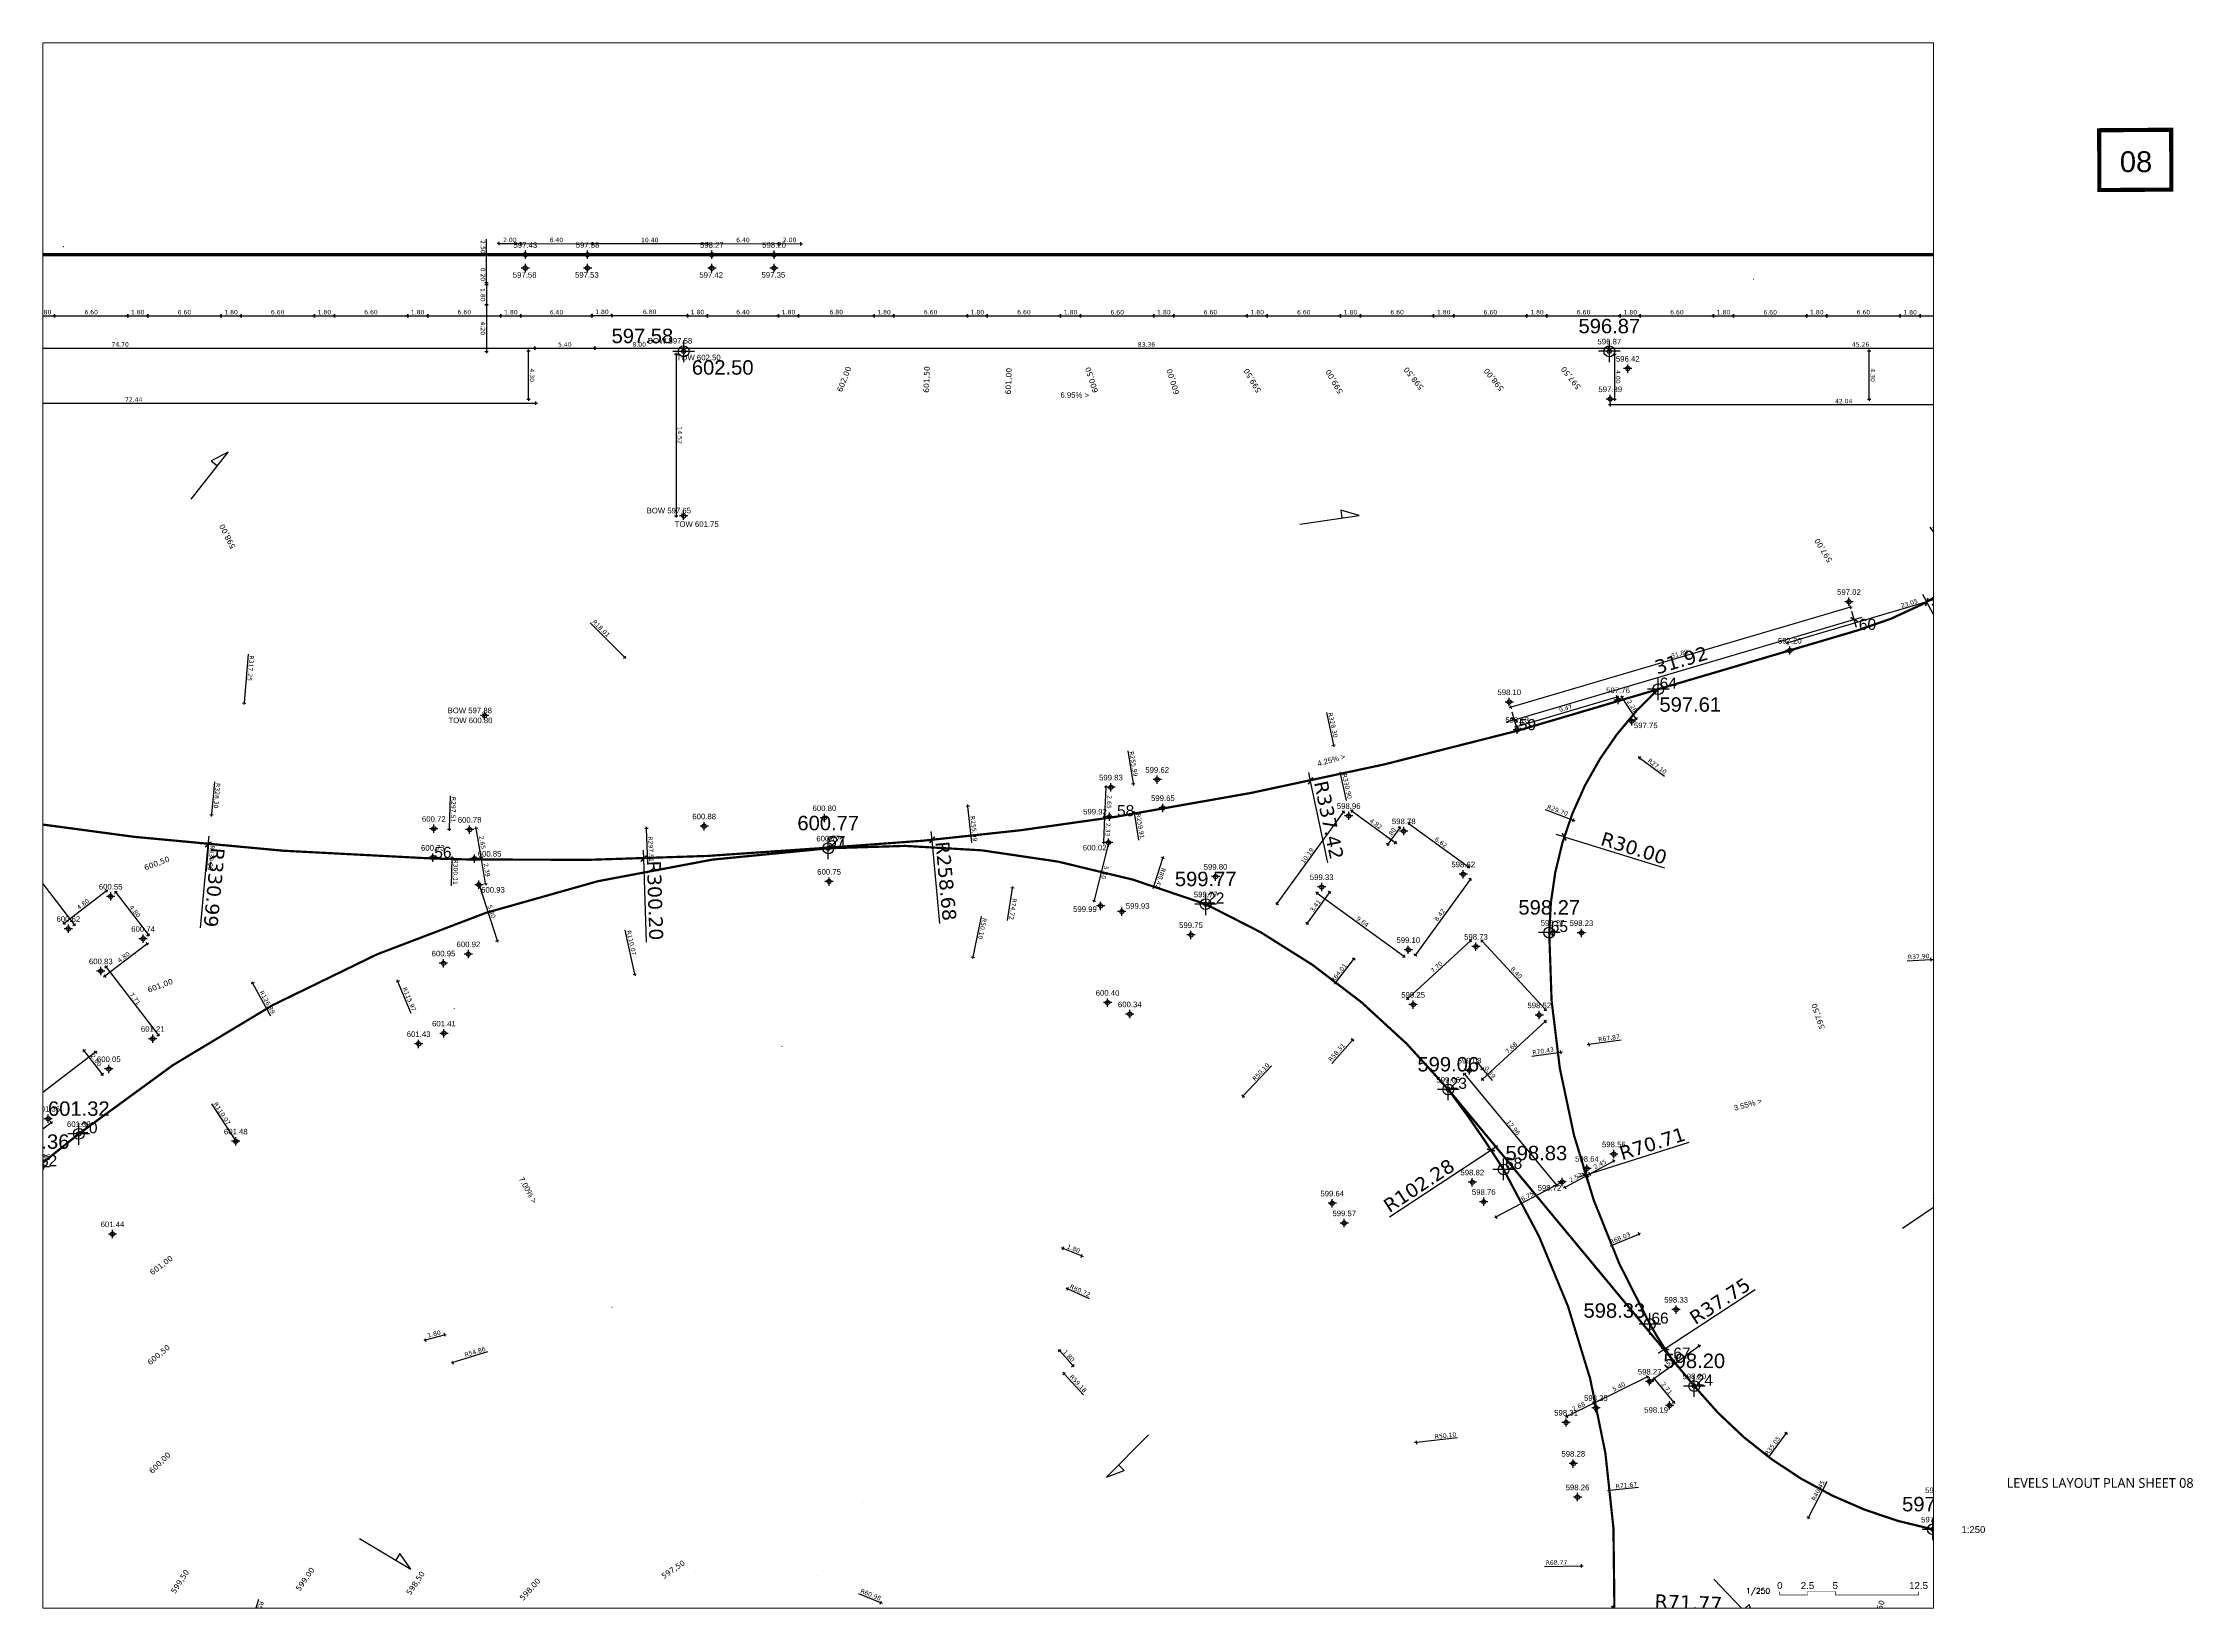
# Paper-space layout 'JVEA-GRP-RIM-GRL-1108' of a CAD drawing. Header units: metres. Extents: x 0.026 to 0.8, y 0.018 to 0.582.
# The model-space entities are those that its viewports show. They can reach past a viewport. Long polylines and large blocks are cut down to what shows.
import ezdxf
from ezdxf.enums import TextEntityAlignment as Align

# ---------------------------------------------------------------- set-up
doc = ezdxf.new("R2010")
doc.units = ezdxf.units.M
doc.header["$PDSIZE"] = -1
doc.linetypes.add('DASHEDX2', pattern=[1.5, 1, -0.5])
for name, color, linetype in [('01-TX-Altimetry 250 Topography', 51, 'Continuous'), ('01-TX-Guideline Altimetry 1000', 32, 'Continuous'), ('01-TX-Length Dimensions 250', 80, 'Continuous'), ('01-TX-Level Main Dimensions 250', 152, 'Continuous'), ('01-TX-Level Secondary Dimensions 250', 10, 'Continuous'), ('01-TX-Main Altimetry 1000', 242, 'Continuous'), ('01-TX-Main Dimensions 250', 150, 'Continuous'), ('01-TX-Secondary Altimetry 1000', 152, 'Continuous'), ('01-TX-Secondary Dimensions 1000', 152, 'Continuous'), ('01-TX-Slopes__', 140, 'Continuous'), ('A_TEXT_EDIT', 7, 'Continuous')]:
    doc.layers.add(name, color=color, linetype=linetype)
for name, color, linetype, lineweight in [('02-L-Axis', 253, 'DASHEDX2', 20), ('02-L-Main Axis POINTS', 242, 'DASHEDX2', 50), ('02-L-Secondary Axis POINTS', 152, 'DASHEDX2', 50), ('G-ANNO-TTLB', 7, 'Continuous', 15)]:
    doc.layers.add(name, color=color, linetype=linetype, lineweight=lineweight)
for name, color, linetype, lineweight, true_color in [('02-L-Guideline Axis', 34, 'DASHEDX2', 50, 0xa55200), ('02-L-Main Axis', 244, 'DASHEDX2', 50, 0xa50029), ('02-L-Secondary Axis', 154, 'DASHEDX2', 50, 0x0052a5)]:
    doc.layers.add(name, color=color, linetype=linetype, lineweight=lineweight, true_color=true_color)
doc.layers.add('03-BK-Arrow', color=153, linetype='Continuous', true_color=0x4491cf)
doc.layers.add('A-VIEWORT', color=7, linetype='Continuous', plot=False)
doc.layers.add('EiT_aux', color=50, linetype='Continuous', plot=False)
doc.styles.add('Arial_4', font='arial.ttf', dxfattribs={"height": 1.8})
doc.styles.add('ATK_Arial_5.0mm', font='arial.ttf', dxfattribs={"height": 5})
doc.styles.add('E100', font='verdana.ttf', dxfattribs={"height": 0.4})
doc.styles.add('E200', font='verdana.ttf', dxfattribs={"height": 1})
doc.styles.add('E500', font='verdana.ttf', dxfattribs={"height": 1.25})
doc.styles.add('POBLET2', font='romans.shx')
doc.styles.get("Standard").update_dxf_attribs({"font": 'arial.ttf'})
doc.dimstyles.new('E1000', dxfattribs={"dimscale": 0.03, "dimtxt": 1.25, "dimasz": 1, "dimexe": 0.1, "dimexo": 1, "dimgap": 8, "dimtad": 1, "dimzin": 0, "dimdsep": 46, "dimtxsty": 'E500', "dimblk1": 'LINCOT500', "dimblk2": 'LINCOT500', "dimsah": 1, "dimcen": 0.1, "dimdle": 0.1, "dimse1": 1, "dimse2": 1, "dimclrt": 256, "dimazin": 0, "dimtfac": 0.015385, "dimtofl": 0, "dimtmove": 0, "dimatfit": 3, "dimldrblk": 'LINCOT500', "dimfxl": 1, "dimtolj": 1, "dimtzin": 0, "dimarcsym": 0})
doc.dimstyles.new('E250', dxfattribs={"dimscale": 0.03, "dimtxt": 0.4, "dimasz": 0.5, "dimexe": 0.1, "dimexo": 1, "dimgap": 4, "dimtad": 1, "dimzin": 0, "dimdsep": 46, "dimtxsty": 'E100', "dimblk1": 'LINCOT200', "dimblk2": 'LINCOT200', "dimsah": 1, "dimcen": 0.1, "dimdle": 0.1, "dimse1": 1, "dimse2": 1, "dimclrt": 256, "dimadec": 0, "dimazin": 0, "dimtfac": 0.015385, "dimtofl": 0, "dimtmove": 0, "dimatfit": 3, "dimldrblk": 'LINCOT200', "dimfxl": 1, "dimtolj": 1, "dimtzin": 0, "dimarcsym": 0})

# ---------------------------------------------------------------- blocks, each defined once
blk = doc.blocks.new('*U130')
at = {"const_width": 0.2}
blk.add_lwpolyline([(0, -0.2), (0, -1.45), (10, -1.45), (10, -0.2), (20, -0.2), (20, -1.45), (50, -1.45), (50, -0.2)], dxfattribs=at)
for s, p in [('0', (0, 0.7)), ('2.5', (10, 0.7)), ('5', (20, 0.7)), ('12.5', (50, 0.7))]:
    blk.add_text(s, height=2.5).set_placement(p, align=Align.CENTER)
at = {"layer": 'EiT_aux', "style": 'POBLET2'}
blk.add_text('1/250', height=2, dxfattribs=at).set_placement((-7.81, -0.96), align=Align.CENTER)
blk = doc.blocks.new('LINCOT200')
for p, q in [((0, -10), (0, 10)), ((0, 0), (10, 0))]:
    blk.add_line(p, q)
at = {"const_width": 1.88}
blk.add_lwpolyline([(4, -4), (-4, 4)], dxfattribs=at)
blk = doc.blocks.new('*D24')
at = {"layer": '01-TX-Length Dimensions 250', "color": 0, "lineweight": -2, "transparency": 16777216}
blk.add_line((680225.92, 2750037.7), (680293.18, 2750070.12), dxfattribs=at)
at = {"layer": '01-TX-Length Dimensions 250', "color": 0, "lineweight": -2, "transparency": 16777216, "xscale": 0.015, "yscale": 0.015, "zscale": 0.015}
for p, rotation in [((680293.2, 2750070.12), 25.7274151576688), ((680225.9, 2750037.7), 205.7274151576688)]:
    blk.add_blockref('LINCOT200', p, dxfattribs=dict(at, rotation=rotation))
at = {"layer": '01-TX-Length Dimensions 250', "transparency": 16777216, "insert": (680259.41, 2750054.21), "char_height": 0.4, "attachment_point": 5, "rotation": 25.7274, "style": 'E100'}
blk.add_mtext('\\A1;74.70', dxfattribs=at)
blk = doc.blocks.new('*D25')
at = {"layer": '01-TX-Length Dimensions 250', "color": 0, "lineweight": -2, "transparency": 16777216}
blk.add_line((680298.08, 2750072.47), (680305.26, 2750075.94), dxfattribs=at)
at = {"layer": '01-TX-Length Dimensions 250', "color": 0, "lineweight": -2, "transparency": 16777216, "xscale": 0.015, "yscale": 0.015, "zscale": 0.015}
for p, rotation in [((680305.27, 2750075.94), 25.7336610518834), ((680298.06, 2750072.47), 205.7336610518834)]:
    blk.add_blockref('LINCOT200', p, dxfattribs=dict(at, rotation=rotation))
at = {"layer": '01-TX-Length Dimensions 250', "transparency": 16777216, "insert": (680301.52, 2750074.5), "char_height": 0.4, "attachment_point": 5, "rotation": 25.7337, "style": 'E100'}
blk.add_mtext('\\A1;8.00', dxfattribs=at)
blk = doc.blocks.new('*D26')
at = {"layer": '01-TX-Length Dimensions 250', "color": 0, "lineweight": -2, "transparency": 16777216}
blk.add_line((680305.28, 2750075.95), (680380.35, 2750112.13), dxfattribs=at)
at = {"layer": '01-TX-Length Dimensions 250', "color": 0, "lineweight": -2, "transparency": 16777216, "xscale": 0.015, "yscale": 0.015, "zscale": 0.015}
for p, rotation in [((680380.36, 2750112.13), 25.73129138066035), ((680305.27, 2750075.94), 205.7312913806604)]:
    blk.add_blockref('LINCOT200', p, dxfattribs=dict(at, rotation=rotation))
at = {"layer": '01-TX-Length Dimensions 250', "transparency": 16777216, "insert": (680342.67, 2750094.33), "char_height": 0.4, "attachment_point": 5, "rotation": 25.7313, "style": 'E100'}
blk.add_mtext('\\A1;83.36', dxfattribs=at)
blk = doc.blocks.new('*D27')
at = {"layer": '01-TX-Length Dimensions 250', "color": 0, "lineweight": -2, "transparency": 16777216}
blk.add_line((680380.38, 2750112.14), (680421.12, 2750131.77), dxfattribs=at)
at = {"layer": '01-TX-Length Dimensions 250', "color": 0, "lineweight": -2, "transparency": 16777216, "xscale": 0.015, "yscale": 0.015, "zscale": 0.015}
for p, rotation in [((680421.13, 2750131.78), 25.73229500206718), ((680380.36, 2750112.13), 205.7322950020672)]:
    blk.add_blockref('LINCOT200', p, dxfattribs=dict(at, rotation=rotation))
at = {"layer": '01-TX-Length Dimensions 250', "transparency": 16777216, "insert": (680400.61, 2750122.25), "char_height": 0.4, "attachment_point": 5, "rotation": 25.7323, "style": 'E100'}
blk.add_mtext('\\A1;45.26', dxfattribs=at)
blk = doc.blocks.new('*D28')
at = {"layer": '01-TX-Length Dimensions 250', "color": 0, "lineweight": -2, "transparency": 16777216}
blk.add_line((680421.15, 2750131.79), (680432.24, 2750137.13), dxfattribs=at)
at = {"layer": '01-TX-Length Dimensions 250', "color": 0, "lineweight": -2, "transparency": 16777216, "xscale": 0.015, "yscale": 0.015, "zscale": 0.015}
for p, rotation in [((680432.25, 2750137.14), 25.73365995891611), ((680421.13, 2750131.78), 205.7336599589161)]:
    blk.add_blockref('LINCOT200', p, dxfattribs=dict(at, rotation=rotation))
at = {"layer": '01-TX-Length Dimensions 250', "transparency": 16777216, "insert": (680426.55, 2750134.76), "char_height": 0.4, "attachment_point": 5, "rotation": 25.7337, "style": 'E100'}
blk.add_mtext('\\A1;12.34', dxfattribs=at)
blk = doc.blocks.new('*D44')
at = {"layer": '01-TX-Length Dimensions 250', "color": 0, "lineweight": -2, "transparency": 16777216}
blk.add_line((680515.44, 2750158.72), (680432.25, 2750137.44), dxfattribs=at)
at = {"layer": '01-TX-Length Dimensions 250', "color": 0, "lineweight": -2, "transparency": 16777216, "xscale": 0.015, "yscale": 0.015, "zscale": 0.015}
for p, rotation in [((680515.45, 2750158.72), 14.3490057986406), ((680432.23, 2750137.44), 194.3490057986405)]:
    blk.add_blockref('LINCOT200', p, dxfattribs=dict(at, rotation=rotation))
at = {"layer": '01-TX-Length Dimensions 250', "transparency": 16777216, "insert": (680473.76, 2750148.4), "char_height": 0.4, "attachment_point": 5, "rotation": 14.349, "style": 'E100'}
blk.add_mtext('\\A1;85.90', dxfattribs=at)
blk = doc.blocks.new('Cotes Altimetriques')
at = {"linetype": 'DASHEDX2', "ltscale": 0.5}
for points in [[(1.5, 0), (-1.5, 0)], [(0, -1.5), (0, 1.5)]]:
    blk.add_lwpolyline(points, dxfattribs=at)
blk.add_circle((0, 0), 0.75)
at = {"ltscale": 0.3}
blk.add_attdef('COTES', text='', height=2, dxfattribs=at).set_placement((0, 3.5), align=Align.MIDDLE)
blk = doc.blocks.new('*U326')
at = {"linetype": 'DASHEDX2', "ltscale": 0.5}
for points in [[(1.5, 0), (-1.5, 0)], [(0, -1.5), (0, 1.5)]]:
    blk.add_lwpolyline(points, dxfattribs=at)
blk.add_circle((0, 0), 0.75)
at = {"ltscale": 0.3}
blk.add_attdef('COTES', text='', height=2, dxfattribs=at).set_placement((-5.27, 1.83), align=Align.MIDDLE)
blk = doc.blocks.new('*U144')
at = {"linetype": 'DASHEDX2', "ltscale": 0.5}
for points in [[(1.5, 0), (-1.5, 0)], [(0, -1.5), (0, 1.5)]]:
    blk.add_lwpolyline(points, dxfattribs=at)
blk.add_circle((0, 0), 0.75)
at = {"ltscale": 0.3}
blk.add_attdef('COTES', text='', height=2, dxfattribs=at).set_placement((5.41, -2.23), align=Align.MIDDLE)
blk = doc.blocks.new('*U145')
at = {"linetype": 'DASHEDX2', "ltscale": 0.5}
for points in [[(1.5, 0), (-1.5, 0)], [(0, -1.5), (0, 1.5)]]:
    blk.add_lwpolyline(points, dxfattribs=at)
blk.add_circle((0, 0), 0.75)
at = {"ltscale": 0.3}
blk.add_attdef('COTES', text='', height=2, dxfattribs=at).set_placement((-4.91, 3.82), align=Align.MIDDLE)
blk = doc.blocks.new('*U321')
at = {"linetype": 'DASHEDX2', "ltscale": 0.5}
for points in [[(1.5, 0), (-1.5, 0)], [(0, -1.5), (0, 1.5)]]:
    blk.add_lwpolyline(points, dxfattribs=at)
blk.add_circle((0, 0), 0.75)
at = {"ltscale": 0.3}
blk.add_attdef('COTES', text='', height=2, dxfattribs=at).set_placement((5.04, -1.49), align=Align.MIDDLE)
blk = doc.blocks.new('*U328')
at = {"linetype": 'DASHEDX2', "ltscale": 0.5}
for points in [[(1.5, 0), (-1.5, 0)], [(0, -1.5), (0, 1.5)]]:
    blk.add_lwpolyline(points, dxfattribs=at)
blk.add_circle((0, 0), 0.75)
at = {"ltscale": 0.3}
blk.add_attdef('COTES', text='', height=2, dxfattribs=at).set_placement((-4.56, -2.11), align=Align.MIDDLE)
blk = doc.blocks.new('*U304')
at = {"linetype": 'DASHEDX2', "ltscale": 0.5}
for points in [[(1.5, 0), (-1.5, 0)], [(0, -1.5), (0, 1.5)]]:
    blk.add_lwpolyline(points, dxfattribs=at)
blk.add_circle((0, 0), 0.75)
at = {"ltscale": 0.3}
blk.add_attdef('COTES', text='', height=2, dxfattribs=at).set_placement((5.07, -1.81), align=Align.MIDDLE)
blk = doc.blocks.new('*U254')
at = {"linetype": 'DASHEDX2', "ltscale": 0.5}
for points in [[(1.5, 0), (-1.5, 0)], [(0, -1.5), (0, 1.5)]]:
    blk.add_lwpolyline(points, dxfattribs=at)
blk.add_circle((0, 0), 0.75)
at = {"ltscale": 0.3}
blk.add_attdef('COTES', text='', height=2, dxfattribs=at).set_placement((-4.99, -1.35), align=Align.MIDDLE)
blk = doc.blocks.new('*U305')
at = {"linetype": 'DASHEDX2', "ltscale": 0.5}
for points in [[(1.5, 0), (-1.5, 0)], [(0, -1.5), (0, 1.5)]]:
    blk.add_lwpolyline(points, dxfattribs=at)
blk.add_circle((0, 0), 0.75)
at = {"ltscale": 0.3}
blk.add_attdef('COTES', text='', height=2, dxfattribs=at).set_placement((5.44, 1.7), align=Align.MIDDLE)
blk = doc.blocks.new('*U327')
at = {"linetype": 'DASHEDX2', "ltscale": 0.5}
for points in [[(1.5, 0), (-1.5, 0)], [(0, -1.5), (0, 1.5)]]:
    blk.add_lwpolyline(points, dxfattribs=at)
blk.add_circle((0, 0), 0.75)
at = {"ltscale": 0.3}
blk.add_attdef('COTES', text='', height=2, dxfattribs=at).set_placement((-5, -1.83), align=Align.MIDDLE)
blk = doc.blocks.new('*U453')
at = {"linetype": 'DASHEDX2', "ltscale": 0.5}
for points in [[(1.5, 0), (-1.5, 0)], [(0, -1.5), (0, 1.5)]]:
    blk.add_lwpolyline(points, dxfattribs=at)
blk.add_circle((0, 0), 0.75)
at = {"ltscale": 0.3}
blk.add_attdef('COTES', text='', height=2, dxfattribs=at).set_placement((-4.44, 2.34), align=Align.MIDDLE)
blk = doc.blocks.new('*U339')
at = {"linetype": 'DASHEDX2', "ltscale": 0.5}
for points in [[(1.5, 0), (-1.5, 0)], [(0, -1.5), (0, 1.5)]]:
    blk.add_lwpolyline(points, dxfattribs=at)
blk.add_circle((0, 0), 0.75)
at = {"ltscale": 0.3}
blk.add_attdef('COTES', text='', height=2, dxfattribs=at).set_placement((-0.04, -3.36), align=Align.MIDDLE)
blk = doc.blocks.new('*U280')
at = {"linetype": 'DASHEDX2', "ltscale": 0.5}
for points in [[(1.5, 0), (-1.5, 0)], [(0, -1.5), (0, 1.5)]]:
    blk.add_lwpolyline(points, dxfattribs=at)
blk.add_circle((0, 0), 0.75)
at = {"ltscale": 0.3}
blk.add_attdef('COTES', text='', height=2, dxfattribs=at).set_placement((0.8, -3.23), align=Align.MIDDLE)
blk = doc.blocks.new('*U279')
at = {"linetype": 'DASHEDX2', "ltscale": 0.5}
for points in [[(1.5, 0), (-1.5, 0)], [(0, -1.5), (0, 1.5)]]:
    blk.add_lwpolyline(points, dxfattribs=at)
blk.add_circle((0, 0), 0.75)
at = {"ltscale": 0.3}
blk.add_attdef('COTES', text='', height=2, dxfattribs=at).set_placement((4.92, -1.77), align=Align.MIDDLE)
blk = doc.blocks.new('*U142')
at = {"linetype": 'DASHEDX2', "ltscale": 0.5}
for points in [[(1.5, 0), (-1.5, 0)], [(0, -1.5), (0, 1.5)]]:
    blk.add_lwpolyline(points, dxfattribs=at)
blk.add_circle((0, 0), 0.75)
at = {"ltscale": 0.3}
blk.add_attdef('COTES', text='', height=2, dxfattribs=at).set_placement((4.69, -2.98), align=Align.MIDDLE)
blk = doc.blocks.new('*U143')
at = {"linetype": 'DASHEDX2', "ltscale": 0.5}
for points in [[(1.5, 0), (-1.5, 0)], [(0, -1.5), (0, 1.5)]]:
    blk.add_lwpolyline(points, dxfattribs=at)
blk.add_circle((0, 0), 0.75)
at = {"ltscale": 0.3}
blk.add_attdef('COTES', text='', height=2, dxfattribs=at).set_placement((-5.1, -1.7), align=Align.MIDDLE)
blk = doc.blocks.new('*U87')
at = {"linetype": 'DASHEDX2', "ltscale": 0.5}
for points in [[(1.5, 0), (-1.5, 0)], [(0, -1.5), (0, 1.5)]]:
    blk.add_lwpolyline(points, dxfattribs=at)
blk.add_circle((0, 0), 0.75)
at = {"ltscale": 0.3}
blk.add_attdef('COTES', text='', height=2, dxfattribs=at).set_placement((-4.77, -2.03), align=Align.MIDDLE)
blk = doc.blocks.new('*U141')
at = {"linetype": 'DASHEDX2', "ltscale": 0.5}
for points in [[(1.5, 0), (-1.5, 0)], [(0, -1.5), (0, 1.5)]]:
    blk.add_lwpolyline(points, dxfattribs=at)
blk.add_circle((0, 0), 0.75)
at = {"ltscale": 0.3}
blk.add_attdef('COTES', text='', height=2, dxfattribs=at).set_placement((-5.35, 1.87), align=Align.MIDDLE)
blk = doc.blocks.new('*U149')
at = {"linetype": 'DASHEDX2', "ltscale": 0.5}
for points in [[(1.5, 0), (-1.5, 0)], [(0, -1.5), (0, 1.5)]]:
    blk.add_lwpolyline(points, dxfattribs=at)
blk.add_circle((0, 0), 0.75)
at = {"ltscale": 0.3}
blk.add_attdef('COTES', text='', height=2, dxfattribs=at).set_placement((0.28, -2.65), align=Align.MIDDLE)
blk = doc.blocks.new('*D157')
at = {"layer": '01-TX-Length Dimensions 250', "color": 0, "lineweight": -2, "transparency": 16777216}
blk.add_line((680431.7, 2750136.99), (680429.49, 2750124.55), dxfattribs=at)
at = {"layer": '01-TX-Length Dimensions 250', "color": 0, "lineweight": -2, "transparency": 16777216, "xscale": 0.015, "yscale": 0.015, "zscale": 0.015}
for p, rotation in [((680431.7, 2750137), 79.9223137120437), ((680429.49, 2750124.53), 259.9223137120437)]:
    blk.add_blockref('LINCOT200', p, dxfattribs=dict(at, rotation=rotation))
at = {"layer": '01-TX-Length Dimensions 250', "transparency": 16777216, "insert": (680429.75, 2750127.86), "char_height": 0.4, "attachment_point": 5, "rotation": 79.9223, "style": 'E100'}
blk.add_mtext('\\A1;12.67', dxfattribs=at)
blk = doc.blocks.new('*D158')
at = {"layer": '01-TX-Length Dimensions 250', "color": 0, "lineweight": -2, "transparency": 16777216}
for p, q in [((680422.89, 2750116.28), (680429.03, 2750115.68)), ((680579.53, 2750100.98), (680579.53, 2750100.98)), ((680579.53, 2750100.98), (680579.53, 2750100.98))]:
    blk.add_line(p, q, dxfattribs=at)
at = {"layer": '01-TX-Length Dimensions 250', "color": 0, "lineweight": -2, "transparency": 16777216, "xscale": 0.015, "yscale": 0.015, "zscale": 0.015, "rotation": 354.4223270985345}
blk.add_blockref('LINCOT200', (680429.05, 2750115.67), dxfattribs=at)
at = {"layer": '01-TX-Length Dimensions 250', "transparency": 16777216, "insert": (680424.16, 2750116.48), "char_height": 0.4, "attachment_point": 5, "rotation": 354.4223, "style": 'E100'}
blk.add_mtext('\\A1;R151.20', dxfattribs=at)
blk = doc.blocks.new('*D175')
at = {"layer": '01-TX-Length Dimensions 250', "color": 0, "lineweight": -2, "transparency": 16777216}
blk.add_line((680430.85, 2750099.51), (680428.35, 2750099.49), dxfattribs=at)
at = {"layer": '01-TX-Length Dimensions 250', "color": 0, "lineweight": -2, "transparency": 16777216, "xscale": 0.015, "yscale": 0.015, "zscale": 0.015, "rotation": 180.5514479791982}
blk.add_blockref('LINCOT200', (680428.34, 2750099.49), dxfattribs=at)
at = {"layer": '01-TX-Length Dimensions 250', "transparency": 16777216, "insert": (680429.6, 2750099.83), "char_height": 0.4, "attachment_point": 5, "rotation": 0.5514, "style": 'E100'}
blk.add_mtext('\\A1;R151.45', dxfattribs=at)
blk = doc.blocks.new('*D176')
at = {"layer": '01-TX-Length Dimensions 250', "color": 0, "lineweight": -2, "transparency": 16777216}
blk.add_line((680434.95, 2750077.4), (680433.03, 2750076.33), dxfattribs=at)
at = {"layer": '01-TX-Length Dimensions 250', "color": 0, "lineweight": -2, "transparency": 16777216, "xscale": 0.015, "yscale": 0.015, "zscale": 0.015, "rotation": 209.1977508942453}
blk.add_blockref('LINCOT200', (680433.02, 2750076.33), dxfattribs=at)
at = {"layer": '01-TX-Length Dimensions 250', "transparency": 16777216, "insert": (680433.86, 2750077.17), "char_height": 0.4, "attachment_point": 5, "rotation": 29.1978, "style": 'E100'}
blk.add_mtext('\\A1;R35.00', dxfattribs=at)
blk = doc.blocks.new('*D177')
at = {"layer": '01-TX-Length Dimensions 250', "color": 0, "lineweight": -2, "transparency": 16777216}
blk.add_line((680453.18, 2750063.15), (680452.71, 2750060.84), dxfattribs=at)
at = {"layer": '01-TX-Length Dimensions 250', "color": 0, "lineweight": -2, "transparency": 16777216, "xscale": 0.015, "yscale": 0.015, "zscale": 0.015, "rotation": 258.5034633553878}
blk.add_blockref('LINCOT200', (680452.71, 2750060.83), dxfattribs=at)
at = {"layer": '01-TX-Length Dimensions 250', "transparency": 16777216, "insert": (680452.64, 2750062.17), "char_height": 0.4, "attachment_point": 5, "rotation": 78.5035, "style": 'E100'}
blk.add_mtext('\\A1;R25.12', dxfattribs=at)
blk = doc.blocks.new('*D180')
at = {"layer": '01-TX-Length Dimensions 250', "color": 0, "lineweight": -2, "transparency": 16777216}
for p, q in [((680047.61, 2750304.81), (680047.62, 2750304.81)), ((680047.61, 2750304.81), (680047.61, 2750304.81)), ((680505.4, 2750115.46), (680501.92, 2750116.9))]:
    blk.add_line(p, q, dxfattribs=at)
at = {"layer": '01-TX-Length Dimensions 250', "color": 0, "lineweight": -2, "transparency": 16777216, "xscale": 0.015, "yscale": 0.015, "zscale": 0.015, "rotation": 157.5292329395815}
blk.add_blockref('LINCOT200', (680501.91, 2750116.91), dxfattribs=at)
at = {"layer": '01-TX-Length Dimensions 250', "transparency": 16777216, "insert": (680504.38, 2750116.24), "char_height": 0.4, "attachment_point": 5, "rotation": 337.5292, "style": 'E100'}
blk.add_mtext('\\A1;R491.62', dxfattribs=at)
blk = doc.blocks.new('*D190')
at = {"layer": '01-TX-Length Dimensions 250', "color": 0, "lineweight": -2, "transparency": 16777216}
blk.add_line((680304.93, 2750075.11), (680311.21, 2750062.05), dxfattribs=at)
at = {"layer": '01-TX-Length Dimensions 250', "color": 0, "lineweight": -2, "transparency": 16777216, "xscale": 0.015, "yscale": 0.015, "zscale": 0.015}
for p, rotation in [((680304.92, 2750075.12), 115.7228683179972), ((680311.22, 2750062.04), 295.7228683179972)]:
    blk.add_blockref('LINCOT200', p, dxfattribs=dict(at, rotation=rotation))
at = {"layer": '01-TX-Length Dimensions 250', "transparency": 16777216, "insert": (680308.36, 2750068.72), "char_height": 0.4, "attachment_point": 5, "rotation": 295.7229, "style": 'E100'}
blk.add_mtext('\\A1;14.52', dxfattribs=at)
blk = doc.blocks.new('*D191')
at = {"layer": '01-TX-Length Dimensions 250', "color": 0, "lineweight": -2, "transparency": 16777216}
blk.add_line((680308.43, 2750050), (680312.57, 2750048.54), dxfattribs=at)
at = {"layer": '01-TX-Length Dimensions 250', "color": 0, "lineweight": -2, "transparency": 16777216, "xscale": 0.015, "yscale": 0.015, "zscale": 0.015, "rotation": 340.5883323236547}
blk.add_blockref('LINCOT200', (680312.59, 2750048.53), dxfattribs=at)
at = {"layer": '01-TX-Length Dimensions 250', "transparency": 16777216, "insert": (680309.54, 2750049.96), "char_height": 0.4, "attachment_point": 5, "rotation": 340.5883, "style": 'E100'}
blk.add_mtext('\\A1;R18.01', dxfattribs=at)
blk = doc.blocks.new('*D192')
at = {"layer": '01-TX-Length Dimensions 250', "color": 0, "lineweight": -2, "transparency": 16777216}
blk.add_line((680281.92, 2750034.07), (680283.48, 2750029.97), dxfattribs=at)
at = {"layer": '01-TX-Length Dimensions 250', "color": 0, "lineweight": -2, "transparency": 16777216, "xscale": 0.015, "yscale": 0.015, "zscale": 0.015, "rotation": 290.762922228782}
blk.add_blockref('LINCOT200', (680283.49, 2750029.95), dxfattribs=at)
at = {"layer": '01-TX-Length Dimensions 250', "transparency": 16777216, "insert": (680282.67, 2750033.03), "char_height": 0.4, "attachment_point": 5, "rotation": 290.7629, "style": 'E100'}
blk.add_mtext('\\A1;R317.25', dxfattribs=at)
blk = doc.blocks.new('*D193')
at = {"layer": '01-TX-Length Dimensions 250', "color": 0, "lineweight": -2, "transparency": 16777216}
blk.add_line((680248.42, 2750024.9), (680248.15, 2750021.19), dxfattribs=at)
at = {"layer": '01-TX-Length Dimensions 250', "color": 0, "lineweight": -2, "transparency": 16777216, "xscale": 0.015, "yscale": 0.015, "zscale": 0.015, "rotation": 265.8171177706849}
blk.add_blockref('LINCOT200', (680248.15, 2750021.17), dxfattribs=at)
at = {"layer": '01-TX-Length Dimensions 250', "transparency": 16777216, "insert": (680248.02, 2750023.86), "char_height": 0.4, "attachment_point": 5, "rotation": 85.8171, "style": 'E100'}
blk.add_mtext('\\A1;R38.89', dxfattribs=at)
blk = doc.blocks.new('*D210')
at = {"layer": '01-TX-Length Dimensions 250', "color": 0, "lineweight": -2, "transparency": 16777216}
blk.add_line((680230.2, 2750034.25), (680295.43, 2750065.69), dxfattribs=at)
at = {"layer": '01-TX-Length Dimensions 250', "color": 0, "lineweight": -2, "transparency": 16777216, "xscale": 0.015, "yscale": 0.015, "zscale": 0.015}
for p, rotation in [((680295.44, 2750065.7), 25.73197732814081), ((680230.18, 2750034.24), 205.7319773281408)]:
    blk.add_blockref('LINCOT200', p, dxfattribs=dict(at, rotation=rotation))
at = {"layer": '01-TX-Length Dimensions 250', "transparency": 16777216, "insert": (680262.67, 2750050.26), "char_height": 0.4, "attachment_point": 5, "rotation": 25.732, "style": 'E100'}
blk.add_mtext('\\A1;72.44', dxfattribs=at)
blk = doc.blocks.new('*D237')
at = {"layer": '01-TX-Length Dimensions 250', "color": 0, "lineweight": -2, "transparency": 16777216}
blk.add_line((680242.72, 2749957.42), (680245.1, 2749959.84), dxfattribs=at)
at = {"layer": '01-TX-Length Dimensions 250', "color": 0, "lineweight": -2, "transparency": 16777216, "xscale": 0.015, "yscale": 0.015, "zscale": 0.015, "rotation": 45.46909015725854}
blk.add_blockref('LINCOT200', (680245.11, 2749959.85), dxfattribs=at)
at = {"layer": '01-TX-Length Dimensions 250', "transparency": 16777216, "insert": (680243.23, 2749958.41), "char_height": 0.4, "attachment_point": 5, "rotation": 45.4691, "style": 'E100'}
blk.add_mtext('\\A1;R30.85', dxfattribs=at)
blk = doc.blocks.new('*D238')
at = {"layer": '01-TX-Length Dimensions 250', "color": 0, "lineweight": -2, "transparency": 16777216}
for p, q in [((680255.65, 2749950.25), (680252.32, 2749949.01)), ((680222.93, 2749938.06), (680222.93, 2749938.06)), ((680222.93, 2749938.05), (680222.93, 2749938.06))]:
    blk.add_line(p, q, dxfattribs=at)
at = {"layer": '01-TX-Length Dimensions 250', "color": 0, "lineweight": -2, "transparency": 16777216, "xscale": 0.015, "yscale": 0.015, "zscale": 0.015, "rotation": 200.4460076776178}
blk.add_blockref('LINCOT200', (680252.31, 2749949.01), dxfattribs=at)
at = {"layer": '01-TX-Length Dimensions 250', "transparency": 16777216, "insert": (680254.53, 2749950.19), "char_height": 0.4, "attachment_point": 5, "rotation": 20.446, "style": 'E100'}
blk.add_mtext('\\A1;R31.35', dxfattribs=at)
blk = doc.blocks.new('*D251')
at = {"layer": '01-TX-Length Dimensions 250', "color": 0, "lineweight": -2, "transparency": 16777216}
blk.add_line((680276.31, 2749961.09), (680248.3, 2749901.47), dxfattribs=at)
at = {"layer": '01-TX-Length Dimensions 250', "color": 0, "lineweight": -2, "transparency": 16777216, "xscale": 0.015, "yscale": 0.015, "zscale": 0.015}
for p, rotation in [((680276.32, 2749961.11), 64.8307730627424), ((680248.29, 2749901.46), 244.8307730627424)]:
    blk.add_blockref('LINCOT200', p, dxfattribs=dict(at, rotation=rotation))
at = {"layer": '01-TX-Length Dimensions 250', "transparency": 16777216, "insert": (680262.01, 2749931.42), "char_height": 0.4, "attachment_point": 5, "rotation": 64.8308, "style": 'E100'}
blk.add_mtext('\\A1;65.91', dxfattribs=at)
blk = doc.blocks.new('*D252')
at = {"layer": '01-TX-Length Dimensions 250', "color": 0, "lineweight": -2, "transparency": 16777216}
blk.add_line((680276.85, 2749961.39), (680279.33, 2749961.31), dxfattribs=at)
at = {"layer": '01-TX-Length Dimensions 250', "color": 0, "lineweight": -2, "transparency": 16777216, "xscale": 0.015, "yscale": 0.015, "zscale": 0.015}
for p, rotation in [((680276.84, 2749961.39), 178.1826792976524), ((680279.35, 2749961.31), 358.1826792976524)]:
    blk.add_blockref('LINCOT200', p, dxfattribs=dict(at, rotation=rotation))
at = {"layer": '01-TX-Length Dimensions 250', "transparency": 16777216, "insert": (680278.1, 2749961.67), "char_height": 0.4, "attachment_point": 5, "rotation": 358.1827, "style": 'E100'}
blk.add_mtext('\\A1;2.51', dxfattribs=at)
blk = doc.blocks.new('*D253')
at = {"layer": '01-TX-Length Dimensions 250', "color": 0, "lineweight": -2, "transparency": 16777216}
blk.add_line((680279.36, 2749961.31), (680281.93, 2749961.22), dxfattribs=at)
at = {"layer": '01-TX-Length Dimensions 250', "color": 0, "lineweight": -2, "transparency": 16777216, "xscale": 0.015, "yscale": 0.015, "zscale": 0.015}
for p, rotation in [((680279.35, 2749961.31), 178.1826793046671), ((680281.94, 2749961.22), 358.1826793046671)]:
    blk.add_blockref('LINCOT200', p, dxfattribs=dict(at, rotation=rotation))
at = {"layer": '01-TX-Length Dimensions 250', "transparency": 16777216, "insert": (680280.66, 2749961.59), "char_height": 0.4, "attachment_point": 5, "rotation": 358.1827, "style": 'E100'}
blk.add_mtext('\\A1;2.60', dxfattribs=at)
blk = doc.blocks.new('*D267')
at = {"layer": '01-TX-Length Dimensions 250', "color": 0, "lineweight": -2, "transparency": 16777216}
for p, q in [((680338.2, 2749958.83), (680338.2, 2749958.83)), ((680338.2, 2749958.82), (680338.2, 2749958.83)), ((680277.45, 2749952.65), (680279.58, 2749952.87))]:
    blk.add_line(p, q, dxfattribs=at)
at = {"layer": '01-TX-Length Dimensions 250', "color": 0, "lineweight": -2, "transparency": 16777216, "xscale": 0.015, "yscale": 0.015, "zscale": 0.015, "rotation": 5.800889894909463}
blk.add_blockref('LINCOT200', (680279.6, 2749952.87), dxfattribs=at)
at = {"layer": '01-TX-Length Dimensions 250', "transparency": 16777216, "insert": (680278.48, 2749953.09), "char_height": 0.4, "attachment_point": 5, "rotation": 5.8009, "style": 'E100'}
blk.add_mtext('\\A1;R58.90', dxfattribs=at)
blk = doc.blocks.new('*D268')
at = {"layer": '01-TX-Length Dimensions 250', "color": 0, "lineweight": -2, "transparency": 16777216}
for p, q in [((680362.2, 2749964.55), (680362.2, 2749964.55)), ((680362.2, 2749964.54), (680362.2, 2749964.55)), ((680281.85, 2749934.62), (680283.87, 2749935.37))]:
    blk.add_line(p, q, dxfattribs=at)
at = {"layer": '01-TX-Length Dimensions 250', "color": 0, "lineweight": -2, "transparency": 16777216, "xscale": 0.015, "yscale": 0.015, "zscale": 0.015, "rotation": 20.42903068853238}
blk.add_blockref('LINCOT200', (680283.88, 2749935.38), dxfattribs=at)
at = {"layer": '01-TX-Length Dimensions 250', "transparency": 16777216, "insert": (680282.74, 2749935.3), "char_height": 0.4, "attachment_point": 5, "rotation": 20.429, "style": 'E100'}
blk.add_mtext('\\A1;R83.57', dxfattribs=at)
blk = doc.blocks.new('*D272')
at = {"layer": '01-TX-Length Dimensions 250', "color": 0, "lineweight": -2, "transparency": 16777216}
blk.add_line((680247.63, 2749957.4), (680249.95, 2749959.34), dxfattribs=at)
at = {"layer": '01-TX-Length Dimensions 250', "color": 0, "lineweight": -2, "transparency": 16777216, "xscale": 0.015, "yscale": 0.015, "zscale": 0.015}
for p, rotation in [((680249.96, 2749959.35), 39.87298092196171), ((680247.62, 2749957.39), 219.8729809219617)]:
    blk.add_blockref('LINCOT200', p, dxfattribs=dict(at, rotation=rotation))
at = {"layer": '01-TX-Length Dimensions 250', "transparency": 16777216, "insert": (680248.58, 2749958.62), "char_height": 0.4, "attachment_point": 5, "rotation": 39.873, "style": 'E100'}
blk.add_mtext('\\A1;3.05', dxfattribs=at)
blk = doc.blocks.new('*D282')
at = {"layer": '01-TX-Length Dimensions 250', "color": 0, "lineweight": -2, "transparency": 16777216}
for p, q in [((680241.92, 2749997.93), (680238.69, 2749995.97)), ((680144.96, 2749939.06), (680144.96, 2749939.07)), ((680144.96, 2749939.06), (680144.97, 2749939.06))]:
    blk.add_line(p, q, dxfattribs=at)
at = {"layer": '01-TX-Length Dimensions 250', "color": 0, "lineweight": -2, "transparency": 16777216, "xscale": 0.015, "yscale": 0.015, "zscale": 0.015, "rotation": 211.2650861937833}
blk.add_blockref('LINCOT200', (680238.68, 2749995.96), dxfattribs=at)
at = {"layer": '01-TX-Length Dimensions 250', "transparency": 16777216, "insert": (680240.68, 2749997.56), "char_height": 0.4, "attachment_point": 5, "rotation": 31.2651, "style": 'E100'}
blk.add_mtext('\\A1;R109.64', dxfattribs=at)
blk = doc.blocks.new('*D283')
at = {"layer": '01-TX-Length Dimensions 250', "color": 0, "lineweight": -2, "transparency": 16777216}
for p, q in [((680248.72, 2749964.2), (680247.01, 2749962.19)), ((680221.68, 2749932.45), (680221.69, 2749932.45)), ((680221.68, 2749932.44), (680221.68, 2749932.45))]:
    blk.add_line(p, q, dxfattribs=at)
at = {"layer": '01-TX-Length Dimensions 250', "color": 0, "lineweight": -2, "transparency": 16777216, "xscale": 0.015, "yscale": 0.015, "zscale": 0.015, "rotation": 229.5799813391676}
blk.add_blockref('LINCOT200', (680247, 2749962.18), dxfattribs=at)
at = {"layer": '01-TX-Length Dimensions 250', "transparency": 16777216, "insert": (680247.78, 2749963.6), "char_height": 0.4, "attachment_point": 5, "rotation": 49.58, "style": 'E100'}
blk.add_mtext('\\A1;R39.05', dxfattribs=at)
blk = doc.blocks.new('*D295')
at = {"layer": '01-TX-Length Dimensions 250', "color": 0, "lineweight": -2, "transparency": 16777216}
blk.add_line((680263.43, 2749944.18), (680284.24, 2749988.36), dxfattribs=at)
at = {"layer": '01-TX-Length Dimensions 250', "color": 0, "lineweight": -2, "transparency": 16777216, "xscale": 0.015, "yscale": 0.015, "zscale": 0.015}
for p, rotation in [((680284.25, 2749988.37), 64.77157583283201), ((680263.42, 2749944.17), 244.771575832832)]:
    blk.add_blockref('LINCOT200', p, dxfattribs=dict(at, rotation=rotation))
at = {"layer": '01-TX-Length Dimensions 250', "transparency": 16777216, "insert": (680273.54, 2749966.41), "char_height": 0.4, "attachment_point": 5, "rotation": 64.7716, "style": 'E100'}
blk.add_mtext('\\A1;48.86', dxfattribs=at)
blk = doc.blocks.new('*D297')
at = {"layer": '01-TX-Length Dimensions 250', "color": 0, "lineweight": -2, "transparency": 16777216}
blk.add_line((680310.14, 2750024.74), (680308.77, 2750026.67), dxfattribs=at)
at = {"layer": '01-TX-Length Dimensions 250', "color": 0, "lineweight": -2, "transparency": 16777216, "xscale": 0.015, "yscale": 0.015, "zscale": 0.015}
for p, rotation in [((680308.76, 2750026.68), 125.2779004162956), ((680310.15, 2750024.73), 305.2779004162957)]:
    blk.add_blockref('LINCOT200', p, dxfattribs=dict(at, rotation=rotation))
at = {"layer": '01-TX-Length Dimensions 250', "transparency": 16777216, "insert": (680309.72, 2750025.89), "char_height": 0.4, "attachment_point": 5, "rotation": 305.2779, "style": 'E100'}
blk.add_mtext('\\A1;2.39', dxfattribs=at)
blk = doc.blocks.new('*D298')
at = {"layer": '01-TX-Length Dimensions 250', "color": 0, "lineweight": -2, "transparency": 16777216}
blk.add_line((680308.75, 2750026.69), (680307.24, 2750028.83), dxfattribs=at)
at = {"layer": '01-TX-Length Dimensions 250', "color": 0, "lineweight": -2, "transparency": 16777216, "xscale": 0.015, "yscale": 0.015, "zscale": 0.015}
for p, rotation in [((680307.23, 2750028.84), 125.2779004096216), ((680308.76, 2750026.68), 305.2779004096216)]:
    blk.add_blockref('LINCOT200', p, dxfattribs=dict(at, rotation=rotation))
at = {"layer": '01-TX-Length Dimensions 250', "transparency": 16777216, "insert": (680308.27, 2750027.95), "char_height": 0.4, "attachment_point": 5, "rotation": 305.2779, "style": 'E100'}
blk.add_mtext('\\A1;2.65', dxfattribs=at)
blk = doc.blocks.new('*D306')
at = {"layer": '01-TX-Length Dimensions 250', "color": 0, "lineweight": -2, "transparency": 16777216}
blk.add_line((680249.91, 2749977.74), (680252.9, 2749978.85), dxfattribs=at)
at = {"layer": '01-TX-Length Dimensions 250', "color": 0, "lineweight": -2, "transparency": 16777216, "xscale": 0.015, "yscale": 0.015, "zscale": 0.015, "rotation": 20.26515567522424}
blk.add_blockref('LINCOT200', (680252.91, 2749978.85), dxfattribs=at)
at = {"layer": '01-TX-Length Dimensions 250', "transparency": 16777216, "insert": (680250.96, 2749978.48), "char_height": 0.4, "attachment_point": 5, "rotation": 20.2652, "style": 'E100'}
blk.add_mtext('\\A1;R113.87', dxfattribs=at)
blk = doc.blocks.new('*D307')
at = {"layer": '01-TX-Length Dimensions 250', "color": 0, "lineweight": -2, "transparency": 16777216}
for p, q in [((680252.67, 2750051.23), (680252.68, 2750051.23)), ((680252.67, 2750051.23), (680252.67, 2750051.23)), ((680248.89, 2750006.33), (680249.07, 2750008.46))]:
    blk.add_line(p, q, dxfattribs=at)
at = {"layer": '01-TX-Length Dimensions 250', "color": 0, "lineweight": -2, "transparency": 16777216, "xscale": 0.015, "yscale": 0.015, "zscale": 0.015, "rotation": 85.18248497433319}
blk.add_blockref('LINCOT200', (680249.07, 2750008.48), dxfattribs=at)
at = {"layer": '01-TX-Length Dimensions 250', "transparency": 16777216, "insert": (680248.65, 2750007.42), "char_height": 0.4, "attachment_point": 5, "rotation": 85.1825, "style": 'E100'}
blk.add_mtext('\\A1;R42.90', dxfattribs=at)
blk = doc.blocks.new('*D308')
at = {"layer": '01-TX-Length Dimensions 250', "color": 0, "lineweight": -2, "transparency": 16777216}
for p, q in [((680250.99, 2750059.95), (680250.99, 2750059.96)), ((680250.99, 2750059.95), (680251, 2750059.95)), ((680264.26, 2750007.66), (680263.73, 2750009.74))]:
    blk.add_line(p, q, dxfattribs=at)
at = {"layer": '01-TX-Length Dimensions 250', "color": 0, "lineweight": -2, "transparency": 16777216, "xscale": 0.015, "yscale": 0.015, "zscale": 0.015, "rotation": 104.2344908560673}
blk.add_blockref('LINCOT200', (680263.73, 2750009.76), dxfattribs=at)
at = {"layer": '01-TX-Length Dimensions 250', "transparency": 16777216, "insert": (680264.31, 2750008.78), "char_height": 0.4, "attachment_point": 5, "rotation": 284.2345, "style": 'E100'}
blk.add_mtext('\\A1;R51.79', dxfattribs=at)
blk = doc.blocks.new('*D309')
at = {"layer": '01-TX-Length Dimensions 250', "color": 0, "lineweight": -2, "transparency": 16777216}
for p, q in [((680170.73, 2750327.29), (680170.74, 2750327.29)), ((680170.73, 2750327.28), (680170.73, 2750327.29)), ((680287.02, 2750014.82), (680286.15, 2750017.16))]:
    blk.add_line(p, q, dxfattribs=at)
at = {"layer": '01-TX-Length Dimensions 250', "color": 0, "lineweight": -2, "transparency": 16777216, "xscale": 0.015, "yscale": 0.015, "zscale": 0.015, "rotation": 110.412570042804}
blk.add_blockref('LINCOT200', (680286.14, 2750017.17), dxfattribs=at)
at = {"layer": '01-TX-Length Dimensions 250', "transparency": 16777216, "insert": (680286.89, 2750016.09), "char_height": 0.4, "attachment_point": 5, "rotation": 290.4126, "style": 'E100'}
blk.add_mtext('\\A1;R330.90', dxfattribs=at)
blk = doc.blocks.new('*D310')
at = {"layer": '01-TX-Length Dimensions 250', "color": 0, "lineweight": -2, "transparency": 16777216}
for p, q in [((680183.2, 2750299.14), (680183.21, 2750299.14)), ((680183.21, 2750299.13), (680183.21, 2750299.14)), ((680307.47, 2750023.23), (680306.45, 2750025.49))]:
    blk.add_line(p, q, dxfattribs=at)
at = {"layer": '01-TX-Length Dimensions 250', "color": 0, "lineweight": -2, "transparency": 16777216, "xscale": 0.015, "yscale": 0.015, "zscale": 0.015, "rotation": 114.2457025002518}
blk.add_blockref('LINCOT200', (680306.45, 2750025.5), dxfattribs=at)
at = {"layer": '01-TX-Length Dimensions 250', "transparency": 16777216, "insert": (680307.26, 2750024.49), "char_height": 0.4, "attachment_point": 5, "rotation": 294.2457, "style": 'E100'}
blk.add_mtext('\\A1;R300.11', dxfattribs=at)
blk = doc.blocks.new('*D311')
at = {"layer": '01-TX-Length Dimensions 250', "color": 0, "lineweight": -2, "transparency": 16777216}
blk.add_line((680297.91, 2750005.58), (680295.17, 2750007.54), dxfattribs=at)
at = {"layer": '01-TX-Length Dimensions 250', "color": 0, "lineweight": -2, "transparency": 16777216, "xscale": 0.015, "yscale": 0.015, "zscale": 0.015, "rotation": 144.2708023542848}
blk.add_blockref('LINCOT200', (680295.16, 2750007.55), dxfattribs=at)
at = {"layer": '01-TX-Length Dimensions 250', "transparency": 16777216, "insert": (680297.09, 2750006.57), "char_height": 0.4, "attachment_point": 5, "rotation": 324.2708, "style": 'E100'}
blk.add_mtext('\\A1;R126.89', dxfattribs=at)
blk = doc.blocks.new('*D318')
at = {"layer": '01-TX-Length Dimensions 250', "color": 0, "lineweight": -2, "transparency": 16777216}
blk.add_line((680397.05, 2750047.52), (680408.81, 2750042.14), dxfattribs=at)
at = {"layer": '01-TX-Length Dimensions 250', "color": 0, "lineweight": -2, "transparency": 16777216, "xscale": 0.015, "yscale": 0.015, "zscale": 0.015}
for p, rotation in [((680397.03, 2750047.53), 155.394804351356), ((680408.82, 2750042.13), 335.394804351356)]:
    blk.add_blockref('LINCOT200', p, dxfattribs=dict(at, rotation=rotation))
at = {"layer": '01-TX-Length Dimensions 250', "transparency": 16777216, "insert": (680403.06, 2750045.13), "char_height": 0.4, "attachment_point": 5, "rotation": 335.3948, "style": 'E100'}
blk.add_mtext('\\A1;12.96', dxfattribs=at)
blk = doc.blocks.new('*D319')
at = {"layer": '01-TX-Length Dimensions 250', "color": 0, "lineweight": -2, "transparency": 16777216}
blk.add_line((680394.63, 2750084.11), (680387.63, 2750077.77), dxfattribs=at)
at = {"layer": '01-TX-Length Dimensions 250', "color": 0, "lineweight": -2, "transparency": 16777216, "xscale": 0.015, "yscale": 0.015, "zscale": 0.015}
for p, rotation in [((680394.64, 2750084.12), 42.17988435698722), ((680387.62, 2750077.76), 222.1798843569872)]:
    blk.add_blockref('LINCOT200', p, dxfattribs=dict(at, rotation=rotation))
at = {"layer": '01-TX-Length Dimensions 250', "transparency": 16777216, "insert": (680390.91, 2750081.19), "char_height": 0.4, "attachment_point": 5, "rotation": 42.1799, "style": 'E100'}
blk.add_mtext('\\A1;9.47', dxfattribs=at)
blk = doc.blocks.new('*D320')
at = {"layer": '01-TX-Length Dimensions 250', "color": 0, "lineweight": -2, "transparency": 16777216}
blk.add_line((680396.99, 2750083.11), (680395.08, 2750084.28), dxfattribs=at)
at = {"layer": '01-TX-Length Dimensions 250', "color": 0, "lineweight": -2, "transparency": 16777216, "xscale": 0.015, "yscale": 0.015, "zscale": 0.015}
for p, rotation in [((680395.06, 2750084.29), 148.6943110413054), ((680397.01, 2750083.11), 328.6943110413054)]:
    blk.add_blockref('LINCOT200', p, dxfattribs=dict(at, rotation=rotation))
at = {"layer": '01-TX-Length Dimensions 250', "transparency": 16777216, "insert": (680396.21, 2750083.98), "char_height": 0.4, "attachment_point": 5, "rotation": 328.6943, "style": 'E100'}
blk.add_mtext('\\A1;2.28', dxfattribs=at)
blk = doc.blocks.new('*D322')
at = {"layer": '01-TX-Length Dimensions 250', "color": 0, "lineweight": -2, "transparency": 16777216}
blk.add_line((680409.6, 2750042.31), (680411.07, 2750044.33), dxfattribs=at)
at = {"layer": '01-TX-Length Dimensions 250', "color": 0, "lineweight": -2, "transparency": 16777216, "xscale": 0.015, "yscale": 0.015, "zscale": 0.015}
for p, rotation in [((680411.08, 2750044.34), 54.06854722015043), ((680409.59, 2750042.29), 234.0685472201504)]:
    blk.add_blockref('LINCOT200', p, dxfattribs=dict(at, rotation=rotation))
at = {"layer": '01-TX-Length Dimensions 250', "transparency": 16777216, "insert": (680410.07, 2750043.51), "char_height": 0.4, "attachment_point": 5, "rotation": 54.0685, "style": 'E100'}
blk.add_mtext('\\A1;2.53', dxfattribs=at)
blk = doc.blocks.new('*D323')
at = {"layer": '01-TX-Length Dimensions 250', "color": 0, "lineweight": -2, "transparency": 16777216}
blk.add_line((680411.09, 2750044.36), (680412.51, 2750046.31), dxfattribs=at)
at = {"layer": '01-TX-Length Dimensions 250', "color": 0, "lineweight": -2, "transparency": 16777216, "xscale": 0.015, "yscale": 0.015, "zscale": 0.015}
for p, rotation in [((680412.51, 2750046.33), 54.06854719293056), ((680411.08, 2750044.34), 234.0685471929305)]:
    blk.add_blockref('LINCOT200', p, dxfattribs=dict(at, rotation=rotation))
at = {"layer": '01-TX-Length Dimensions 250', "transparency": 16777216, "insert": (680411.53, 2750045.53), "char_height": 0.4, "attachment_point": 5, "rotation": 54.0685, "style": 'E100'}
blk.add_mtext('\\A1;2.45', dxfattribs=at)
blk = doc.blocks.new('*D324')
at = {"layer": '01-TX-Length Dimensions 250', "color": 0, "lineweight": -2, "transparency": 16777216}
blk.add_line((680358.67, 2750052.27), (680357.77, 2750054.38), dxfattribs=at)
at = {"layer": '01-TX-Length Dimensions 250', "color": 0, "lineweight": -2, "transparency": 16777216, "xscale": 0.015, "yscale": 0.015, "zscale": 0.015}
for p, rotation in [((680357.76, 2750054.39), 113.1572911254564), ((680358.68, 2750052.25), 293.1572911254564)]:
    blk.add_blockref('LINCOT200', p, dxfattribs=dict(at, rotation=rotation))
at = {"layer": '01-TX-Length Dimensions 250', "transparency": 16777216, "insert": (680358.52, 2750053.45), "char_height": 0.4, "attachment_point": 5, "rotation": 293.1573, "style": 'E100'}
blk.add_mtext('\\A1;2.33', dxfattribs=at)
blk = doc.blocks.new('*D325')
at = {"layer": '01-TX-Length Dimensions 250', "color": 0, "lineweight": -2, "transparency": 16777216}
blk.add_line((680357.76, 2750054.41), (680356.72, 2750056.82), dxfattribs=at)
at = {"layer": '01-TX-Length Dimensions 250', "color": 0, "lineweight": -2, "transparency": 16777216, "xscale": 0.015, "yscale": 0.015, "zscale": 0.015}
for p, rotation in [((680356.72, 2750056.83), 113.1570289917045), ((680357.76, 2750054.39), 293.1570289917045)]:
    blk.add_blockref('LINCOT200', p, dxfattribs=dict(at, rotation=rotation))
at = {"layer": '01-TX-Length Dimensions 250', "transparency": 16777216, "insert": (680357.54, 2750055.74), "char_height": 0.4, "attachment_point": 5, "rotation": 293.157, "style": 'E100'}
blk.add_mtext('\\A1;2.65', dxfattribs=at)
blk = doc.blocks.new('*D329')
at = {"layer": '01-TX-Length Dimensions 250', "color": 0, "lineweight": -2, "transparency": 16777216}
blk.add_line((680364.5, 2750050.45), (680364.1, 2750053.28), dxfattribs=at)
at = {"layer": '01-TX-Length Dimensions 250', "color": 0, "lineweight": -2, "transparency": 16777216, "xscale": 0.015, "yscale": 0.015, "zscale": 0.015, "rotation": 98.0593205384155}
blk.add_blockref('LINCOT200', (680364.1, 2750053.3), dxfattribs=at)
at = {"layer": '01-TX-Length Dimensions 250', "transparency": 16777216, "insert": (680364.68, 2750051.55), "char_height": 0.4, "attachment_point": 5, "rotation": 278.0593, "style": 'E100'}
blk.add_mtext('\\A1;R80.42', dxfattribs=at)
blk = doc.blocks.new('*D330')
at = {"layer": '01-TX-Length Dimensions 250', "color": 0, "lineweight": -2, "transparency": 16777216}
blk.add_line((680382.95, 2750049.76), (680383.53, 2750052.53), dxfattribs=at)
at = {"layer": '01-TX-Length Dimensions 250', "color": 0, "lineweight": -2, "transparency": 16777216, "xscale": 0.015, "yscale": 0.015, "zscale": 0.015, "rotation": 78.36651051595175}
blk.add_blockref('LINCOT200', (680383.53, 2750052.55), dxfattribs=at)
at = {"layer": '01-TX-Length Dimensions 250', "transparency": 16777216, "insert": (680382.85, 2750050.86), "char_height": 0.4, "attachment_point": 5, "rotation": 78.3665, "style": 'E100'}
blk.add_mtext('\\A1;R64.01', dxfattribs=at)
blk = doc.blocks.new('*D331')
at = {"layer": '01-TX-Length Dimensions 250', "color": 0, "lineweight": -2, "transparency": 16777216}
for p, q in [((680462.33, 2750092.49), (680462.33, 2750092.5)), ((680462.33, 2750092.49), (680462.34, 2750092.49)), ((680401.78, 2750051.63), (680403.94, 2750053.09))]:
    blk.add_line(p, q, dxfattribs=at)
at = {"layer": '01-TX-Length Dimensions 250', "color": 0, "lineweight": -2, "transparency": 16777216, "xscale": 0.015, "yscale": 0.015, "zscale": 0.015, "rotation": 34.013872963524}
blk.add_blockref('LINCOT200', (680403.96, 2750053.1), dxfattribs=at)
at = {"layer": '01-TX-Length Dimensions 250', "transparency": 16777216, "insert": (680402.48, 2750052.5), "char_height": 0.4, "attachment_point": 5, "rotation": 34.0139, "style": 'E100'}
blk.add_mtext('\\A1;R70.43', dxfattribs=at)
blk = doc.blocks.new('*D332')
at = {"layer": '01-TX-Length Dimensions 250', "color": 0, "lineweight": -2, "transparency": 16777216}
for p, q in [((680425.49, 2750075.13), (680425.49, 2750075.14)), ((680425.49, 2750075.13), (680425.49, 2750075.13)), ((680393.21, 2750072.17), (680395.9, 2750072.42))]:
    blk.add_line(p, q, dxfattribs=at)
at = {"layer": '01-TX-Length Dimensions 250', "color": 0, "lineweight": -2, "transparency": 16777216, "xscale": 0.015, "yscale": 0.015, "zscale": 0.015, "rotation": 5.237271879901562}
blk.add_blockref('LINCOT200', (680395.91, 2750072.42), dxfattribs=at)
at = {"layer": '01-TX-Length Dimensions 250', "transparency": 16777216, "insert": (680394.24, 2750072.6), "char_height": 0.4, "attachment_point": 5, "rotation": 5.2373, "style": 'E100'}
blk.add_mtext('\\A1;R29.70', dxfattribs=at)
blk = doc.blocks.new('*D333')
at = {"layer": '01-TX-Length Dimensions 250', "color": 0, "lineweight": -2, "transparency": 16777216}
for p, q in [((680170.73, 2750327.29), (680170.73, 2750327.29)), ((680170.73, 2750327.28), (680170.73, 2750327.29)), ((680376.74, 2750065.14), (680375.2, 2750067.1))]:
    blk.add_line(p, q, dxfattribs=at)
at = {"layer": '01-TX-Length Dimensions 250', "color": 0, "lineweight": -2, "transparency": 16777216, "xscale": 0.015, "yscale": 0.015, "zscale": 0.015, "rotation": 128.1617571969173}
blk.add_blockref('LINCOT200', (680375.19, 2750067.11), dxfattribs=at)
at = {"layer": '01-TX-Length Dimensions 250', "transparency": 16777216, "insert": (680376.23, 2750066.32), "char_height": 0.4, "attachment_point": 5, "rotation": 308.1618, "style": 'E100'}
blk.add_mtext('\\A1;R330.90', dxfattribs=at)
blk = doc.blocks.new('*D334')
at = {"layer": '01-TX-Length Dimensions 250', "color": 0, "lineweight": -2, "transparency": 16777216}
for p, q in [((680210.45, 2750268.42), (680210.45, 2750268.43)), ((680210.45, 2750268.42), (680210.45, 2750268.42)), ((680361.43, 2750053.81), (680360.01, 2750055.84))]:
    blk.add_line(p, q, dxfattribs=at)
at = {"layer": '01-TX-Length Dimensions 250', "color": 0, "lineweight": -2, "transparency": 16777216, "xscale": 0.015, "yscale": 0.015, "zscale": 0.015, "rotation": 125.1276887758259}
blk.add_blockref('LINCOT200', (680360, 2750055.85), dxfattribs=at)
at = {"layer": '01-TX-Length Dimensions 250', "transparency": 16777216, "insert": (680361, 2750055.01), "char_height": 0.4, "attachment_point": 5, "rotation": 305.1277, "style": 'E100'}
blk.add_mtext('\\A1;R259.91', dxfattribs=at)
blk = doc.blocks.new('*D337')
at = {"layer": '01-TX-Length Dimensions 250', "color": 0, "lineweight": -2, "transparency": 16777216}
blk.add_line((680424.36, 2750030.23), (680426.8, 2750029.11), dxfattribs=at)
at = {"layer": '01-TX-Length Dimensions 250', "color": 0, "lineweight": -2, "transparency": 16777216, "xscale": 0.015, "yscale": 0.015, "zscale": 0.015}
for p, rotation in [((680424.34, 2750030.23), 155.3948043625613), ((680426.81, 2750029.11), 335.3948043625613)]:
    blk.add_blockref('LINCOT200', p, dxfattribs=dict(at, rotation=rotation))
at = {"layer": '01-TX-Length Dimensions 250', "transparency": 16777216, "insert": (680425.71, 2750029.96), "char_height": 0.4, "attachment_point": 5, "rotation": 335.3948, "style": 'E100'}
blk.add_mtext('\\A1;2.71', dxfattribs=at)
blk = doc.blocks.new('*D341')
at = {"layer": '01-TX-Length Dimensions 250', "color": 0, "lineweight": -2, "transparency": 16777216}
blk.add_line((680442.35, 2750028.62), (680442.25, 2750025.04), dxfattribs=at)
at = {"layer": '01-TX-Length Dimensions 250', "color": 0, "lineweight": -2, "transparency": 16777216, "xscale": 0.015, "yscale": 0.015, "zscale": 0.015, "rotation": 268.2865346515985}
blk.add_blockref('LINCOT200', (680442.25, 2750025.02), dxfattribs=at)
at = {"layer": '01-TX-Length Dimensions 250', "transparency": 16777216, "insert": (680441.99, 2750027.57), "char_height": 0.4, "attachment_point": 5, "rotation": 88.2865, "style": 'E100'}
blk.add_mtext('\\A1;R40.45', dxfattribs=at)
blk = doc.blocks.new('*D342')
at = {"layer": '01-TX-Length Dimensions 250', "color": 0, "lineweight": -2, "transparency": 16777216}
blk.add_line((680452.84, 2750005.41), (680450, 2750006.79), dxfattribs=at)
at = {"layer": '01-TX-Length Dimensions 250', "color": 0, "lineweight": -2, "transparency": 16777216, "xscale": 0.015, "yscale": 0.015, "zscale": 0.015, "rotation": 153.9730183092248}
blk.add_blockref('LINCOT200', (680449.99, 2750006.8), dxfattribs=at)
at = {"layer": '01-TX-Length Dimensions 250', "transparency": 16777216, "insert": (680451.87, 2750006.25), "char_height": 0.4, "attachment_point": 5, "rotation": 333.973, "style": 'E100'}
blk.add_mtext('\\A1;R671.30', dxfattribs=at)
blk = doc.blocks.new('*D354')
at = {"layer": '01-TX-Length Dimensions 250', "color": 0, "lineweight": -2, "transparency": 16777216}
blk.add_line((680410.05, 2750100.53), (680386.44, 2750079.14), dxfattribs=at)
at = {"layer": '01-TX-Length Dimensions 250', "color": 0, "lineweight": -2, "transparency": 16777216, "xscale": 0.015, "yscale": 0.015, "zscale": 0.015}
for p, rotation in [((680410.06, 2750100.54), 42.17988427586411), ((680386.42, 2750079.13), 222.1798842758641)]:
    blk.add_blockref('LINCOT200', p, dxfattribs=dict(at, rotation=rotation))
at = {"layer": '01-TX-Length Dimensions 250', "transparency": 16777216, "insert": (680398.02, 2750090.08), "char_height": 0.4, "attachment_point": 5, "rotation": 42.1799, "style": 'E100'}
blk.add_mtext('\\A1;31.89', dxfattribs=at)
blk = doc.blocks.new('*D358')
at = {"layer": '01-TX-Length Dimensions 250', "color": 0, "lineweight": -2, "transparency": 16777216}
blk.add_line((680423.73, 2750124.1), (680420.34, 2750124.69), dxfattribs=at)
at = {"layer": '01-TX-Length Dimensions 250', "color": 0, "lineweight": -2, "transparency": 16777216, "xscale": 0.015, "yscale": 0.015, "zscale": 0.015, "rotation": 170.1027913468755}
blk.add_blockref('LINCOT200', (680420.33, 2750124.69), dxfattribs=at)
at = {"layer": '01-TX-Length Dimensions 250', "transparency": 16777216, "insert": (680422.57, 2750124.64), "char_height": 0.4, "attachment_point": 5, "rotation": 350.1028, "style": 'E100'}
blk.add_mtext('\\A1;R530.43', dxfattribs=at)
blk = doc.blocks.new('*D359')
at = {"layer": '01-TX-Length Dimensions 250', "color": 0, "lineweight": -2, "transparency": 16777216}
blk.add_line((680413.37, 2750110.14), (680415.9, 2750108.75), dxfattribs=at)
at = {"layer": '01-TX-Length Dimensions 250', "color": 0, "lineweight": -2, "transparency": 16777216, "xscale": 0.015, "yscale": 0.015, "zscale": 0.015, "rotation": 331.1339097882797}
blk.add_blockref('LINCOT200', (680415.91, 2750108.74), dxfattribs=at)
at = {"layer": '01-TX-Length Dimensions 250', "transparency": 16777216, "insert": (680414.47, 2750109.91), "char_height": 0.4, "attachment_point": 5, "rotation": 331.1339, "style": 'E100'}
blk.add_mtext('\\A1;R30.30', dxfattribs=at)
blk = doc.blocks.new('*D360')
at = {"layer": '01-TX-Length Dimensions 250', "color": 0, "lineweight": -2, "transparency": 16777216}
blk.add_line((680371.66, 2750071.5), (680373.52, 2750069.13), dxfattribs=at)
at = {"layer": '01-TX-Length Dimensions 250', "color": 0, "lineweight": -2, "transparency": 16777216, "xscale": 0.015, "yscale": 0.015, "zscale": 0.015, "rotation": 308.1505427591182}
blk.add_blockref('LINCOT200', (680373.53, 2750069.12), dxfattribs=at)
at = {"layer": '01-TX-Length Dimensions 250', "transparency": 16777216, "insert": (680372.68, 2750070.73), "char_height": 0.4, "attachment_point": 5, "rotation": 308.1505, "style": 'E100'}
blk.add_mtext('\\A1;R328.30', dxfattribs=at)
blk = doc.blocks.new('*D361')
at = {"layer": '01-TX-Length Dimensions 250', "color": 0, "lineweight": -2, "transparency": 16777216}
blk.add_line((680357.04, 2750060.62), (680358.76, 2750058.18), dxfattribs=at)
at = {"layer": '01-TX-Length Dimensions 250', "color": 0, "lineweight": -2, "transparency": 16777216, "xscale": 0.015, "yscale": 0.015, "zscale": 0.015, "rotation": 305.2065744539917}
blk.add_blockref('LINCOT200', (680358.77, 2750058.16), dxfattribs=at)
at = {"layer": '01-TX-Length Dimensions 250', "transparency": 16777216, "insert": (680358.03, 2750059.79), "char_height": 0.4, "attachment_point": 5, "rotation": 305.2066, "style": 'E100'}
blk.add_mtext('\\A1;R255.99', dxfattribs=at)
blk = doc.blocks.new('*D362')
at = {"layer": '01-TX-Length Dimensions 250', "color": 0, "lineweight": -2, "transparency": 16777216}
for p, q in [((680211.19, 2750267.33), (680211.19, 2750267.33)), ((680211.19, 2750267.32), (680211.19, 2750267.33)), ((680347.99, 2750047.07), (680346.26, 2750049.85))]:
    blk.add_line(p, q, dxfattribs=at)
at = {"layer": '01-TX-Length Dimensions 250', "color": 0, "lineweight": -2, "transparency": 16777216, "xscale": 0.015, "yscale": 0.015, "zscale": 0.015, "rotation": 121.8436875488071}
blk.add_blockref('LINCOT200', (680346.25, 2750049.87), dxfattribs=at)
at = {"layer": '01-TX-Length Dimensions 250', "transparency": 16777216, "insert": (680347.61, 2750048.29), "char_height": 0.4, "attachment_point": 5, "rotation": 301.8437, "style": 'E100'}
blk.add_mtext('\\A1;R255.99', dxfattribs=at)
blk = doc.blocks.new('*D363')
at = {"layer": '01-TX-Length Dimensions 250', "color": 0, "lineweight": -2, "transparency": 16777216}
for p, q in [((680183.2, 2750299.14), (680183.21, 2750299.14)), ((680183.21, 2750299.13), (680183.21, 2750299.14)), ((680322.49, 2750032.76), (680321.07, 2750035.48))]:
    blk.add_line(p, q, dxfattribs=at)
at = {"layer": '01-TX-Length Dimensions 250', "color": 0, "lineweight": -2, "transparency": 16777216, "xscale": 0.015, "yscale": 0.015, "zscale": 0.015, "rotation": 117.604307154286}
blk.add_blockref('LINCOT200', (680321.06, 2750035.5), dxfattribs=at)
at = {"layer": '01-TX-Length Dimensions 250', "transparency": 16777216, "insert": (680322.21, 2750034), "char_height": 0.4, "attachment_point": 5, "rotation": 297.6043, "style": 'E100'}
blk.add_mtext('\\A1;R297.51', dxfattribs=at)
blk = doc.blocks.new('*D364')
at = {"layer": '01-TX-Length Dimensions 250', "color": 0, "lineweight": -2, "transparency": 16777216}
blk.add_line((680303.84, 2750030.46), (680305.06, 2750027.75), dxfattribs=at)
at = {"layer": '01-TX-Length Dimensions 250', "color": 0, "lineweight": -2, "transparency": 16777216, "xscale": 0.015, "yscale": 0.015, "zscale": 0.015, "rotation": 294.1796110695619}
blk.add_blockref('LINCOT200', (680305.06, 2750027.73), dxfattribs=at)
at = {"layer": '01-TX-Length Dimensions 250', "transparency": 16777216, "insert": (680304.64, 2750029.48), "char_height": 0.4, "attachment_point": 5, "rotation": 294.1796, "style": 'E100'}
blk.add_mtext('\\A1;R297.51', dxfattribs=at)
blk = doc.blocks.new('*D365')
at = {"layer": '01-TX-Length Dimensions 250', "color": 0, "lineweight": -2, "transparency": 16777216}
blk.add_line((680284.18, 2750022.41), (680285.21, 2750019.61), dxfattribs=at)
at = {"layer": '01-TX-Length Dimensions 250', "color": 0, "lineweight": -2, "transparency": 16777216, "xscale": 0.015, "yscale": 0.015, "zscale": 0.015, "rotation": 290.4098433495028}
blk.add_blockref('LINCOT200', (680285.22, 2750019.6), dxfattribs=at)
at = {"layer": '01-TX-Length Dimensions 250', "transparency": 16777216, "insert": (680284.92, 2750021.36), "char_height": 0.4, "attachment_point": 5, "rotation": 290.4098, "style": 'E100'}
blk.add_mtext('\\A1;R328.30', dxfattribs=at)
blk = doc.blocks.new('*D366')
at = {"layer": '01-TX-Length Dimensions 250', "color": 0, "lineweight": -2, "transparency": 16777216}
blk.add_line((680262.43, 2750015.02), (680263.12, 2750012.3), dxfattribs=at)
at = {"layer": '01-TX-Length Dimensions 250', "color": 0, "lineweight": -2, "transparency": 16777216, "xscale": 0.015, "yscale": 0.015, "zscale": 0.015, "rotation": 284.2825055910254}
blk.add_blockref('LINCOT200', (680263.13, 2750012.29), dxfattribs=at)
at = {"layer": '01-TX-Length Dimensions 250', "transparency": 16777216, "insert": (680263.01, 2750014.07), "char_height": 0.4, "attachment_point": 5, "rotation": 284.2825, "style": 'E100'}
blk.add_mtext('\\A1;R49.19', dxfattribs=at)
blk = doc.blocks.new('*D367')
at = {"layer": '01-TX-Length Dimensions 250', "color": 0, "lineweight": -2, "transparency": 16777216}
blk.add_line((680249.92, 2750013.9), (680249.71, 2750011.05), dxfattribs=at)
at = {"layer": '01-TX-Length Dimensions 250', "color": 0, "lineweight": -2, "transparency": 16777216, "xscale": 0.015, "yscale": 0.015, "zscale": 0.015, "rotation": 265.7811487880636}
blk.add_blockref('LINCOT200', (680249.71, 2750011.04), dxfattribs=at)
at = {"layer": '01-TX-Length Dimensions 250', "transparency": 16777216, "insert": (680249.51, 2750012.87), "char_height": 0.4, "attachment_point": 5, "rotation": 85.7811, "style": 'E100'}
blk.add_mtext('\\A1;R40.30', dxfattribs=at)
blk = doc.blocks.new('*D368')
at = {"layer": '01-TX-Length Dimensions 250', "color": 0, "lineweight": -2, "transparency": 16777216}
for p, q in [((680252.67, 2750051.23), (680252.68, 2750051.23)), ((680252.67, 2750051.23), (680252.67, 2750051.23)), ((680230.9, 2750014.22), (680232.23, 2750016.48))]:
    blk.add_line(p, q, dxfattribs=at)
at = {"layer": '01-TX-Length Dimensions 250', "color": 0, "lineweight": -2, "transparency": 16777216, "xscale": 0.015, "yscale": 0.015, "zscale": 0.015, "rotation": 59.53261159825387}
blk.add_blockref('LINCOT200', (680232.24, 2750016.49), dxfattribs=at)
at = {"layer": '01-TX-Length Dimensions 250', "transparency": 16777216, "insert": (680231.16, 2750015.3), "char_height": 0.4, "attachment_point": 5, "rotation": 59.5326, "style": 'E100'}
blk.add_mtext('\\A1;R40.30', dxfattribs=at)
blk = doc.blocks.new('*U369')
at = {"linetype": 'DASHEDX2', "ltscale": 0.5}
for points in [[(1.5, 0), (-1.5, 0)], [(0, -1.5), (0, 1.5)]]:
    blk.add_lwpolyline(points, dxfattribs=at)
blk.add_circle((0, 0), 0.75)
at = {"ltscale": 0.3}
blk.add_attdef('COTES', text='', height=2, dxfattribs=at).set_placement((-4.87, -1.62), align=Align.MIDDLE)
blk = doc.blocks.new('*D371')
at = {"layer": '01-TX-Length Dimensions 250', "color": 0, "lineweight": -2, "transparency": 16777216}
blk.add_line((680420.51, 2750125.82), (680382.67, 2750107.58), dxfattribs=at)
at = {"layer": '01-TX-Length Dimensions 250', "color": 0, "lineweight": -2, "transparency": 16777216, "xscale": 0.015, "yscale": 0.015, "zscale": 0.015}
for p, rotation in [((680420.53, 2750125.83), 25.73414589405084), ((680382.65, 2750107.57), 205.7341458940508)]:
    blk.add_blockref('LINCOT200', p, dxfattribs=dict(at, rotation=rotation))
at = {"layer": '01-TX-Length Dimensions 250', "transparency": 16777216, "insert": (680401.45, 2750116.99), "char_height": 0.4, "attachment_point": 5, "rotation": 25.7341, "style": 'E100'}
blk.add_mtext('\\A1;42.04', dxfattribs=at)
blk = doc.blocks.new('*D372')
at = {"layer": '01-TX-Length Dimensions 250', "color": 0, "lineweight": -2, "transparency": 16777216}
blk.add_line((680403.42, 2750118.17), (680401.57, 2750122.02), dxfattribs=at)
at = {"layer": '01-TX-Length Dimensions 250', "color": 0, "lineweight": -2, "transparency": 16777216, "xscale": 0.015, "yscale": 0.015, "zscale": 0.015}
for p, rotation in [((680401.56, 2750122.03), 115.7407819971689), ((680403.43, 2750118.16), 295.740781997169)]:
    blk.add_blockref('LINCOT200', p, dxfattribs=dict(at, rotation=rotation))
at = {"layer": '01-TX-Length Dimensions 250', "transparency": 16777216, "insert": (680402.79, 2750120.24), "char_height": 0.4, "attachment_point": 5, "rotation": 295.7408, "style": 'E100'}
blk.add_mtext('\\A1;4.30', dxfattribs=at)
blk = doc.blocks.new('*D373')
at = {"layer": '01-TX-Length Dimensions 250', "color": 0, "lineweight": -2, "transparency": 16777216}
blk.add_line((680293.21, 2750070.13), (680298.05, 2750072.46), dxfattribs=at)
at = {"layer": '01-TX-Length Dimensions 250', "color": 0, "lineweight": -2, "transparency": 16777216, "xscale": 0.015, "yscale": 0.015, "zscale": 0.015}
for p, rotation in [((680298.06, 2750072.47), 25.73408525037337), ((680293.2, 2750070.12), 205.7340852503734)]:
    blk.add_blockref('LINCOT200', p, dxfattribs=dict(at, rotation=rotation))
at = {"layer": '01-TX-Length Dimensions 250', "transparency": 16777216, "insert": (680295.49, 2750071.59), "char_height": 0.4, "attachment_point": 5, "rotation": 25.7341, "style": 'E100'}
blk.add_mtext('\\A1;5.40', dxfattribs=at)
blk = doc.blocks.new('*D374')
at = {"layer": '01-TX-Length Dimensions 250', "color": 0, "lineweight": -2, "transparency": 16777216}
blk.add_line((680294.66, 2750065.75), (680292.81, 2750069.59), dxfattribs=at)
at = {"layer": '01-TX-Length Dimensions 250', "color": 0, "lineweight": -2, "transparency": 16777216, "xscale": 0.015, "yscale": 0.015, "zscale": 0.015}
for p, rotation in [((680292.8, 2750069.61), 115.7432697432402), ((680294.67, 2750065.74), 295.7432697432403)]:
    blk.add_blockref('LINCOT200', p, dxfattribs=dict(at, rotation=rotation))
at = {"layer": '01-TX-Length Dimensions 250', "transparency": 16777216, "insert": (680294.03, 2750067.81), "char_height": 0.4, "attachment_point": 5, "rotation": 295.7433, "style": 'E100'}
blk.add_mtext('\\A1;4.30', dxfattribs=at)
blk = doc.blocks.new('*D381')
at = {"layer": '01-TX-Length Dimensions 250', "color": 0, "lineweight": -2, "transparency": 16777216}
blk.add_line((680249.97, 2749959.36), (680252.44, 2749961.38), dxfattribs=at)
at = {"layer": '01-TX-Length Dimensions 250', "color": 0, "lineweight": -2, "transparency": 16777216, "xscale": 0.015, "yscale": 0.015, "zscale": 0.015}
for p, rotation in [((680252.46, 2749961.39), 39.20421008127635), ((680249.96, 2749959.35), 219.2042100812763)]:
    blk.add_blockref('LINCOT200', p, dxfattribs=dict(at, rotation=rotation))
at = {"layer": '01-TX-Length Dimensions 250', "transparency": 16777216, "insert": (680251, 2749960.62), "char_height": 0.4, "attachment_point": 5, "rotation": 39.2042, "style": 'E100'}
blk.add_mtext('\\A1;3.23', dxfattribs=at)
blk = doc.blocks.new('*D383')
at = {"layer": '01-TX-Length Dimensions 250', "color": 0, "lineweight": -2, "transparency": 16777216}
blk.add_line((680381.04, 2750111.79), (680382.76, 2750108.21), dxfattribs=at)
at = {"layer": '01-TX-Length Dimensions 250', "color": 0, "lineweight": -2, "transparency": 16777216, "xscale": 0.015, "yscale": 0.015, "zscale": 0.015}
for p, rotation in [((680381.03, 2750111.8), 115.7336610487972), ((680382.77, 2750108.2), 295.7336610487972)]:
    blk.add_blockref('LINCOT200', p, dxfattribs=dict(at, rotation=rotation))
at = {"layer": '01-TX-Length Dimensions 250', "transparency": 16777216, "insert": (680382.19, 2750110.14), "char_height": 0.4, "attachment_point": 5, "rotation": 295.7337, "style": 'E100'}
blk.add_mtext('\\A1;4.00', dxfattribs=at)
blk = doc.blocks.new('*D389')
at = {"layer": '01-TX-Length Dimensions 250', "color": 0, "lineweight": -2, "transparency": 16777216}
blk.add_line((680252.26, 2749961.67), (680257.52, 2749962.77), dxfattribs=at)
at = {"layer": '01-TX-Length Dimensions 250', "color": 0, "lineweight": -2, "transparency": 16777216, "xscale": 0.015, "yscale": 0.015, "zscale": 0.015}
for p, rotation in [((680252.25, 2749961.67), 191.8406811464304), ((680257.54, 2749962.78), 11.84068114643046)]:
    blk.add_blockref('LINCOT200', p, dxfattribs=dict(at, rotation=rotation))
at = {"layer": '01-TX-Length Dimensions 250', "transparency": 16777216, "insert": (680254.83, 2749962.54), "char_height": 0.4, "attachment_point": 5, "rotation": 11.8407, "style": 'E100'}
blk.add_mtext('\\A1;5.40', dxfattribs=at)
blk = doc.blocks.new('*D390')
at = {"layer": '01-TX-Length Dimensions 250', "color": 0, "lineweight": -2, "transparency": 16777216}
blk.add_line((680276.81, 2749960.88), (680271.92, 2749963.18), dxfattribs=at)
at = {"layer": '01-TX-Length Dimensions 250', "color": 0, "lineweight": -2, "transparency": 16777216, "xscale": 0.015, "yscale": 0.015, "zscale": 0.015}
for p, rotation in [((680271.91, 2749963.19), 154.77157583099), ((680276.82, 2749960.87), 334.77157583099)]:
    blk.add_blockref('LINCOT200', p, dxfattribs=dict(at, rotation=rotation))
at = {"layer": '01-TX-Length Dimensions 250', "transparency": 16777216, "insert": (680274.5, 2749962.32), "char_height": 0.4, "attachment_point": 5, "rotation": 334.7716, "style": 'E100'}
blk.add_mtext('\\A1;5.45', dxfattribs=at)
blk = doc.blocks.new('*D392')
at = {"layer": '01-TX-Length Dimensions 250', "color": 0, "lineweight": -2, "transparency": 16777216}
blk.add_line((680309.67, 2750024.37), (680313.32, 2750020.57), dxfattribs=at)
at = {"layer": '01-TX-Length Dimensions 250', "color": 0, "lineweight": -2, "transparency": 16777216, "xscale": 0.015, "yscale": 0.015, "zscale": 0.015}
for p, rotation in [((680309.65, 2750024.38), 133.9174198858454), ((680313.33, 2750020.56), 313.9174198858453)]:
    blk.add_blockref('LINCOT200', p, dxfattribs=dict(at, rotation=rotation))
at = {"layer": '01-TX-Length Dimensions 250', "transparency": 16777216, "insert": (680311.73, 2750022.7), "char_height": 0.4, "attachment_point": 5, "rotation": 313.9174, "style": 'E100'}
blk.add_mtext('\\A1;5.30', dxfattribs=at)
blk = doc.blocks.new('*D393')
at = {"layer": '01-TX-Length Dimensions 250', "color": 0, "lineweight": -2, "transparency": 16777216}
blk.add_line((680359.08, 2750052.41), (680360.17, 2750047.15), dxfattribs=at)
at = {"layer": '01-TX-Length Dimensions 250', "color": 0, "lineweight": -2, "transparency": 16777216, "xscale": 0.015, "yscale": 0.015, "zscale": 0.015}
for p, rotation in [((680359.08, 2750052.42), 101.6881887045138), ((680360.17, 2750047.14), 281.6881887045139)]:
    blk.add_blockref('LINCOT200', p, dxfattribs=dict(at, rotation=rotation))
at = {"layer": '01-TX-Length Dimensions 250', "transparency": 16777216, "insert": (680359.95, 2750049.85), "char_height": 0.4, "attachment_point": 5, "rotation": 281.6882, "style": 'E100'}
blk.add_mtext('\\A1;5.40', dxfattribs=at)
blk = doc.blocks.new('*D394')
at = {"layer": '01-TX-Length Dimensions 250', "color": 0, "lineweight": -2, "transparency": 16777216}
blk.add_line((680409.14, 2750042.6), (680405.16, 2750037.19), dxfattribs=at)
at = {"layer": '01-TX-Length Dimensions 250', "color": 0, "lineweight": -2, "transparency": 16777216, "xscale": 0.015, "yscale": 0.015, "zscale": 0.015}
for p, rotation in [((680409.15, 2750042.61), 53.61053229214569), ((680405.15, 2750037.18), 233.6105322921457)]:
    blk.add_blockref('LINCOT200', p, dxfattribs=dict(at, rotation=rotation))
at = {"layer": '01-TX-Length Dimensions 250', "transparency": 16777216, "insert": (680406.89, 2750040.09), "char_height": 0.4, "attachment_point": 5, "rotation": 53.6105, "style": 'E100'}
blk.add_mtext('\\A1;6.75', dxfattribs=at)
blk = doc.blocks.new('*D405')
at = {"layer": '01-TX-Length Dimensions 250', "color": 0, "lineweight": -2, "transparency": 16777216}
blk.add_line((680423.42, 2750110.64), (680406.37, 2750095.18), dxfattribs=at)
at = {"layer": '01-TX-Length Dimensions 250', "color": 0, "lineweight": -2, "transparency": 16777216, "xscale": 0.015, "yscale": 0.015, "zscale": 0.015}
for p, rotation in [((680423.43, 2750110.65), 42.17988435535485), ((680406.35, 2750095.17), 222.1798843553549)]:
    blk.add_blockref('LINCOT200', p, dxfattribs=dict(at, rotation=rotation))
at = {"layer": '01-TX-Length Dimensions 250', "transparency": 16777216, "insert": (680414.67, 2750103.15), "char_height": 0.4, "attachment_point": 5, "rotation": 42.1799, "style": 'E100'}
blk.add_mtext('\\A1;23.05', dxfattribs=at)
blk = doc.blocks.new('*D406')
at = {"layer": '01-TX-Length Dimensions 250', "color": 0, "lineweight": -2, "transparency": 16777216}
blk.add_line((680418.12, 2750113.54), (680424.07, 2750110.71), dxfattribs=at)
at = {"layer": '01-TX-Length Dimensions 250', "color": 0, "lineweight": -2, "transparency": 16777216, "xscale": 0.015, "yscale": 0.015, "zscale": 0.015}
for p, rotation in [((680418.11, 2750113.55), 154.536961212028), ((680424.08, 2750110.7), 334.5369612120281)]:
    blk.add_blockref('LINCOT200', p, dxfattribs=dict(at, rotation=rotation))
at = {"layer": '01-TX-Length Dimensions 250', "transparency": 16777216, "insert": (680421.24, 2750112.42), "char_height": 0.4, "attachment_point": 5, "rotation": 334.537, "style": 'E100'}
blk.add_mtext('\\A1;6.62', dxfattribs=at)
blk = doc.blocks.new('*D407')
at = {"layer": '01-TX-Length Dimensions 250', "color": 0, "lineweight": -2, "transparency": 16777216}
blk.add_line((680424.09, 2750110.68), (680425.85, 2750109.84), dxfattribs=at)
at = {"layer": '01-TX-Length Dimensions 250', "color": 0, "lineweight": -2, "transparency": 16777216, "xscale": 0.015, "yscale": 0.015, "zscale": 0.015}
for p, rotation in [((680424.07, 2750110.68), 154.536961218667), ((680425.87, 2750109.83), 334.536961218667)]:
    blk.add_blockref('LINCOT200', p, dxfattribs=dict(at, rotation=rotation))
at = {"layer": '01-TX-Length Dimensions 250', "transparency": 16777216, "insert": (680425.11, 2750110.56), "char_height": 0.4, "attachment_point": 5, "rotation": 334.537, "style": 'E100'}
blk.add_mtext('\\A1;1.98', dxfattribs=at)
blk = doc.blocks.new('*D408')
at = {"layer": '01-TX-Length Dimensions 250', "color": 0, "lineweight": -2, "transparency": 16777216}
blk.add_line((680425.88, 2750109.83), (680428.42, 2750108.62), dxfattribs=at)
at = {"layer": '01-TX-Length Dimensions 250', "color": 0, "lineweight": -2, "transparency": 16777216, "xscale": 0.015, "yscale": 0.015, "zscale": 0.015}
for p, rotation in [((680425.87, 2750109.83), 154.5369612110411), ((680428.43, 2750108.61), 334.5369612110411)]:
    blk.add_blockref('LINCOT200', p, dxfattribs=dict(at, rotation=rotation))
at = {"layer": '01-TX-Length Dimensions 250', "transparency": 16777216, "insert": (680427.29, 2750109.52), "char_height": 0.4, "attachment_point": 5, "rotation": 334.537, "style": 'E100'}
blk.add_mtext('\\A1;2.84', dxfattribs=at)
blk = doc.blocks.new('*D412')
at = {"layer": '01-TX-Length Dimensions 250', "color": 0, "lineweight": -2, "transparency": 16777216}
blk.add_line((680471.33, 2750055.16), (680473.97, 2750053.6), dxfattribs=at)
at = {"layer": '01-TX-Length Dimensions 250', "color": 0, "lineweight": -2, "transparency": 16777216, "xscale": 0.015, "yscale": 0.015, "zscale": 0.015, "rotation": 329.4474120950774}
blk.add_blockref('LINCOT200', (680473.98, 2750053.59), dxfattribs=at)
at = {"layer": '01-TX-Length Dimensions 250', "transparency": 16777216, "insert": (680472.55, 2750054.81), "char_height": 0.4, "attachment_point": 5, "rotation": 329.4474, "style": 'E100'}
blk.add_mtext('\\A1;R493.31', dxfattribs=at)
blk = doc.blocks.new('*D413')
at = {"layer": '01-TX-Length Dimensions 250', "color": 0, "lineweight": -2, "transparency": 16777216}
for p, q in [((680457.66, 2750085.32), (680457.66, 2750085.33)), ((680457.66, 2750085.32), (680457.66, 2750085.32)), ((680449.96, 2750056.16), (680450.51, 2750058.24))]:
    blk.add_line(p, q, dxfattribs=at)
at = {"layer": '01-TX-Length Dimensions 250', "color": 0, "lineweight": -2, "transparency": 16777216, "xscale": 0.015, "yscale": 0.015, "zscale": 0.015, "rotation": 75.20599184751799}
blk.add_blockref('LINCOT200', (680450.51, 2750058.25), dxfattribs=at)
at = {"layer": '01-TX-Length Dimensions 250', "transparency": 16777216, "insert": (680449.91, 2750057.28), "char_height": 0.4, "attachment_point": 5, "rotation": 75.206, "style": 'E100'}
blk.add_mtext('\\A1;R28.00', dxfattribs=at)
blk = doc.blocks.new('*D414')
at = {"layer": '01-TX-Length Dimensions 250', "color": 0, "lineweight": -2, "transparency": 16777216}
for p, q in [((680463.57, 2750093.39), (680463.57, 2750093.39)), ((680463.57, 2750093.39), (680463.57, 2750093.39)), ((680428.49, 2750074.05), (680430.37, 2750075.08))]:
    blk.add_line(p, q, dxfattribs=at)
at = {"layer": '01-TX-Length Dimensions 250', "color": 0, "lineweight": -2, "transparency": 16777216, "xscale": 0.015, "yscale": 0.015, "zscale": 0.015, "rotation": 28.87390308499817}
blk.add_blockref('LINCOT200', (680430.38, 2750075.09), dxfattribs=at)
at = {"layer": '01-TX-Length Dimensions 250', "transparency": 16777216, "insert": (680429.26, 2750074.85), "char_height": 0.4, "attachment_point": 5, "rotation": 28.8739, "style": 'E100'}
blk.add_mtext('\\A1;R37.90', dxfattribs=at)
blk = doc.blocks.new('*D415')
at = {"layer": '01-TX-Length Dimensions 250', "color": 0, "lineweight": -2, "transparency": 16777216}
for p, q in [((680576.65, 2750101.08), (680576.66, 2750101.08)), ((680576.66, 2750101.08), (680576.66, 2750101.09)), ((680422.9, 2750100.05), (680425.4, 2750100.07))]:
    blk.add_line(p, q, dxfattribs=at)
at = {"layer": '01-TX-Length Dimensions 250', "color": 0, "lineweight": -2, "transparency": 16777216, "xscale": 0.015, "yscale": 0.015, "zscale": 0.015, "rotation": 0.3841567211806319}
blk.add_blockref('LINCOT200', (680425.41, 2750100.07), dxfattribs=at)
at = {"layer": '01-TX-Length Dimensions 250', "transparency": 16777216, "insert": (680424.14, 2750100.39), "char_height": 0.4, "attachment_point": 5, "rotation": 0.3842, "style": 'E100'}
blk.add_mtext('\\A1;R151.25', dxfattribs=at)
blk = doc.blocks.new('*D416')
at = {"layer": '01-TX-Length Dimensions 250', "color": 0, "lineweight": -2, "transparency": 16777216}
for p, q in [((680445.83, 2750056), (680445.84, 2750056)), ((680445.83, 2750055.99), (680445.83, 2750056)), ((680462.3, 2750033.33), (680460.71, 2750035.51))]:
    blk.add_line(p, q, dxfattribs=at)
at = {"layer": '01-TX-Length Dimensions 250', "color": 0, "lineweight": -2, "transparency": 16777216, "xscale": 0.015, "yscale": 0.015, "zscale": 0.015, "rotation": 125.9927391132403}
blk.add_blockref('LINCOT200', (680460.7, 2750035.53), dxfattribs=at)
at = {"layer": '01-TX-Length Dimensions 250', "transparency": 16777216, "insert": (680461.94, 2750034.39), "char_height": 0.4, "attachment_point": 5, "rotation": 305.9927, "style": 'E100'}
blk.add_mtext('\\A1;R25.30', dxfattribs=at)
blk = doc.blocks.new('*D417')
at = {"layer": '01-TX-Length Dimensions 250', "color": 0, "lineweight": -2, "transparency": 16777216}
for p, q in [((680443.45, 2750065.45), (680443.46, 2750065.45)), ((680443.46, 2750065.45), (680443.46, 2750065.46)), ((680436.67, 2750028.32), (680437.16, 2750030.96))]:
    blk.add_line(p, q, dxfattribs=at)
at = {"layer": '01-TX-Length Dimensions 250', "color": 0, "lineweight": -2, "transparency": 16777216, "xscale": 0.015, "yscale": 0.015, "zscale": 0.015, "rotation": 79.65032745605353}
blk.add_blockref('LINCOT200', (680437.16, 2750030.97), dxfattribs=at)
at = {"layer": '01-TX-Length Dimensions 250', "transparency": 16777216, "insert": (680436.54, 2750029.43), "char_height": 0.4, "attachment_point": 5, "rotation": 79.6503, "style": 'E100'}
blk.add_mtext('\\A1;R35.05', dxfattribs=at)
blk = doc.blocks.new('*D418')
at = {"layer": '01-TX-Length Dimensions 250', "color": 0, "lineweight": -2, "transparency": 16777216}
for p, q in [((680462.33, 2750092.49), (680462.33, 2750092.5)), ((680462.33, 2750092.49), (680462.34, 2750092.49)), ((680415.58, 2750039.31), (680417.41, 2750041.39))]:
    blk.add_line(p, q, dxfattribs=at)
at = {"layer": '01-TX-Length Dimensions 250', "color": 0, "lineweight": -2, "transparency": 16777216, "xscale": 0.015, "yscale": 0.015, "zscale": 0.015, "rotation": 48.68354907903199}
blk.add_blockref('LINCOT200', (680417.42, 2750041.4), dxfattribs=at)
at = {"layer": '01-TX-Length Dimensions 250', "transparency": 16777216, "insert": (680416.04, 2750040.32), "char_height": 0.4, "attachment_point": 5, "rotation": 48.6835, "style": 'E100'}
blk.add_mtext('\\A1;R68.03', dxfattribs=at)
blk = doc.blocks.new('*D419')
at = {"layer": '01-TX-Length Dimensions 250', "color": 0, "lineweight": -2, "transparency": 16777216}
blk.add_line((680408.39, 2750056.44), (680405.95, 2750054.81), dxfattribs=at)
at = {"layer": '01-TX-Length Dimensions 250', "color": 0, "lineweight": -2, "transparency": 16777216, "xscale": 0.015, "yscale": 0.015, "zscale": 0.015, "rotation": 213.7504143150805}
blk.add_blockref('LINCOT200', (680405.94, 2750054.81), dxfattribs=at)
at = {"layer": '01-TX-Length Dimensions 250', "transparency": 16777216, "insert": (680407.32, 2750056.13), "char_height": 0.4, "attachment_point": 5, "rotation": 33.7504, "style": 'E100'}
blk.add_mtext('\\A1;R67.87', dxfattribs=at)
blk = doc.blocks.new('*D420')
at = {"layer": '01-TX-Length Dimensions 250', "color": 0, "lineweight": -2, "transparency": 16777216}
blk.add_line((680401.6, 2750079.54), (680398.85, 2750080.05), dxfattribs=at)
at = {"layer": '01-TX-Length Dimensions 250', "color": 0, "lineweight": -2, "transparency": 16777216, "xscale": 0.015, "yscale": 0.015, "zscale": 0.015, "rotation": 169.5484518752705}
blk.add_blockref('LINCOT200', (680398.84, 2750080.05), dxfattribs=at)
at = {"layer": '01-TX-Length Dimensions 250', "transparency": 16777216, "insert": (680400.61, 2750080.06), "char_height": 0.4, "attachment_point": 5, "rotation": 349.5485, "style": 'E100'}
blk.add_mtext('\\A1;R27.10', dxfattribs=at)
blk = doc.blocks.new('*U422')
at = {"linetype": 'DASHEDX2', "ltscale": 0.5}
for points in [[(1.5, 0), (-1.5, 0)], [(0, -1.5), (0, 1.5)]]:
    blk.add_lwpolyline(points, dxfattribs=at)
blk.add_circle((0, 0), 0.75)
at = {"ltscale": 0.3}
blk.add_attdef('COTES', text='', height=2, dxfattribs=at).set_placement((-4.55, 2.21), align=Align.MIDDLE)
blk = doc.blocks.new('*U421')
at = {"linetype": 'DASHEDX2', "ltscale": 0.5}
for points in [[(1.5, 0), (-1.5, 0)], [(0, -1.5), (0, 1.5)]]:
    blk.add_lwpolyline(points, dxfattribs=at)
blk.add_circle((0, 0), 0.75)
at = {"ltscale": 0.3}
blk.add_attdef('COTES', text='', height=2, dxfattribs=at).set_placement((-4.8, -1.81), align=Align.MIDDLE)
blk = doc.blocks.new('*U425')
at = {"linetype": 'DASHEDX2', "ltscale": 0.5}
for points in [[(1.5, 0), (-1.5, 0)], [(0, -1.5), (0, 1.5)]]:
    blk.add_lwpolyline(points, dxfattribs=at)
blk.add_circle((0, 0), 0.75)
at = {"ltscale": 0.3}
blk.add_attdef('COTES', text='', height=2, dxfattribs=at).set_placement((-4.68, -2.03), align=Align.MIDDLE)
blk = doc.blocks.new('*D429')
at = {"layer": '01-TX-Length Dimensions 250', "color": 0, "lineweight": -2, "transparency": 16777216}
blk.add_line((680499.5, 2750106.25), (680502.89, 2750104.76), dxfattribs=at)
at = {"layer": '01-TX-Length Dimensions 250', "color": 0, "lineweight": -2, "transparency": 16777216, "xscale": 0.015, "yscale": 0.015, "zscale": 0.015, "rotation": 336.2558325013617}
blk.add_blockref('LINCOT200', (680502.91, 2750104.76), dxfattribs=at)
at = {"layer": '01-TX-Length Dimensions 250', "transparency": 16777216, "insert": (680500.76, 2750106.06), "char_height": 0.4, "attachment_point": 5, "rotation": 336.2558, "style": 'E100'}
blk.add_mtext('\\A1;R495.71', dxfattribs=at)
blk = doc.blocks.new('*D462')
at = {"layer": '01-TX-Length Dimensions 250', "color": 0, "lineweight": -2, "transparency": 16777216}
for p, q in [((680432.26, 2749962.6), (680435.61, 2749961.25)), ((681053.21, 2749712.24), (681053.22, 2749712.24)), ((681053.22, 2749712.23), (681053.22, 2749712.24))]:
    blk.add_line(p, q, dxfattribs=at)
at = {"layer": '01-TX-Length Dimensions 250', "color": 0, "lineweight": -2, "transparency": 16777216, "xscale": 0.015, "yscale": 0.015, "zscale": 0.015, "rotation": 338.0410202678765}
blk.add_blockref('LINCOT200', (680435.62, 2749961.25), dxfattribs=at)
at = {"layer": '01-TX-Length Dimensions 250', "transparency": 16777216, "insert": (680433.54, 2749962.44), "char_height": 0.4, "attachment_point": 5, "rotation": 338.041, "style": 'E100'}
blk.add_mtext('\\A1;R665.90', dxfattribs=at)
blk = doc.blocks.new('*D480')
at = {"layer": '01-TX-Length Dimensions 250', "color": 0, "lineweight": -2, "transparency": 16777216}
blk.add_line((680407.23, 2749924.78), (680409.64, 2749921.96), dxfattribs=at)
at = {"layer": '01-TX-Length Dimensions 250', "color": 0, "lineweight": -2, "transparency": 16777216, "xscale": 0.015, "yscale": 0.015, "zscale": 0.015, "rotation": 310.622385242271}
blk.add_blockref('LINCOT200', (680409.65, 2749921.95), dxfattribs=at)
at = {"layer": '01-TX-Length Dimensions 250', "transparency": 16777216, "insert": (680408.17, 2749924.18), "char_height": 0.4, "attachment_point": 5, "rotation": 310.6224, "style": 'E100'}
blk.add_mtext('\\A1;R83.99', dxfattribs=at)
blk = doc.blocks.new('*D481')
at = {"layer": '01-TX-Length Dimensions 250', "color": 0, "lineweight": -2, "transparency": 16777216}
blk.add_line((680388.91, 2749912.8), (680390.59, 2749909.44), dxfattribs=at)
at = {"layer": '01-TX-Length Dimensions 250', "color": 0, "lineweight": -2, "transparency": 16777216, "xscale": 0.015, "yscale": 0.015, "zscale": 0.015, "rotation": 296.5837877544073}
blk.add_blockref('LINCOT200', (680390.6, 2749909.43), dxfattribs=at)
at = {"layer": '01-TX-Length Dimensions 250', "transparency": 16777216, "insert": (680389.68, 2749911.99), "char_height": 0.4, "attachment_point": 5, "rotation": 296.5838, "style": 'E100'}
blk.add_mtext('\\A1;R99.29', dxfattribs=at)
blk = doc.blocks.new('*D482')
at = {"layer": '01-TX-Length Dimensions 250', "color": 0, "lineweight": -2, "transparency": 16777216}
blk.add_line((680360.43, 2749904.18), (680361.11, 2749900.09), dxfattribs=at)
at = {"layer": '01-TX-Length Dimensions 250', "color": 0, "lineweight": -2, "transparency": 16777216, "xscale": 0.015, "yscale": 0.015, "zscale": 0.015, "rotation": 279.4478435256636}
blk.add_blockref('LINCOT200', (680361.12, 2749900.07), dxfattribs=at)
at = {"layer": '01-TX-Length Dimensions 250', "transparency": 16777216, "insert": (680360.96, 2749903.01), "char_height": 0.4, "attachment_point": 5, "rotation": 279.4478, "style": 'E100'}
blk.add_mtext('\\A1;R122.02', dxfattribs=at)
blk = doc.blocks.new('*D512')
at = {"layer": '01-TX-Length Dimensions 250', "color": 0, "lineweight": -2, "transparency": 16777216}
blk.add_line((680440.93, 2749987.43), (680445.77, 2749985.09), dxfattribs=at)
at = {"layer": '01-TX-Length Dimensions 250', "color": 0, "lineweight": -2, "transparency": 16777216, "xscale": 0.015, "yscale": 0.015, "zscale": 0.015}
for p, rotation in [((680440.92, 2749987.44), 154.2053150261801), ((680445.78, 2749985.09), 334.2053150261801)]:
    blk.add_blockref('LINCOT200', p, dxfattribs=dict(at, rotation=rotation))
at = {"layer": '01-TX-Length Dimensions 250', "transparency": 16777216, "insert": (680443.49, 2749986.56), "char_height": 0.4, "attachment_point": 5, "rotation": 334.2053, "style": 'E100'}
blk.add_mtext('\\A1;5.40', dxfattribs=at)
blk = doc.blocks.new('*D514')
at = {"layer": '01-TX-Length Dimensions 250', "color": 0, "lineweight": -2, "transparency": 16777216}
blk.add_line((680458.09, 2750027.76), (680455.91, 2750032.77), dxfattribs=at)
at = {"layer": '01-TX-Length Dimensions 250', "color": 0, "lineweight": -2, "transparency": 16777216, "xscale": 0.015, "yscale": 0.015, "zscale": 0.015}
for p, rotation in [((680455.9, 2750032.79), 113.4513354823884), ((680458.09, 2750027.74), 293.4513354823884)]:
    blk.add_blockref('LINCOT200', p, dxfattribs=dict(at, rotation=rotation))
at = {"layer": '01-TX-Length Dimensions 250', "transparency": 16777216, "insert": (680457.3, 2750030.4), "char_height": 0.4, "attachment_point": 5, "rotation": 293.4513, "style": 'E100'}
blk.add_mtext('\\A1;5.50', dxfattribs=at)
blk = doc.blocks.new('*D519')
at = {"layer": '01-TX-Length Dimensions 250', "color": 0, "lineweight": -2, "transparency": 16777216}
blk.add_line((680424.06, 2750029.86), (680426.68, 2750034.66), dxfattribs=at)
at = {"layer": '01-TX-Length Dimensions 250', "color": 0, "lineweight": -2, "transparency": 16777216, "xscale": 0.015, "yscale": 0.015, "zscale": 0.015}
for p, rotation in [((680426.68, 2750034.68), 61.41405238371397), ((680424.05, 2750029.85), 241.414052383714)]:
    blk.add_blockref('LINCOT200', p, dxfattribs=dict(at, rotation=rotation))
at = {"layer": '01-TX-Length Dimensions 250', "transparency": 16777216, "insert": (680425.08, 2750032.42), "char_height": 0.4, "attachment_point": 5, "rotation": 61.4141, "style": 'E100'}
blk.add_mtext('\\A1;5.50', dxfattribs=at)
blk = doc.blocks.new('*D520')
at = {"layer": '01-TX-Length Dimensions 250', "color": 0, "lineweight": -2, "transparency": 16777216}
blk.add_line((680458.76, 2750012.34), (680453.96, 2750014.76), dxfattribs=at)
at = {"layer": '01-TX-Length Dimensions 250', "color": 0, "lineweight": -2, "transparency": 16777216, "xscale": 0.015, "yscale": 0.015, "zscale": 0.015}
for p, rotation in [((680453.95, 2750014.77), 153.2135086193528), ((680458.77, 2750012.34), 333.2135086193529)]:
    blk.add_blockref('LINCOT200', p, dxfattribs=dict(at, rotation=rotation))
at = {"layer": '01-TX-Length Dimensions 250', "transparency": 16777216, "insert": (680456.51, 2750013.85), "char_height": 0.4, "attachment_point": 5, "rotation": 333.2135, "style": 'E100'}
blk.add_mtext('\\A1;5.40', dxfattribs=at)
blk = doc.blocks.new('*D586')
at = {"layer": '01-TX-Length Dimensions 250', "color": 0, "lineweight": -2, "transparency": 16777216}
blk.add_line((680419.49, 2749948.43), (680422.74, 2749946.55), dxfattribs=at)
at = {"layer": '01-TX-Length Dimensions 250', "color": 0, "lineweight": -2, "transparency": 16777216, "xscale": 0.015, "yscale": 0.015, "zscale": 0.015, "rotation": 329.9893884905889}
blk.add_blockref('LINCOT200', (680422.76, 2749946.54), dxfattribs=at)
at = {"layer": '01-TX-Length Dimensions 250', "transparency": 16777216, "insert": (680420.58, 2749948.18), "char_height": 0.4, "attachment_point": 5, "rotation": 329.9894, "style": 'E100'}
blk.add_mtext('\\A1;R78.29', dxfattribs=at)
blk = doc.blocks.new('*D587')
at = {"layer": '01-TX-Length Dimensions 250', "color": 0, "lineweight": -2, "transparency": 16777216}
blk.add_line((680422.77, 2750010.73), (680425.73, 2750012.2), dxfattribs=at)
at = {"layer": '01-TX-Length Dimensions 250', "color": 0, "lineweight": -2, "transparency": 16777216, "xscale": 0.015, "yscale": 0.015, "zscale": 0.015, "rotation": 26.44860292050692}
blk.add_blockref('LINCOT200', (680425.74, 2750012.21), dxfattribs=at)
at = {"layer": '01-TX-Length Dimensions 250', "transparency": 16777216, "insert": (680423.58, 2750011.5), "char_height": 0.4, "attachment_point": 5, "rotation": 26.4486, "style": 'E100'}
blk.add_mtext('\\A1;R68.77', dxfattribs=at)
blk = doc.blocks.new('*D588')
at = {"layer": '01-TX-Length Dimensions 250', "color": 0, "lineweight": -2, "transparency": 16777216}
blk.add_line((680385.82, 2750043.22), (680386.59, 2750045.92), dxfattribs=at)
at = {"layer": '01-TX-Length Dimensions 250', "color": 0, "lineweight": -2, "transparency": 16777216, "xscale": 0.015, "yscale": 0.015, "zscale": 0.015, "rotation": 74.1048483676848}
blk.add_blockref('LINCOT200', (680386.59, 2750045.93), dxfattribs=at)
at = {"layer": '01-TX-Length Dimensions 250', "transparency": 16777216, "insert": (680385.79, 2750044.32), "char_height": 0.4, "attachment_point": 5, "rotation": 74.1048, "style": 'E100'}
blk.add_mtext('\\A1;R58.31', dxfattribs=at)
blk = doc.blocks.new('*D589')
at = {"layer": '01-TX-Length Dimensions 250', "color": 0, "lineweight": -2, "transparency": 16777216}
blk.add_line((680353.94, 2750042.16), (680353.06, 2750044.97), dxfattribs=at)
at = {"layer": '01-TX-Length Dimensions 250', "color": 0, "lineweight": -2, "transparency": 16777216, "xscale": 0.015, "yscale": 0.015, "zscale": 0.015, "rotation": 107.3762789149666}
blk.add_blockref('LINCOT200', (680353.06, 2750044.98), dxfattribs=at)
at = {"layer": '01-TX-Length Dimensions 250', "transparency": 16777216, "insert": (680353.93, 2750043.28), "char_height": 0.4, "attachment_point": 5, "rotation": 287.3763, "style": 'E100'}
blk.add_mtext('\\A1;R74.72', dxfattribs=at)
blk = doc.blocks.new('*D590')
at = {"layer": '01-TX-Length Dimensions 250', "color": 0, "lineweight": -2, "transparency": 16777216}
blk.add_line((680309.2, 2750011.3), (680306.87, 2750013.35), dxfattribs=at)
at = {"layer": '01-TX-Length Dimensions 250', "color": 0, "lineweight": -2, "transparency": 16777216, "xscale": 0.015, "yscale": 0.015, "zscale": 0.015, "rotation": 138.6936380151002}
blk.add_blockref('LINCOT200', (680306.86, 2750013.36), dxfattribs=at)
at = {"layer": '01-TX-Length Dimensions 250', "transparency": 16777216, "insert": (680308.49, 2750012.37), "char_height": 0.4, "attachment_point": 5, "rotation": 318.6936, "style": 'E100'}
blk.add_mtext('\\A1;R115.97', dxfattribs=at)
blk = doc.blocks.new('*D591')
at = {"layer": '01-TX-Length Dimensions 250', "color": 0, "lineweight": -2, "transparency": 16777216}
blk.add_line((680285.61, 2749965.39), (680282.64, 2749965.76), dxfattribs=at)
at = {"layer": '01-TX-Length Dimensions 250', "color": 0, "lineweight": -2, "transparency": 16777216, "xscale": 0.015, "yscale": 0.015, "zscale": 0.015, "rotation": 172.8840186445336}
blk.add_blockref('LINCOT200', (680282.63, 2749965.76), dxfattribs=at)
at = {"layer": '01-TX-Length Dimensions 250', "transparency": 16777216, "insert": (680284.59, 2749965.85), "char_height": 0.4, "attachment_point": 5, "rotation": 352.884, "style": 'E100'}
blk.add_mtext('\\A1;R56.00', dxfattribs=at)
blk = doc.blocks.new('*D592')
at = {"layer": '01-TX-Length Dimensions 250', "color": 0, "lineweight": -2, "transparency": 16777216}
blk.add_line((680290.15, 2749937.76), (680286.6, 2749936.44), dxfattribs=at)
at = {"layer": '01-TX-Length Dimensions 250', "color": 0, "lineweight": -2, "transparency": 16777216, "xscale": 0.015, "yscale": 0.015, "zscale": 0.015, "rotation": 200.3946949885917}
blk.add_blockref('LINCOT200', (680286.58, 2749936.43), dxfattribs=at)
at = {"layer": '01-TX-Length Dimensions 250', "transparency": 16777216, "insert": (680289.04, 2749937.7), "char_height": 0.4, "attachment_point": 5, "rotation": 20.3947, "style": 'E100'}
blk.add_mtext('\\A1;R80.67', dxfattribs=at)
blk = doc.blocks.new('*D594')
at = {"layer": '01-TX-Length Dimensions 250', "color": 0, "lineweight": -2, "transparency": 16777216}
blk.add_line((680332.19, 2749908.35), (680331.91, 2749904.43), dxfattribs=at)
at = {"layer": '01-TX-Length Dimensions 250', "color": 0, "lineweight": -2, "transparency": 16777216, "xscale": 0.015, "yscale": 0.015, "zscale": 0.015, "rotation": 265.8210857768032}
blk.add_blockref('LINCOT200', (680331.91, 2749904.42), dxfattribs=at)
at = {"layer": '01-TX-Length Dimensions 250', "transparency": 16777216, "insert": (680331.77, 2749907.14), "char_height": 0.4, "attachment_point": 5, "rotation": 85.8211, "style": 'E100'}
blk.add_mtext('\\A1;R119.03', dxfattribs=at)
blk = doc.blocks.new('*D595')
at = {"layer": '01-TX-Length Dimensions 250', "color": 0, "lineweight": -2, "transparency": 16777216}
blk.add_line((680359.12, 2749909.43), (680359.74, 2749905.64), dxfattribs=at)
at = {"layer": '01-TX-Length Dimensions 250', "color": 0, "lineweight": -2, "transparency": 16777216, "xscale": 0.015, "yscale": 0.015, "zscale": 0.015, "rotation": 279.2288617892086}
blk.add_blockref('LINCOT200', (680359.74, 2749905.62), dxfattribs=at)
at = {"layer": '01-TX-Length Dimensions 250', "transparency": 16777216, "insert": (680359.65, 2749908.25), "char_height": 0.4, "attachment_point": 5, "rotation": 279.2289, "style": 'E100'}
blk.add_mtext('\\A1;R116.32', dxfattribs=at)
blk = doc.blocks.new('*D596')
at = {"layer": '01-TX-Length Dimensions 250', "color": 0, "lineweight": -2, "transparency": 16777216}
blk.add_line((680386.5, 2749917.72), (680388.08, 2749914.56), dxfattribs=at)
at = {"layer": '01-TX-Length Dimensions 250', "color": 0, "lineweight": -2, "transparency": 16777216, "xscale": 0.015, "yscale": 0.015, "zscale": 0.015, "rotation": 296.6123756845663}
blk.add_blockref('LINCOT200', (680388.09, 2749914.55), dxfattribs=at)
at = {"layer": '01-TX-Length Dimensions 250', "transparency": 16777216, "insert": (680387.27, 2749916.92), "char_height": 0.4, "attachment_point": 5, "rotation": 296.6124, "style": 'E100'}
blk.add_mtext('\\A1;R93.59', dxfattribs=at)
blk = doc.blocks.new('*D597')
at = {"layer": '01-TX-Length Dimensions 250', "color": 0, "lineweight": -2, "transparency": 16777216}
for p, q in [((680390.28, 2749988.6), (680390.91, 2749986.19)), ((680417.85, 2749882.32), (680417.85, 2749882.33)), ((680417.85, 2749882.32), (680417.85, 2749882.32))]:
    blk.add_line(p, q, dxfattribs=at)
at = {"layer": '01-TX-Length Dimensions 250', "color": 0, "lineweight": -2, "transparency": 16777216, "xscale": 0.015, "yscale": 0.015, "zscale": 0.015, "rotation": 284.5420920420937}
blk.add_blockref('LINCOT200', (680390.91, 2749986.17), dxfattribs=at)
at = {"layer": '01-TX-Length Dimensions 250', "transparency": 16777216, "insert": (680390.91, 2749987.49), "char_height": 0.4, "attachment_point": 5, "rotation": 284.5421, "style": 'E100'}
blk.add_mtext('\\A1;R107.29', dxfattribs=at)
blk = doc.blocks.new('*D598')
at = {"layer": '01-TX-Length Dimensions 250', "color": 0, "lineweight": -2, "transparency": 16777216}
blk.add_line((680378.65, 2750006.63), (680376.26, 2750007.58), dxfattribs=at)
at = {"layer": '01-TX-Length Dimensions 250', "color": 0, "lineweight": -2, "transparency": 16777216, "xscale": 0.015, "yscale": 0.015, "zscale": 0.015, "rotation": 158.1932363836775}
blk.add_blockref('LINCOT200', (680376.24, 2750007.59), dxfattribs=at)
at = {"layer": '01-TX-Length Dimensions 250', "transparency": 16777216, "insert": (680377.78, 2750007.33), "char_height": 0.4, "attachment_point": 5, "rotation": 338.1932, "style": 'E100'}
blk.add_mtext('\\A1;R59.18', dxfattribs=at)
blk = doc.blocks.new('*D599')
at = {"layer": '01-TX-Length Dimensions 250', "color": 0, "lineweight": -2, "transparency": 16777216}
for p, q in [((680431.18, 2749985.61), (680431.19, 2749985.61)), ((680431.18, 2749985.6), (680431.18, 2749985.61)), ((680368.16, 2749981.69), (680370.31, 2749981.83))]:
    blk.add_line(p, q, dxfattribs=at)
at = {"layer": '01-TX-Length Dimensions 250', "color": 0, "lineweight": -2, "transparency": 16777216, "xscale": 0.015, "yscale": 0.015, "zscale": 0.015, "rotation": 3.553179040506433}
blk.add_blockref('LINCOT200', (680370.33, 2749981.83), dxfattribs=at)
at = {"layer": '01-TX-Length Dimensions 250', "transparency": 16777216, "insert": (680369.21, 2749982.09), "char_height": 0.4, "attachment_point": 5, "rotation": 3.5532, "style": 'E100'}
blk.add_mtext('\\A1;R60.98', dxfattribs=at)
blk = doc.blocks.new('*D600')
at = {"layer": '01-TX-Length Dimensions 250', "color": 0, "lineweight": -2, "transparency": 16777216}
blk.add_line((680391.98, 2749977.24), (680393.54, 2749974.51), dxfattribs=at)
at = {"layer": '01-TX-Length Dimensions 250', "color": 0, "lineweight": -2, "transparency": 16777216, "xscale": 0.015, "yscale": 0.015, "zscale": 0.015, "rotation": 299.8495719238011}
blk.add_blockref('LINCOT200', (680393.55, 2749974.5), dxfattribs=at)
at = {"layer": '01-TX-Length Dimensions 250', "transparency": 16777216, "insert": (680392.8, 2749976.47), "char_height": 0.4, "attachment_point": 5, "rotation": 299.8496, "style": 'E100'}
blk.add_mtext('\\A1;R54.86', dxfattribs=at)
blk = doc.blocks.new('*D601')
at = {"layer": '01-TX-Length Dimensions 250', "color": 0, "lineweight": -2, "transparency": 16777216}
blk.add_line((680386.65, 2749951.19), (680384.37, 2749949.43), dxfattribs=at)
at = {"layer": '01-TX-Length Dimensions 250', "color": 0, "lineweight": -2, "transparency": 16777216, "xscale": 0.015, "yscale": 0.015, "zscale": 0.015, "rotation": 217.7001368754177}
blk.add_blockref('LINCOT200', (680384.36, 2749949.42), dxfattribs=at)
at = {"layer": '01-TX-Length Dimensions 250', "transparency": 16777216, "insert": (680385.61, 2749950.8), "char_height": 0.4, "attachment_point": 5, "rotation": 37.7001, "style": 'E100'}
blk.add_mtext('\\A1;R59.18', dxfattribs=at)
blk = doc.blocks.new('*D603')
at = {"layer": '01-TX-Length Dimensions 250', "color": 0, "lineweight": -2, "transparency": 16777216}
blk.add_line((680319.74, 2749957.76), (680320.1, 2749954.99), dxfattribs=at)
at = {"layer": '01-TX-Length Dimensions 250', "color": 0, "lineweight": -2, "transparency": 16777216, "xscale": 0.015, "yscale": 0.015, "zscale": 0.015, "rotation": 277.4175390442997}
blk.add_blockref('LINCOT200', (680320.11, 2749954.97), dxfattribs=at)
at = {"layer": '01-TX-Length Dimensions 250', "transparency": 16777216, "insert": (680320.21, 2749956.75), "char_height": 0.4, "attachment_point": 5, "rotation": 277.4175, "style": 'E100'}
blk.add_mtext('\\A1;R58.92', dxfattribs=at)
blk = doc.blocks.new('*D604')
at = {"layer": '01-TX-Length Dimensions 250', "color": 0, "lineweight": -2, "transparency": 16777216}
blk.add_line((680328.61, 2749986.81), (680326.23, 2749984.58), dxfattribs=at)
at = {"layer": '01-TX-Length Dimensions 250', "color": 0, "lineweight": -2, "transparency": 16777216, "xscale": 0.015, "yscale": 0.015, "zscale": 0.015, "rotation": 223.1448341281432}
blk.add_blockref('LINCOT200', (680326.22, 2749984.57), dxfattribs=at)
at = {"layer": '01-TX-Length Dimensions 250', "transparency": 16777216, "insert": (680327.61, 2749986.32), "char_height": 0.4, "attachment_point": 5, "rotation": 43.1448, "style": 'E100'}
blk.add_mtext('\\A1;R54.86', dxfattribs=at)
blk = doc.blocks.new('*D605')
at = {"layer": '01-TX-Length Dimensions 250', "color": 0, "lineweight": -2, "transparency": 16777216}
for p, q in [((680375.37, 2750014.64), (680373.22, 2750014.6)), ((680312.5, 2750013.4), (680312.5, 2750013.4)), ((680312.5, 2750013.39), (680312.5, 2750013.4))]:
    blk.add_line(p, q, dxfattribs=at)
at = {"layer": '01-TX-Length Dimensions 250', "color": 0, "lineweight": -2, "transparency": 16777216, "xscale": 0.015, "yscale": 0.015, "zscale": 0.015, "rotation": 181.1342520971387}
blk.add_blockref('LINCOT200', (680373.21, 2750014.6), dxfattribs=at)
at = {"layer": '01-TX-Length Dimensions 250', "transparency": 16777216, "insert": (680374.3, 2750014.95), "char_height": 0.4, "attachment_point": 5, "rotation": 1.1343, "style": 'E100'}
blk.add_mtext('\\A1;R60.72', dxfattribs=at)
blk = doc.blocks.new('*D606')
at = {"layer": '01-TX-Length Dimensions 250', "color": 0, "lineweight": -2, "transparency": 16777216}
for p, q in [((680354.08, 2749977.04), (680354.09, 2749977.04)), ((680354.09, 2749977.04), (680354.09, 2749977.04)), ((680410.27, 2749947.15), (680407.16, 2749948.8))]:
    blk.add_line(p, q, dxfattribs=at)
at = {"layer": '01-TX-Length Dimensions 250', "color": 0, "lineweight": -2, "transparency": 16777216, "xscale": 0.015, "yscale": 0.015, "zscale": 0.015, "rotation": 151.9857000392607}
blk.add_blockref('LINCOT200', (680407.14, 2749948.81), dxfattribs=at)
at = {"layer": '01-TX-Length Dimensions 250', "transparency": 16777216, "insert": (680409.48, 2749947.94), "char_height": 0.4, "attachment_point": 5, "rotation": 331.9857, "style": 'E100'}
blk.add_mtext('\\A1;R60.10', dxfattribs=at)
blk = doc.blocks.new('*D607')
at = {"layer": '01-TX-Length Dimensions 250', "color": 0, "lineweight": -2, "transparency": 16777216}
for p, q in [((680318.27, 2749985.66), (680318.27, 2749985.67)), ((680318.27, 2749985.66), (680318.27, 2749985.66)), ((680417.95, 2749974.87), (680414.66, 2749975.22))]:
    blk.add_line(p, q, dxfattribs=at)
at = {"layer": '01-TX-Length Dimensions 250', "color": 0, "lineweight": -2, "transparency": 16777216, "xscale": 0.015, "yscale": 0.015, "zscale": 0.015, "rotation": 173.8181266870419}
blk.add_blockref('LINCOT200', (680414.65, 2749975.23), dxfattribs=at)
at = {"layer": '01-TX-Length Dimensions 250', "transparency": 16777216, "insert": (680416.92, 2749975.31), "char_height": 0.4, "attachment_point": 5, "rotation": 353.8181, "style": 'E100'}
blk.add_mtext('\\A1;R96.94', dxfattribs=at)
blk = doc.blocks.new('*D608')
at = {"layer": '01-TX-Length Dimensions 250', "color": 0, "lineweight": -2, "transparency": 16777216}
for p, q in [((680418.96, 2749991.65), (680415.05, 2749991.42)), ((680318.27, 2749985.66), (680318.27, 2749985.67)), ((680318.27, 2749985.66), (680318.27, 2749985.66))]:
    blk.add_line(p, q, dxfattribs=at)
at = {"layer": '01-TX-Length Dimensions 250', "color": 0, "lineweight": -2, "transparency": 16777216, "xscale": 0.015, "yscale": 0.015, "zscale": 0.015, "rotation": 183.4016955648321}
blk.add_blockref('LINCOT200', (680415.04, 2749991.42), dxfattribs=at)
at = {"layer": '01-TX-Length Dimensions 250', "transparency": 16777216, "insert": (680417.87, 2749991.91), "char_height": 0.4, "attachment_point": 5, "rotation": 3.4017, "style": 'E100'}
blk.add_mtext('\\A1;R96.94', dxfattribs=at)
blk = doc.blocks.new('*D609')
at = {"layer": '01-TX-Length Dimensions 250', "color": 0, "lineweight": -2, "transparency": 16777216}
for p, q in [((680410.69, 2750017.75), (680407.52, 2750015.78)), ((680364.97, 2749989.29), (680364.97, 2749989.3)), ((680364.97, 2749989.29), (680364.97, 2749989.29))]:
    blk.add_line(p, q, dxfattribs=at)
at = {"layer": '01-TX-Length Dimensions 250', "color": 0, "lineweight": -2, "transparency": 16777216, "xscale": 0.015, "yscale": 0.015, "zscale": 0.015, "rotation": 211.9004675256425}
blk.add_blockref('LINCOT200', (680407.5, 2750015.77), dxfattribs=at)
at = {"layer": '01-TX-Length Dimensions 250', "transparency": 16777216, "insert": (680409.61, 2750017.47), "char_height": 0.4, "attachment_point": 5, "rotation": 31.9005, "style": 'E100'}
blk.add_mtext('\\A1;R50.10', dxfattribs=at)
blk = doc.blocks.new('*D610')
at = {"layer": '01-TX-Length Dimensions 250', "color": 0, "lineweight": -2, "transparency": 16777216}
for p, q in [((680381.04, 2750040.69), (680379.92, 2750037.13)), ((680364.97, 2749989.29), (680364.97, 2749989.3)), ((680364.97, 2749989.29), (680364.97, 2749989.29))]:
    blk.add_line(p, q, dxfattribs=at)
at = {"layer": '01-TX-Length Dimensions 250', "color": 0, "lineweight": -2, "transparency": 16777216, "xscale": 0.015, "yscale": 0.015, "zscale": 0.015, "rotation": 252.6371561744086}
blk.add_blockref('LINCOT200', (680379.92, 2750037.11), dxfattribs=at)
at = {"layer": '01-TX-Length Dimensions 250', "transparency": 16777216, "insert": (680380.41, 2750039.77), "char_height": 0.4, "attachment_point": 5, "rotation": 72.6372, "style": 'E100'}
blk.add_mtext('\\A1;R50.10', dxfattribs=at)
blk = doc.blocks.new('*D611')
at = {"layer": '01-TX-Length Dimensions 250', "color": 0, "lineweight": -2, "transparency": 16777216}
for p, q in [((680351.63, 2750041.45), (680352.55, 2750037.85)), ((680364.97, 2749989.29), (680364.97, 2749989.3)), ((680364.97, 2749989.29), (680364.97, 2749989.29))]:
    blk.add_line(p, q, dxfattribs=at)
at = {"layer": '01-TX-Length Dimensions 250', "color": 0, "lineweight": -2, "transparency": 16777216, "xscale": 0.015, "yscale": 0.015, "zscale": 0.015, "rotation": 284.3476218492359}
blk.add_blockref('LINCOT200', (680352.55, 2750037.83), dxfattribs=at)
at = {"layer": '01-TX-Length Dimensions 250', "transparency": 16777216, "insert": (680352.21, 2750040.5), "char_height": 0.4, "attachment_point": 5, "rotation": 284.3476, "style": 'E100'}
blk.add_mtext('\\A1;R50.10', dxfattribs=at)
blk = doc.blocks.new('*D612')
at = {"layer": '01-TX-Length Dimensions 250', "color": 0, "lineweight": -2, "transparency": 16777216}
for p, q in [((680323.27, 2750026.4), (680325.78, 2750023.22)), ((680393.97, 2749936.81), (680393.98, 2749936.81)), ((680393.98, 2749936.8), (680393.98, 2749936.81))]:
    blk.add_line(p, q, dxfattribs=at)
at = {"layer": '01-TX-Length Dimensions 250', "color": 0, "lineweight": -2, "transparency": 16777216, "xscale": 0.015, "yscale": 0.015, "zscale": 0.015, "rotation": 308.2792515366591}
blk.add_blockref('LINCOT200', (680325.79, 2750023.21), dxfattribs=at)
at = {"layer": '01-TX-Length Dimensions 250', "transparency": 16777216, "insert": (680324.3, 2750025.63), "char_height": 0.4, "attachment_point": 5, "rotation": 308.2793, "style": 'E100'}
blk.add_mtext('\\A1;R110.07', dxfattribs=at)
blk = doc.blocks.new('*D613')
at = {"layer": '01-TX-Length Dimensions 250', "color": 0, "lineweight": -2, "transparency": 16777216}
for p, q in [((680296.54, 2749996.14), (680299.95, 2749994.06)), ((680393.97, 2749936.81), (680393.98, 2749936.81)), ((680393.98, 2749936.8), (680393.98, 2749936.81))]:
    blk.add_line(p, q, dxfattribs=at)
at = {"layer": '01-TX-Length Dimensions 250', "color": 0, "lineweight": -2, "transparency": 16777216, "xscale": 0.015, "yscale": 0.015, "zscale": 0.015, "rotation": 328.662295304559}
blk.add_blockref('LINCOT200', (680299.97, 2749994.05), dxfattribs=at)
at = {"layer": '01-TX-Length Dimensions 250', "transparency": 16777216, "insert": (680297.77, 2749995.77), "char_height": 0.4, "attachment_point": 5, "rotation": 328.6623, "style": 'E100'}
blk.add_mtext('\\A1;R110.07', dxfattribs=at)
blk = doc.blocks.new('*D614')
at = {"layer": '01-TX-Length Dimensions 250', "color": 0, "lineweight": -2, "transparency": 16777216}
for p, q in [((680285.46, 2749969.37), (680289.06, 2749968.65)), ((680338.19, 2749958.83), (680338.2, 2749958.83)), ((680338.2, 2749958.82), (680338.2, 2749958.83))]:
    blk.add_line(p, q, dxfattribs=at)
at = {"layer": '01-TX-Length Dimensions 250', "color": 0, "lineweight": -2, "transparency": 16777216, "xscale": 0.015, "yscale": 0.015, "zscale": 0.015, "rotation": 348.6921836005289}
blk.add_blockref('LINCOT200', (680289.07, 2749968.65), dxfattribs=at)
at = {"layer": '01-TX-Length Dimensions 250', "transparency": 16777216, "insert": (680286.57, 2749969.48), "char_height": 0.4, "attachment_point": 5, "rotation": 348.6922, "style": 'E100'}
blk.add_mtext('\\A1;R50.10', dxfattribs=at)
blk = doc.blocks.new('*D615')
at = {"layer": '01-TX-Length Dimensions 250', "color": 0, "lineweight": -2, "transparency": 16777216}
for p, q in [((680338.19, 2749958.83), (680338.2, 2749958.83)), ((680338.2, 2749958.82), (680338.2, 2749958.83)), ((680285.42, 2749952), (680288.5, 2749952.4))]:
    blk.add_line(p, q, dxfattribs=at)
at = {"layer": '01-TX-Length Dimensions 250', "color": 0, "lineweight": -2, "transparency": 16777216, "xscale": 0.015, "yscale": 0.015, "zscale": 0.015, "rotation": 7.364472265684199}
blk.add_blockref('LINCOT200', (680288.51, 2749952.4), dxfattribs=at)
at = {"layer": '01-TX-Length Dimensions 250', "transparency": 16777216, "insert": (680286.43, 2749952.47), "char_height": 0.4, "attachment_point": 5, "rotation": 7.3645, "style": 'E100'}
blk.add_mtext('\\A1;R50.10', dxfattribs=at)
blk = doc.blocks.new('*D616')
at = {"layer": '01-TX-Length Dimensions 250', "color": 0, "lineweight": -2, "transparency": 16777216}
for p, q in [((680362.2, 2749964.55), (680362.2, 2749964.55)), ((680362.2, 2749964.54), (680362.2, 2749964.55)), ((680289.7, 2749935.77), (680292.69, 2749936.96))]:
    blk.add_line(p, q, dxfattribs=at)
at = {"layer": '01-TX-Length Dimensions 250', "color": 0, "lineweight": -2, "transparency": 16777216, "xscale": 0.015, "yscale": 0.015, "zscale": 0.015, "rotation": 21.64840954458266}
blk.add_blockref('LINCOT200', (680292.7, 2749936.96), dxfattribs=at)
at = {"layer": '01-TX-Length Dimensions 250', "transparency": 16777216, "insert": (680290.58, 2749936.46), "char_height": 0.4, "attachment_point": 5, "rotation": 21.6484, "style": 'E100'}
blk.add_mtext('\\A1;R74.77', dxfattribs=at)
blk = doc.blocks.new('*D619')
at = {"layer": '01-TX-Length Dimensions 250', "color": 0, "lineweight": -2, "transparency": 16777216}
for p, q in [((680336.97, 2749995.31), (680336.98, 2749995.31)), ((680336.97, 2749995.3), (680336.97, 2749995.31)), ((680361, 2749910.45), (680360.17, 2749913.38))]:
    blk.add_line(p, q, dxfattribs=at)
at = {"layer": '01-TX-Length Dimensions 250', "color": 0, "lineweight": -2, "transparency": 16777216, "xscale": 0.015, "yscale": 0.015, "zscale": 0.015, "rotation": 105.811057556516}
blk.add_blockref('LINCOT200', (680360.17, 2749913.4), dxfattribs=at)
at = {"layer": '01-TX-Length Dimensions 250', "transparency": 16777216, "insert": (680361.03, 2749911.57), "char_height": 0.4, "attachment_point": 5, "rotation": 285.8111, "style": 'E100'}
blk.add_mtext('\\A1;R85.13', dxfattribs=at)
blk = doc.blocks.new('*D620')
at = {"layer": '01-TX-Length Dimensions 250', "color": 0, "lineweight": -2, "transparency": 16777216}
for p, q in [((680354.08, 2749977.04), (680354.09, 2749977.04)), ((680354.09, 2749977.04), (680354.09, 2749977.04)), ((680398.3, 2749931.51), (680395.96, 2749933.91))]:
    blk.add_line(p, q, dxfattribs=at)
at = {"layer": '01-TX-Length Dimensions 250', "color": 0, "lineweight": -2, "transparency": 16777216, "xscale": 0.015, "yscale": 0.015, "zscale": 0.015, "rotation": 134.157777626169}
blk.add_blockref('LINCOT200', (680395.95, 2749933.92), dxfattribs=at)
at = {"layer": '01-TX-Length Dimensions 250', "transparency": 16777216, "insert": (680397.79, 2749932.5), "char_height": 0.4, "attachment_point": 5, "rotation": 314.1578, "style": 'E100'}
blk.add_mtext('\\A1;R60.10', dxfattribs=at)
blk = doc.blocks.new('*D621')
at = {"layer": '01-TX-Length Dimensions 250', "color": 0, "lineweight": -2, "transparency": 16777216}
blk.add_line((680322.38, 2749953.51), (680322.09, 2749955.25), dxfattribs=at)
at = {"layer": '01-TX-Length Dimensions 250', "color": 0, "lineweight": -2, "transparency": 16777216, "xscale": 0.015, "yscale": 0.015, "zscale": 0.015}
for p, rotation in [((680322.09, 2749955.26), 99.3671249000727), ((680322.38, 2749953.49), 279.3671249000727)]:
    blk.add_blockref('LINCOT200', p, dxfattribs=dict(at, rotation=rotation))
at = {"layer": '01-TX-Length Dimensions 250', "transparency": 16777216, "insert": (680322.56, 2749954.43), "char_height": 0.4, "attachment_point": 5, "rotation": 279.3671, "style": 'E100'}
blk.add_mtext('\\A1;1.80', dxfattribs=at)
blk = doc.blocks.new('*D623')
at = {"layer": '01-TX-Length Dimensions 250', "color": 0, "lineweight": -2, "transparency": 16777216}
blk.add_line((680323.12, 2749985.35), (680324.47, 2749986.5), dxfattribs=at)
at = {"layer": '01-TX-Length Dimensions 250', "color": 0, "lineweight": -2, "transparency": 16777216, "xscale": 0.015, "yscale": 0.015, "zscale": 0.015}
for p, rotation in [((680324.48, 2749986.51), 40.42375376001513), ((680323.11, 2749985.34), 220.4237537600151)]:
    blk.add_blockref('LINCOT200', p, dxfattribs=dict(at, rotation=rotation))
at = {"layer": '01-TX-Length Dimensions 250', "transparency": 16777216, "insert": (680323.58, 2749986.18), "char_height": 0.4, "attachment_point": 5, "rotation": 40.4238, "style": 'E100'}
blk.add_mtext('\\A1;1.80', dxfattribs=at)
blk = doc.blocks.new('*D625')
at = {"layer": '01-TX-Length Dimensions 250', "color": 0, "lineweight": -2, "transparency": 16777216}
blk.add_line((680396.58, 2749974.23), (680395.67, 2749975.74), dxfattribs=at)
at = {"layer": '01-TX-Length Dimensions 250', "color": 0, "lineweight": -2, "transparency": 16777216, "xscale": 0.015, "yscale": 0.015, "zscale": 0.015}
for p, rotation in [((680395.66, 2749975.76), 120.9520625981379), ((680396.59, 2749974.21), 300.952062598138)]:
    blk.add_blockref('LINCOT200', p, dxfattribs=dict(at, rotation=rotation))
at = {"layer": '01-TX-Length Dimensions 250', "transparency": 16777216, "insert": (680396.41, 2749975.16), "char_height": 0.4, "attachment_point": 5, "rotation": 300.9521, "style": 'E100'}
blk.add_mtext('\\A1;1.80', dxfattribs=at)
blk = doc.blocks.new('*D626')
at = {"layer": '01-TX-Length Dimensions 250', "color": 0, "lineweight": -2, "transparency": 16777216}
blk.add_line((680386.63, 2749983.1), (680386.1, 2749984.79), dxfattribs=at)
at = {"layer": '01-TX-Length Dimensions 250', "color": 0, "lineweight": -2, "transparency": 16777216, "xscale": 0.015, "yscale": 0.015, "zscale": 0.015}
for p, rotation in [((680386.1, 2749984.8), 107.2154220524925), ((680386.63, 2749983.08), 287.2154220524925)]:
    blk.add_blockref('LINCOT200', p, dxfattribs=dict(at, rotation=rotation))
at = {"layer": '01-TX-Length Dimensions 250', "transparency": 16777216, "insert": (680386.68, 2749984.04), "char_height": 0.4, "attachment_point": 5, "rotation": 287.2154, "style": 'E100'}
blk.add_mtext('\\A1;1.80', dxfattribs=at)
blk = doc.blocks.new('*D627')
at = {"layer": '01-TX-Length Dimensions 250', "color": 0, "lineweight": -2, "transparency": 16777216}
blk.add_line((680373.04, 2750017.83), (680371.28, 2750017.7), dxfattribs=at)
at = {"layer": '01-TX-Length Dimensions 250', "color": 0, "lineweight": -2, "transparency": 16777216, "xscale": 0.015, "yscale": 0.015, "zscale": 0.015}
for p, rotation in [((680371.26, 2750017.7), 184.1873179630196), ((680373.06, 2750017.83), 4.187317963019605)]:
    blk.add_blockref('LINCOT200', p, dxfattribs=dict(at, rotation=rotation))
at = {"layer": '01-TX-Length Dimensions 250', "transparency": 16777216, "insert": (680372.13, 2750018.09), "char_height": 0.4, "attachment_point": 5, "rotation": 4.1873, "style": 'E100'}
blk.add_mtext('\\A1;1.80', dxfattribs=at)
blk = doc.blocks.new('*D628')
at = {"layer": '01-TX-Length Dimensions 250', "color": 0, "lineweight": -2, "transparency": 16777216}
blk.add_line((680376.63, 2750008.57), (680375, 2750009.26), dxfattribs=at)
at = {"layer": '01-TX-Length Dimensions 250', "color": 0, "lineweight": -2, "transparency": 16777216, "xscale": 0.015, "yscale": 0.015, "zscale": 0.015}
for p, rotation in [((680374.98, 2750009.26), 157.171988072603), ((680376.64, 2750008.57), 337.171988072603)]:
    blk.add_blockref('LINCOT200', p, dxfattribs=dict(at, rotation=rotation))
at = {"layer": '01-TX-Length Dimensions 250', "transparency": 16777216, "insert": (680375.94, 2750009.22), "char_height": 0.4, "attachment_point": 5, "rotation": 337.172, "style": 'E100'}
blk.add_mtext('\\A1;1.80', dxfattribs=at)
blk = doc.blocks.new('*D738')
at = {"layer": '01-TX-Length Dimensions 250', "color": 0, "lineweight": -2, "transparency": 16777216}
blk.add_line((680435.58, 2749987.71), (680440.53, 2749987.02), dxfattribs=at)
at = {"layer": '01-TX-Length Dimensions 250', "color": 0, "lineweight": -2, "transparency": 16777216, "xscale": 0.015, "yscale": 0.015, "zscale": 0.015}
for p, rotation in [((680435.56, 2749987.71), 172.1088721185942), ((680440.54, 2749987.02), 352.1088721185942)]:
    blk.add_blockref('LINCOT200', p, dxfattribs=dict(at, rotation=rotation))
at = {"layer": '01-TX-Length Dimensions 250', "transparency": 16777216, "insert": (680438.1, 2749987.69), "char_height": 0.4, "attachment_point": 5, "rotation": 352.1089, "style": 'E100'}
blk.add_mtext('\\A1;5.03', dxfattribs=at)
blk = doc.blocks.new('*D739')
at = {"layer": '01-TX-Length Dimensions 250', "color": 0, "lineweight": -2, "transparency": 16777216}
blk.add_line((680432.84, 2749988.09), (680435.55, 2749987.71), dxfattribs=at)
at = {"layer": '01-TX-Length Dimensions 250', "color": 0, "lineweight": -2, "transparency": 16777216, "xscale": 0.015, "yscale": 0.015, "zscale": 0.015}
for p, rotation in [((680432.82, 2749988.09), 172.1088721035102), ((680435.56, 2749987.71), 352.1088721035102)]:
    blk.add_blockref('LINCOT200', p, dxfattribs=dict(at, rotation=rotation))
at = {"layer": '01-TX-Length Dimensions 250', "transparency": 16777216, "insert": (680434.24, 2749988.22), "char_height": 0.4, "attachment_point": 5, "rotation": 352.1089, "style": 'E100'}
blk.add_mtext('\\A1;2.77', dxfattribs=at)
blk = doc.blocks.new('*D742')
at = {"layer": '01-TX-Length Dimensions 250', "color": 0, "lineweight": -2, "transparency": 16777216}
for p, q in [((680427.29, 2750020.8), (680425.06, 2750019.41)), ((680364.17, 2749981.58), (680364.17, 2749981.58)), ((680364.17, 2749981.57), (680364.17, 2749981.58))]:
    blk.add_line(p, q, dxfattribs=at)
at = {"layer": '01-TX-Length Dimensions 250', "color": 0, "lineweight": -2, "transparency": 16777216, "xscale": 0.015, "yscale": 0.015, "zscale": 0.015, "rotation": 211.8552072953647}
blk.add_blockref('LINCOT200', (680425.04, 2750019.4), dxfattribs=at)
at = {"layer": '01-TX-Length Dimensions 250', "transparency": 16777216, "insert": (680426.22, 2750020.51), "char_height": 0.4, "attachment_point": 5, "rotation": 31.8552, "style": 'E100'}
blk.add_mtext('\\A1;R71.67', dxfattribs=at)
blk = doc.blocks.new('*D743')
at = {"layer": '01-TX-Length Dimensions 250', "color": 0, "lineweight": -2, "transparency": 16777216}
for p, q in [((680435.96, 2750001.59), (680433.22, 2750000.82)), ((680364.17, 2749981.58), (680364.17, 2749981.58)), ((680364.17, 2749981.57), (680364.17, 2749981.58))]:
    blk.add_line(p, q, dxfattribs=at)
at = {"layer": '01-TX-Length Dimensions 250', "color": 0, "lineweight": -2, "transparency": 16777216, "xscale": 0.015, "yscale": 0.015, "zscale": 0.015, "rotation": 195.5750399489205}
blk.add_blockref('LINCOT200', (680433.21, 2750000.82), dxfattribs=at)
at = {"layer": '01-TX-Length Dimensions 250', "transparency": 16777216, "insert": (680434.84, 2750001.62), "char_height": 0.4, "attachment_point": 5, "rotation": 15.575, "style": 'E100'}
blk.add_mtext('\\A1;R71.67', dxfattribs=at)
blk = doc.blocks.new('*D744')
at = {"layer": '01-TX-Length Dimensions 250', "color": 0, "lineweight": -2, "transparency": 16777216}
blk.add_line((680420.37, 2750025.9), (680423.68, 2750030.12), dxfattribs=at)
at = {"layer": '01-TX-Length Dimensions 250', "color": 0, "lineweight": -2, "transparency": 16777216, "xscale": 0.015, "yscale": 0.015, "zscale": 0.015}
for p, rotation in [((680423.69, 2750030.13), 51.90426045723366), ((680420.36, 2750025.89), 231.9042604572337)]:
    blk.add_blockref('LINCOT200', p, dxfattribs=dict(at, rotation=rotation))
at = {"layer": '01-TX-Length Dimensions 250', "transparency": 16777216, "insert": (680421.76, 2750028.21), "char_height": 0.4, "attachment_point": 5, "rotation": 51.9043, "style": 'E100'}
blk.add_mtext('\\A1;5.40', dxfattribs=at)
blk = doc.blocks.new('*D745')
at = {"layer": '01-TX-Length Dimensions 250', "color": 0, "lineweight": -2, "transparency": 16777216}
blk.add_line((680418.71, 2750023.79), (680420.35, 2750025.88), dxfattribs=at)
at = {"layer": '01-TX-Length Dimensions 250', "color": 0, "lineweight": -2, "transparency": 16777216, "xscale": 0.015, "yscale": 0.015, "zscale": 0.015}
for p, rotation in [((680420.36, 2750025.89), 51.90426646311942), ((680418.7, 2750023.78), 231.9042664631194)]:
    blk.add_blockref('LINCOT200', p, dxfattribs=dict(at, rotation=rotation))
at = {"layer": '01-TX-Length Dimensions 250', "transparency": 16777216, "insert": (680419.27, 2750025.04), "char_height": 0.4, "attachment_point": 5, "rotation": 51.9043, "style": 'E100'}
blk.add_mtext('\\A1;2.68', dxfattribs=at)
blk = doc.blocks.new('*U746')
at = {"linetype": 'DASHEDX2', "ltscale": 0.5}
for points in [[(1.5, 0), (-1.5, 0)], [(0, -1.5), (0, 1.5)]]:
    blk.add_lwpolyline(points, dxfattribs=at)
blk.add_circle((0, 0), 0.75)
at = {"ltscale": 0.3}
blk.add_attdef('COTES', text='', height=2, dxfattribs=at).set_placement((6.43, 2.06), align=Align.MIDDLE)
blk = doc.blocks.new('*U753')
at = {"linetype": 'DASHEDX2', "ltscale": 0.5}
for points in [[(1.5, 0), (-1.5, 0)], [(0, -1.5), (0, 1.5)]]:
    blk.add_lwpolyline(points, dxfattribs=at)
blk.add_circle((0, 0), 0.75)
at = {"ltscale": 0.3}
blk.add_attdef('COTES', text='', height=2, dxfattribs=at).set_placement((5.76, 2.05), align=Align.MIDDLE)
blk = doc.blocks.new('*U754')
at = {"linetype": 'DASHEDX2', "ltscale": 0.5}
for points in [[(1.5, 0), (-1.5, 0)], [(0, -1.5), (0, 1.5)]]:
    blk.add_lwpolyline(points, dxfattribs=at)
blk.add_circle((0, 0), 0.75)
at = {"ltscale": 0.3}
blk.add_attdef('COTES', text='', height=2, dxfattribs=at).set_placement((-5.65, -1.19), align=Align.MIDDLE)
blk = doc.blocks.new('*U756')
at = {"linetype": 'DASHEDX2', "ltscale": 0.5}
for points in [[(1.5, 0), (-1.5, 0)], [(0, -1.5), (0, 1.5)]]:
    blk.add_lwpolyline(points, dxfattribs=at)
blk.add_circle((0, 0), 0.75)
at = {"ltscale": 0.3}
blk.add_attdef('COTES', text='', height=2, dxfattribs=at).set_placement((-5.04, -1.43), align=Align.MIDDLE)
blk = doc.blocks.new('*U757')
at = {"linetype": 'DASHEDX2', "ltscale": 0.5}
for points in [[(1.5, 0), (-1.5, 0)], [(0, -1.5), (0, 1.5)]]:
    blk.add_lwpolyline(points, dxfattribs=at)
blk.add_circle((0, 0), 0.75)
at = {"ltscale": 0.3}
blk.add_attdef('COTES', text='', height=2, dxfattribs=at).set_placement((-4.44, 2.81), align=Align.MIDDLE)
blk = doc.blocks.new('*U758')
at = {"linetype": 'DASHEDX2', "ltscale": 0.5}
for points in [[(1.5, 0), (-1.5, 0)], [(0, -1.5), (0, 1.5)]]:
    blk.add_lwpolyline(points, dxfattribs=at)
blk.add_circle((0, 0), 0.75)
at = {"ltscale": 0.3}
blk.add_attdef('COTES', text='', height=2, dxfattribs=at).set_placement((-5.37, -1.63), align=Align.MIDDLE)
blk = doc.blocks.new('*D794')
at = {"layer": '01-TX-Length Dimensions 250', "color": 0, "lineweight": -2, "transparency": 16777216}
blk.add_line((680286.19, 2750077.19), (680287.97, 2750078.05), dxfattribs=at)
at = {"layer": '01-TX-Length Dimensions 250', "color": 0, "lineweight": -2, "transparency": 16777216, "xscale": 0.015, "yscale": 0.015, "zscale": 0.015}
for p, rotation in [((680287.98, 2750078.05), 25.73365995811271), ((680286.18, 2750077.19), 205.7336599581127)]:
    blk.add_blockref('LINCOT200', p, dxfattribs=dict(at, rotation=rotation))
at = {"layer": '01-TX-Length Dimensions 250', "transparency": 16777216, "insert": (680286.94, 2750077.92), "char_height": 0.4, "attachment_point": 5, "rotation": 25.7337, "style": 'E100'}
blk.add_mtext('\\A1;2.00', dxfattribs=at)
blk = doc.blocks.new('*D795')
at = {"layer": '01-TX-Length Dimensions 250', "color": 0, "lineweight": -2, "transparency": 16777216}
blk.add_line((680293.76, 2750080.84), (680303.1, 2750085.34), dxfattribs=at)
at = {"layer": '01-TX-Length Dimensions 250', "color": 0, "lineweight": -2, "transparency": 16777216, "xscale": 0.015, "yscale": 0.015, "zscale": 0.015}
for p, rotation in [((680303.11, 2750085.34), 25.73365995811271), ((680293.75, 2750080.83), 205.7336599581127)]:
    blk.add_blockref('LINCOT200', p, dxfattribs=dict(at, rotation=rotation))
at = {"layer": '01-TX-Length Dimensions 250', "transparency": 16777216, "insert": (680298.29, 2750083.38), "char_height": 0.4, "attachment_point": 5, "rotation": 25.7337, "style": 'E100'}
blk.add_mtext('\\A1;10.40', dxfattribs=at)
blk = doc.blocks.new('*D796')
at = {"layer": '01-TX-Length Dimensions 250', "color": 0, "lineweight": -2, "transparency": 16777216}
blk.add_line((680303.13, 2750085.35), (680308.86, 2750088.12), dxfattribs=at)
at = {"layer": '01-TX-Length Dimensions 250', "color": 0, "lineweight": -2, "transparency": 16777216, "xscale": 0.015, "yscale": 0.015, "zscale": 0.015}
for p, rotation in [((680308.88, 2750088.12), 25.73365995811271), ((680303.11, 2750085.34), 205.7336599581127)]:
    blk.add_blockref('LINCOT200', p, dxfattribs=dict(at, rotation=rotation))
at = {"layer": '01-TX-Length Dimensions 250', "transparency": 16777216, "insert": (680305.85, 2750087.03), "char_height": 0.4, "attachment_point": 5, "rotation": 25.7337, "style": 'E100'}
blk.add_mtext('\\A1;6.40', dxfattribs=at)
blk = doc.blocks.new('*D797')
at = {"layer": '01-TX-Length Dimensions 250', "color": 0, "lineweight": -2, "transparency": 16777216}
blk.add_line((680308.89, 2750088.13), (680310.67, 2750088.99), dxfattribs=at)
at = {"layer": '01-TX-Length Dimensions 250', "color": 0, "lineweight": -2, "transparency": 16777216, "xscale": 0.015, "yscale": 0.015, "zscale": 0.015}
for p, rotation in [((680310.68, 2750088.99), 25.73365995811271), ((680308.88, 2750088.12), 205.7336599581127)]:
    blk.add_blockref('LINCOT200', p, dxfattribs=dict(at, rotation=rotation))
at = {"layer": '01-TX-Length Dimensions 250', "transparency": 16777216, "insert": (680309.64, 2750088.86), "char_height": 0.4, "attachment_point": 5, "rotation": 25.7337, "style": 'E100'}
blk.add_mtext('\\A1;2.00', dxfattribs=at)
blk = doc.blocks.new('*D799')
at = {"layer": '01-TX-Length Dimensions 250', "color": 0, "lineweight": -2, "transparency": 16777216}
blk.add_line((680407.26, 2750135.55), (680409.04, 2750136.4), dxfattribs=at)
at = {"layer": '01-TX-Length Dimensions 250', "color": 0, "lineweight": -2, "transparency": 16777216, "xscale": 0.015, "yscale": 0.015, "zscale": 0.015}
for p, rotation in [((680407.25, 2750135.54), 205.7336599581127), ((680409.05, 2750136.41), 25.73365995811271)]:
    blk.add_blockref('LINCOT200', p, dxfattribs=dict(at, rotation=rotation))
at = {"layer": '01-TX-Length Dimensions 250', "transparency": 16777216, "insert": (680408.01, 2750136.27), "char_height": 0.4, "attachment_point": 5, "rotation": 25.7337, "style": 'E100'}
blk.add_mtext('\\A1;2.00', dxfattribs=at)
blk = doc.blocks.new('*D800')
at = {"layer": '01-TX-Length Dimensions 250', "color": 0, "lineweight": -2, "transparency": 16777216}
blk.add_line((680409.07, 2750136.41), (680414.8, 2750139.18), dxfattribs=at)
at = {"layer": '01-TX-Length Dimensions 250', "color": 0, "lineweight": -2, "transparency": 16777216, "xscale": 0.015, "yscale": 0.015, "zscale": 0.015}
for p, rotation in [((680414.82, 2750139.18), 25.73365995811271), ((680409.05, 2750136.41), 205.7336599581127)]:
    blk.add_blockref('LINCOT200', p, dxfattribs=dict(at, rotation=rotation))
at = {"layer": '01-TX-Length Dimensions 250', "transparency": 16777216, "insert": (680411.79, 2750138.09), "char_height": 0.4, "attachment_point": 5, "rotation": 25.7337, "style": 'E100'}
blk.add_mtext('\\A1;6.40', dxfattribs=at)
blk = doc.blocks.new('*D801')
at = {"layer": '01-TX-Length Dimensions 250', "color": 0, "lineweight": -2, "transparency": 16777216}
blk.add_line((680414.83, 2750139.19), (680416.6, 2750140.05), dxfattribs=at)
at = {"layer": '01-TX-Length Dimensions 250', "color": 0, "lineweight": -2, "transparency": 16777216, "xscale": 0.015, "yscale": 0.015, "zscale": 0.015}
for p, rotation in [((680416.62, 2750140.06), 25.73365995811271), ((680414.82, 2750139.19), 205.7336599581127)]:
    blk.add_blockref('LINCOT200', p, dxfattribs=dict(at, rotation=rotation))
at = {"layer": '01-TX-Length Dimensions 250', "transparency": 16777216, "insert": (680415.58, 2750139.92), "char_height": 0.4, "attachment_point": 5, "rotation": 25.7337, "style": 'E100'}
blk.add_mtext('\\A1;2.00', dxfattribs=at)
blk = doc.blocks.new('*U922')
at = {"linetype": 'DASHEDX2', "ltscale": 0.5}
for points in [[(1.5, 0), (-1.5, 0)], [(0, -1.5), (0, 1.5)]]:
    blk.add_lwpolyline(points, dxfattribs=at)
blk.add_circle((0, 0), 0.75)
at = {"ltscale": 0.3}
blk.add_attdef('COTES', text='', height=2, dxfattribs=at).set_placement((-5.72, 2.14), align=Align.MIDDLE)
blk = doc.blocks.new('LINCOT500')
for p, q in [((0, -25), (0, 25)), ((0, 0), (25, 0))]:
    blk.add_line(p, q)
at = {"const_width": 4.69}
blk.add_lwpolyline([(8.8, -8.8), (-8.8, 8.8)], dxfattribs=at)
blk = doc.blocks.new('*D952')
at = {"layer": '01-TX-Secondary Dimensions 1000', "color": 0, "lineweight": -2, "transparency": 16777216}
for p, q in [((680251.08, 2749968.82), (680246.31, 2749962.92)), ((680221.68, 2749932.45), (680221.69, 2749932.45)), ((680221.68, 2749932.44), (680221.68, 2749932.45))]:
    blk.add_line(p, q, dxfattribs=at)
at = {"layer": '01-TX-Secondary Dimensions 1000', "color": 0, "lineweight": -2, "transparency": 16777216, "xscale": 0.03, "yscale": 0.03, "zscale": 0.03, "rotation": 231.0595136446965}
blk.add_blockref('LINCOT500', (680246.29, 2749962.9), dxfattribs=at)
at = {"layer": '01-TX-Secondary Dimensions 1000', "transparency": 16777216, "insert": (680248.38, 2749966.9), "char_height": 1.25, "attachment_point": 5, "rotation": 51.0595, "style": 'E500'}
blk.add_mtext('\\A1;R39.15', dxfattribs=at)
blk = doc.blocks.new('*D953')
at = {"layer": '01-TX-Secondary Dimensions 1000', "color": 0, "lineweight": -2, "transparency": 16777216}
blk.add_line((680242.33, 2749949.3), (680252.75, 2749955.35), dxfattribs=at)
at = {"layer": '01-TX-Secondary Dimensions 1000', "color": 0, "lineweight": -2, "transparency": 16777216, "xscale": 0.03, "yscale": 0.03, "zscale": 0.03, "rotation": 30.10279227796395}
blk.add_blockref('LINCOT500', (680252.78, 2749955.36), dxfattribs=at)
at = {"layer": '01-TX-Secondary Dimensions 1000', "transparency": 16777216, "insert": (680244.65, 2749951.68), "char_height": 1.25, "attachment_point": 5, "rotation": 30.1028, "style": 'E500'}
blk.add_mtext('\\A1;R34.50', dxfattribs=at)
blk = doc.blocks.new('*D992')
at = {"layer": '01-TX-Length Dimensions 250', "color": 0, "lineweight": -2, "transparency": 16777216}
blk.add_line((680288, 2750078.06), (680293.73, 2750080.83), dxfattribs=at)
at = {"layer": '01-TX-Length Dimensions 250', "color": 0, "lineweight": -2, "transparency": 16777216, "xscale": 0.015, "yscale": 0.015, "zscale": 0.015}
for p, rotation in [((680293.75, 2750080.83), 25.76299480636691), ((680287.98, 2750078.05), 205.7629948063669)]:
    blk.add_blockref('LINCOT200', p, dxfattribs=dict(at, rotation=rotation))
at = {"layer": '01-TX-Length Dimensions 250', "transparency": 16777216, "insert": (680290.72, 2750079.74), "char_height": 0.4, "attachment_point": 5, "rotation": 25.763, "style": 'E100'}
blk.add_mtext('\\A1;6.40', dxfattribs=at)
blk = doc.blocks.new('*D1044')
at = {"layer": '01-TX-Secondary Dimensions 1000', "color": 0, "lineweight": -2, "transparency": 16777216}
for p, q in [((680362.2, 2749964.55), (680362.2, 2749964.55)), ((680362.2, 2749964.54), (680362.2, 2749964.55)), ((680273.67, 2749935.78), (680282.59, 2749938.68))]:
    blk.add_line(p, q, dxfattribs=at)
at = {"layer": '01-TX-Secondary Dimensions 1000', "color": 0, "lineweight": -2, "transparency": 16777216, "xscale": 0.03, "yscale": 0.03, "zscale": 0.03, "rotation": 18.00251100983799}
blk.add_blockref('LINCOT500', (680282.62, 2749938.69), dxfattribs=at)
at = {"layer": '01-TX-Secondary Dimensions 1000', "transparency": 16777216, "insert": (680276.44, 2749937.62), "char_height": 1.25, "attachment_point": 5, "rotation": 18.0025, "style": 'E500'}
blk.add_mtext('\\A1;R83.67', dxfattribs=at)
blk = doc.blocks.new('*D1045')
at = {"layer": '01-TX-Secondary Dimensions 1000', "color": 0, "lineweight": -2, "transparency": 16777216}
for p, q in [((680270.82, 2749961.04), (680279.2, 2749960.76)), ((680338.2, 2749958.83), (680338.2, 2749958.83)), ((680338.2, 2749958.82), (680338.2, 2749958.83))]:
    blk.add_line(p, q, dxfattribs=at)
at = {"layer": '01-TX-Secondary Dimensions 1000', "color": 0, "lineweight": -2, "transparency": 16777216, "xscale": 0.03, "yscale": 0.03, "zscale": 0.03, "rotation": 358.1223769409988}
blk.add_blockref('LINCOT500', (680279.23, 2749960.76), dxfattribs=at)
at = {"layer": '01-TX-Secondary Dimensions 1000', "transparency": 16777216, "insert": (680274.04, 2749961.82), "char_height": 1.25, "attachment_point": 5, "rotation": 358.1224, "style": 'E500'}
blk.add_mtext('\\A1;R59.00', dxfattribs=at)
blk = doc.blocks.new('*D1046')
at = {"layer": '01-TX-Secondary Dimensions 1000', "color": 0, "lineweight": -2, "transparency": 16777216}
for p, q in [((680340.58, 2750023.13), (680340.58, 2750023.13)), ((680340.58, 2750023.12), (680340.58, 2750023.13)), ((680325.4, 2749894.46), (680326.27, 2749901.91))]:
    blk.add_line(p, q, dxfattribs=at)
at = {"layer": '01-TX-Secondary Dimensions 1000', "color": 0, "lineweight": -2, "transparency": 16777216, "xscale": 0.03, "yscale": 0.03, "zscale": 0.03, "rotation": 83.2695261382622}
blk.add_blockref('LINCOT500', (680326.28, 2749901.94), dxfattribs=at)
at = {"layer": '01-TX-Secondary Dimensions 1000', "transparency": 16777216, "insert": (680324.95, 2749898.28), "char_height": 1.25, "attachment_point": 5, "rotation": 83.2695, "style": 'E500'}
blk.add_mtext('\\A1;R122.03', dxfattribs=at)
blk = doc.blocks.new('*D1050')
at = {"layer": '01-TX-Secondary Dimensions 1000', "color": 0, "lineweight": -2, "transparency": 16777216}
blk.add_line((680422.48, 2749966.05), (680433.03, 2749963.08), dxfattribs=at)
at = {"layer": '01-TX-Secondary Dimensions 1000', "color": 0, "lineweight": -2, "transparency": 16777216, "xscale": 0.03, "yscale": 0.03, "zscale": 0.03, "rotation": 344.3035794143684}
blk.add_blockref('LINCOT500', (680433.06, 2749963.07), dxfattribs=at)
at = {"layer": '01-TX-Secondary Dimensions 1000', "transparency": 16777216, "insert": (680425.76, 2749966.05), "char_height": 1.25, "attachment_point": 5, "rotation": 344.3036, "style": 'E500'}
blk.add_mtext('\\A1;R87.71', dxfattribs=at)
blk = doc.blocks.new('*D1051')
at = {"layer": '01-TX-Secondary Dimensions 1000', "color": 0, "lineweight": -2, "transparency": 16777216}
for p, q in [((680439.13, 2750013.89), (680430.1, 2750010)), ((680364.17, 2749981.58), (680364.17, 2749981.58)), ((680364.17, 2749981.57), (680364.17, 2749981.58))]:
    blk.add_line(p, q, dxfattribs=at)
at = {"layer": '01-TX-Secondary Dimensions 1000', "color": 0, "lineweight": -2, "transparency": 16777216, "xscale": 0.03, "yscale": 0.03, "zscale": 0.03, "rotation": 203.3224534786282}
blk.add_blockref('LINCOT500', (680430.08, 2750009.99), dxfattribs=at)
at = {"layer": '01-TX-Secondary Dimensions 1000', "transparency": 16777216, "insert": (680435.85, 2750013.42), "char_height": 1.25, "attachment_point": 5, "rotation": 23.3225, "style": 'E500'}
blk.add_mtext('\\A1;R71.77', dxfattribs=at)
blk = doc.blocks.new('*D1052')
at = {"layer": '01-TX-Secondary Dimensions 1000', "color": 0, "lineweight": -2, "transparency": 16777216}
blk.add_line((680396.52, 2750033.04), (680402.12, 2750042.4), dxfattribs=at)
at = {"layer": '01-TX-Secondary Dimensions 1000', "color": 0, "lineweight": -2, "transparency": 16777216, "xscale": 0.03, "yscale": 0.03, "zscale": 0.03, "rotation": 59.10010297590098}
blk.add_blockref('LINCOT500', (680402.13, 2750042.43), dxfattribs=at)
at = {"layer": '01-TX-Secondary Dimensions 1000', "transparency": 16777216, "insert": (680397.68, 2750036.72), "char_height": 1.25, "attachment_point": 5, "rotation": 59.1001, "style": 'E500'}
blk.add_mtext('\\A1;R102.28', dxfattribs=at)
blk = doc.blocks.new('*U1053')
at = {"linetype": 'DASHEDX2', "ltscale": 0.5}
for points in [[(1.5, 0), (-1.5, 0)], [(0, -1.5), (0, 1.5)]]:
    blk.add_lwpolyline(points, dxfattribs=at)
blk.add_circle((0, 0), 0.75)
at = {"ltscale": 0.3}
blk.add_attdef('COTES', text='', height=2, dxfattribs=at).set_placement((4.54, 2.27), align=Align.MIDDLE)
blk = doc.blocks.new('*D1057')
at = {"layer": '01-TX-Secondary Dimensions 1000', "color": 0, "lineweight": -2, "transparency": 16777216}
blk.add_line((680429.02, 2750041.4), (680424.04, 2750033.11), dxfattribs=at)
at = {"layer": '01-TX-Secondary Dimensions 1000', "color": 0, "lineweight": -2, "transparency": 16777216, "xscale": 0.03, "yscale": 0.03, "zscale": 0.03, "rotation": 239.026401977655}
blk.add_blockref('LINCOT500', (680424.03, 2750033.09), dxfattribs=at)
at = {"layer": '01-TX-Secondary Dimensions 1000', "transparency": 16777216, "insert": (680426.61, 2750039.12), "char_height": 1.25, "attachment_point": 5, "rotation": 59.0264, "style": 'E500'}
blk.add_mtext('\\A1;R37.75', dxfattribs=at)
blk = doc.blocks.new('*D1058')
at = {"layer": '01-TX-Secondary Dimensions 1000', "color": 0, "lineweight": -2, "transparency": 16777216}
blk.add_line((680417.89, 2750050.76), (680410.79, 2750044.1), dxfattribs=at)
at = {"layer": '01-TX-Secondary Dimensions 1000', "color": 0, "lineweight": -2, "transparency": 16777216, "xscale": 0.03, "yscale": 0.03, "zscale": 0.03, "rotation": 223.196467973999}
blk.add_blockref('LINCOT500', (680410.77, 2750044.08), dxfattribs=at)
at = {"layer": '01-TX-Secondary Dimensions 1000', "transparency": 16777216, "insert": (680414.97, 2750049.25), "char_height": 1.25, "attachment_point": 5, "rotation": 43.1965, "style": 'E500'}
blk.add_mtext('\\A1;R70.71', dxfattribs=at)
blk = doc.blocks.new('*D1059')
at = {"layer": '01-TX-Secondary Dimensions 1000', "color": 0, "lineweight": -2, "transparency": 16777216}
blk.add_line((680405.22, 2750072.1), (680395.85, 2750070.7), dxfattribs=at)
at = {"layer": '01-TX-Secondary Dimensions 1000', "color": 0, "lineweight": -2, "transparency": 16777216, "xscale": 0.03, "yscale": 0.03, "zscale": 0.03, "rotation": 188.5051092638928}
blk.add_blockref('LINCOT500', (680395.82, 2750070.7), dxfattribs=at)
at = {"layer": '01-TX-Secondary Dimensions 1000', "transparency": 16777216, "insert": (680401.92, 2750072.51), "char_height": 1.25, "attachment_point": 5, "rotation": 8.5051, "style": 'E500'}
blk.add_mtext('\\A1;R30.00', dxfattribs=at)
blk = doc.blocks.new('*U1653')
at = {"linetype": 'DASHEDX2', "ltscale": 0.5}
for points in [[(1.5, 0), (-1.5, 0)], [(0, -1.5), (0, 1.5)]]:
    blk.add_lwpolyline(points, dxfattribs=at)
blk.add_circle((0, 0), 0.75)
at = {"ltscale": 0.3}
blk.add_attdef('COTES', text='', height=2, dxfattribs=at).set_placement((4.44, -2.12), align=Align.MIDDLE)
blk = doc.blocks.new('*U1060')
at = {"linetype": 'DASHEDX2', "ltscale": 0.5}
for points in [[(1.5, 0), (-1.5, 0)], [(0, -1.5), (0, 1.5)]]:
    blk.add_lwpolyline(points, dxfattribs=at)
blk.add_circle((0, 0), 0.75)
at = {"ltscale": 0.3}
blk.add_attdef('COTES', text='', height=2, dxfattribs=at).set_placement((-4.92, 1.87), align=Align.MIDDLE)
blk = doc.blocks.new('*D1067')
at = {"layer": '01-TX-Secondary Dimensions 1000', "color": 0, "lineweight": -2, "transparency": 16777216}
for p, q in [((680533.27, 2750017.05), (680533.27, 2750017.05)), ((680533.27, 2750017.05), (680533.27, 2750017.05)), ((680455.29, 2749995.94), (680463.18, 2749998.08))]:
    blk.add_line(p, q, dxfattribs=at)
at = {"layer": '01-TX-Secondary Dimensions 1000', "color": 0, "lineweight": -2, "transparency": 16777216, "xscale": 0.03, "yscale": 0.03, "zscale": 0.03, "rotation": 15.14605414595247}
blk.add_blockref('LINCOT500', (680463.21, 2749998.09), dxfattribs=at)
at = {"layer": '01-TX-Secondary Dimensions 1000', "transparency": 16777216, "insert": (680458.15, 2749997.64), "char_height": 1.25, "attachment_point": 5, "rotation": 15.1461, "style": 'E500'}
blk.add_mtext('\\A1;R72.58', dxfattribs=at)
blk = doc.blocks.new('*D1068')
at = {"layer": '01-TX-Secondary Dimensions 1000', "color": 0, "lineweight": -2, "transparency": 16777216}
for p, q in [((680451.17, 2750014.43), (680460.88, 2750014.16)), ((680497.95, 2750013.13), (680497.96, 2750013.13)), ((680497.95, 2750013.13), (680497.95, 2750013.13))]:
    blk.add_line(p, q, dxfattribs=at)
at = {"layer": '01-TX-Secondary Dimensions 1000', "color": 0, "lineweight": -2, "transparency": 16777216, "xscale": 0.03, "yscale": 0.03, "zscale": 0.03, "rotation": 358.4070551362251}
blk.add_blockref('LINCOT500', (680460.91, 2750014.16), dxfattribs=at)
at = {"layer": '01-TX-Secondary Dimensions 1000', "transparency": 16777216, "insert": (680454.4, 2750015.23), "char_height": 1.25, "attachment_point": 5, "rotation": 358.4071, "style": 'E500'}
blk.add_mtext('\\A1;R37.06', dxfattribs=at)
blk = doc.blocks.new('*D1135')
at = {"layer": '01-TX-Length Dimensions 250', "color": 0, "lineweight": -2, "transparency": 16777216}
blk.add_line((680237.85, 2750046.67), (680243.77, 2750049.52), dxfattribs=at)
at = {"layer": '01-TX-Length Dimensions 250', "color": 0, "lineweight": -2, "transparency": 16777216, "xscale": 0.015, "yscale": 0.015, "zscale": 0.015}
for p, rotation in [((680243.78, 2750049.53), 25.73367154937738), ((680237.84, 2750046.67), 205.7336715493774)]:
    blk.add_blockref('LINCOT200', p, dxfattribs=dict(at, rotation=rotation))
at = {"layer": '01-TX-Length Dimensions 250', "transparency": 16777216, "insert": (680240.67, 2750048.39), "char_height": 0.4, "attachment_point": 5, "rotation": 25.7337, "style": 'E100'}
blk.add_mtext('\\A1;6.60', dxfattribs=at)
blk = doc.blocks.new('*D1136')
at = {"layer": '01-TX-Length Dimensions 250', "color": 0, "lineweight": -2, "transparency": 16777216}
blk.add_line((680243.8, 2750049.54), (680245.39, 2750050.31), dxfattribs=at)
at = {"layer": '01-TX-Length Dimensions 250', "color": 0, "lineweight": -2, "transparency": 16777216, "xscale": 0.015, "yscale": 0.015, "zscale": 0.015}
for p, rotation in [((680245.4, 2750050.31), 25.73367154937738), ((680243.78, 2750049.53), 205.7336715493774)]:
    blk.add_blockref('LINCOT200', p, dxfattribs=dict(at, rotation=rotation))
at = {"layer": '01-TX-Length Dimensions 250', "transparency": 16777216, "insert": (680244.45, 2750050.22), "char_height": 0.4, "attachment_point": 5, "rotation": 25.7337, "style": 'E100'}
blk.add_mtext('\\A1;1.80', dxfattribs=at)
blk = doc.blocks.new('*D1137')
at = {"layer": '01-TX-Length Dimensions 250', "color": 0, "lineweight": -2, "transparency": 16777216}
blk.add_line((680245.42, 2750050.32), (680251.34, 2750053.17), dxfattribs=at)
at = {"layer": '01-TX-Length Dimensions 250', "color": 0, "lineweight": -2, "transparency": 16777216, "xscale": 0.015, "yscale": 0.015, "zscale": 0.015}
for p, rotation in [((680251.35, 2750053.18), 25.73367154937738), ((680245.4, 2750050.31), 205.7336715493774)]:
    blk.add_blockref('LINCOT200', p, dxfattribs=dict(at, rotation=rotation))
at = {"layer": '01-TX-Length Dimensions 250', "transparency": 16777216, "insert": (680248.23, 2750052.04), "char_height": 0.4, "attachment_point": 5, "rotation": 25.7337, "style": 'E100'}
blk.add_mtext('\\A1;6.60', dxfattribs=at)
blk = doc.blocks.new('*D1138')
at = {"layer": '01-TX-Length Dimensions 250', "color": 0, "lineweight": -2, "transparency": 16777216}
blk.add_line((680251.36, 2750053.18), (680252.96, 2750053.95), dxfattribs=at)
at = {"layer": '01-TX-Length Dimensions 250', "color": 0, "lineweight": -2, "transparency": 16777216, "xscale": 0.015, "yscale": 0.015, "zscale": 0.015}
for p, rotation in [((680251.35, 2750053.18), 205.7336715493774), ((680252.97, 2750053.96), 25.73367154937738)]:
    blk.add_blockref('LINCOT200', p, dxfattribs=dict(at, rotation=rotation))
at = {"layer": '01-TX-Length Dimensions 250', "transparency": 16777216, "insert": (680252.02, 2750053.87), "char_height": 0.4, "attachment_point": 5, "rotation": 25.7337, "style": 'E100'}
blk.add_mtext('\\A1;1.80', dxfattribs=at)
blk = doc.blocks.new('*D1139')
at = {"layer": '01-TX-Length Dimensions 250', "color": 0, "lineweight": -2, "transparency": 16777216}
blk.add_line((680252.98, 2750053.97), (680258.9, 2750056.82), dxfattribs=at)
at = {"layer": '01-TX-Length Dimensions 250', "color": 0, "lineweight": -2, "transparency": 16777216, "xscale": 0.015, "yscale": 0.015, "zscale": 0.015}
for p, rotation in [((680258.92, 2750056.83), 25.73367154937738), ((680252.97, 2750053.96), 205.7336715493774)]:
    blk.add_blockref('LINCOT200', p, dxfattribs=dict(at, rotation=rotation))
at = {"layer": '01-TX-Length Dimensions 250', "transparency": 16777216, "insert": (680255.8, 2750055.69), "char_height": 0.4, "attachment_point": 5, "rotation": 25.7337, "style": 'E100'}
blk.add_mtext('\\A1;6.60', dxfattribs=at)
blk = doc.blocks.new('*D1140')
at = {"layer": '01-TX-Length Dimensions 250', "color": 0, "lineweight": -2, "transparency": 16777216}
blk.add_line((680258.93, 2750056.83), (680260.52, 2750057.6), dxfattribs=at)
at = {"layer": '01-TX-Length Dimensions 250', "color": 0, "lineweight": -2, "transparency": 16777216, "xscale": 0.015, "yscale": 0.015, "zscale": 0.015}
for p, rotation in [((680258.92, 2750056.82), 205.7336715493774), ((680260.54, 2750057.61), 25.73367154937738)]:
    blk.add_blockref('LINCOT200', p, dxfattribs=dict(at, rotation=rotation))
at = {"layer": '01-TX-Length Dimensions 250', "transparency": 16777216, "insert": (680259.58, 2750057.51), "char_height": 0.4, "attachment_point": 5, "rotation": 25.7337, "style": 'E100'}
blk.add_mtext('\\A1;1.80', dxfattribs=at)
blk = doc.blocks.new('*D1141')
at = {"layer": '01-TX-Length Dimensions 250', "color": 0, "lineweight": -2, "transparency": 16777216}
blk.add_line((680260.55, 2750057.61), (680266.47, 2750060.47), dxfattribs=at)
at = {"layer": '01-TX-Length Dimensions 250', "color": 0, "lineweight": -2, "transparency": 16777216, "xscale": 0.015, "yscale": 0.015, "zscale": 0.015}
for p, rotation in [((680266.48, 2750060.47), 25.73367154937738), ((680260.54, 2750057.61), 205.7336715493774)]:
    blk.add_blockref('LINCOT200', p, dxfattribs=dict(at, rotation=rotation))
at = {"layer": '01-TX-Length Dimensions 250', "transparency": 16777216, "insert": (680263.37, 2750059.33), "char_height": 0.4, "attachment_point": 5, "rotation": 25.7337, "style": 'E100'}
blk.add_mtext('\\A1;6.60', dxfattribs=at)
blk = doc.blocks.new('*D1142')
at = {"layer": '01-TX-Length Dimensions 250', "color": 0, "lineweight": -2, "transparency": 16777216}
blk.add_line((680266.5, 2750060.48), (680268.09, 2750061.25), dxfattribs=at)
at = {"layer": '01-TX-Length Dimensions 250', "color": 0, "lineweight": -2, "transparency": 16777216, "xscale": 0.015, "yscale": 0.015, "zscale": 0.015}
for p, rotation in [((680266.48, 2750060.47), 205.7336715493774), ((680268.1, 2750061.25), 25.73367154937738)]:
    blk.add_blockref('LINCOT200', p, dxfattribs=dict(at, rotation=rotation))
at = {"layer": '01-TX-Length Dimensions 250', "transparency": 16777216, "insert": (680267.15, 2750061.16), "char_height": 0.4, "attachment_point": 5, "rotation": 25.7337, "style": 'E100'}
blk.add_mtext('\\A1;1.80', dxfattribs=at)
blk = doc.blocks.new('*D1143')
at = {"layer": '01-TX-Length Dimensions 250', "color": 0, "lineweight": -2, "transparency": 16777216}
blk.add_line((680268.12, 2750061.26), (680274.04, 2750064.11), dxfattribs=at)
at = {"layer": '01-TX-Length Dimensions 250', "color": 0, "lineweight": -2, "transparency": 16777216, "xscale": 0.015, "yscale": 0.015, "zscale": 0.015}
for p, rotation in [((680274.05, 2750064.12), 25.73367154937738), ((680268.1, 2750061.25), 205.7336715493774)]:
    blk.add_blockref('LINCOT200', p, dxfattribs=dict(at, rotation=rotation))
at = {"layer": '01-TX-Length Dimensions 250', "transparency": 16777216, "insert": (680270.93, 2750062.98), "char_height": 0.4, "attachment_point": 5, "rotation": 25.7337, "style": 'E100'}
blk.add_mtext('\\A1;6.60', dxfattribs=at)
blk = doc.blocks.new('*D1144')
at = {"layer": '01-TX-Length Dimensions 250', "color": 0, "lineweight": -2, "transparency": 16777216}
blk.add_line((680274.06, 2750064.13), (680275.66, 2750064.89), dxfattribs=at)
at = {"layer": '01-TX-Length Dimensions 250', "color": 0, "lineweight": -2, "transparency": 16777216, "xscale": 0.015, "yscale": 0.015, "zscale": 0.015}
for p, rotation in [((680274.05, 2750064.12), 205.7336715493774), ((680275.67, 2750064.9), 25.73367154937738)]:
    blk.add_blockref('LINCOT200', p, dxfattribs=dict(at, rotation=rotation))
at = {"layer": '01-TX-Length Dimensions 250', "transparency": 16777216, "insert": (680274.72, 2750064.81), "char_height": 0.4, "attachment_point": 5, "rotation": 25.7337, "style": 'E100'}
blk.add_mtext('\\A1;1.80', dxfattribs=at)
blk = doc.blocks.new('*D1145')
at = {"layer": '01-TX-Length Dimensions 250', "color": 0, "lineweight": -2, "transparency": 16777216}
blk.add_line((680275.69, 2750064.91), (680281.6, 2750067.76), dxfattribs=at)
at = {"layer": '01-TX-Length Dimensions 250', "color": 0, "lineweight": -2, "transparency": 16777216, "xscale": 0.015, "yscale": 0.015, "zscale": 0.015}
for p, rotation in [((680281.62, 2750067.77), 25.73367154937738), ((680275.67, 2750064.9), 205.7336715493774)]:
    blk.add_blockref('LINCOT200', p, dxfattribs=dict(at, rotation=rotation))
at = {"layer": '01-TX-Length Dimensions 250', "transparency": 16777216, "insert": (680278.5, 2750066.63), "char_height": 0.4, "attachment_point": 5, "rotation": 25.7337, "style": 'E100'}
blk.add_mtext('\\A1;6.60', dxfattribs=at)
blk = doc.blocks.new('*D1146')
at = {"layer": '01-TX-Length Dimensions 250', "color": 0, "lineweight": -2, "transparency": 16777216}
blk.add_line((680281.63, 2750067.77), (680283.23, 2750068.54), dxfattribs=at)
at = {"layer": '01-TX-Length Dimensions 250', "color": 0, "lineweight": -2, "transparency": 16777216, "xscale": 0.015, "yscale": 0.015, "zscale": 0.015}
for p, rotation in [((680281.62, 2750067.77), 205.7336715493774), ((680283.24, 2750068.55), 25.73367154937738)]:
    blk.add_blockref('LINCOT200', p, dxfattribs=dict(at, rotation=rotation))
at = {"layer": '01-TX-Length Dimensions 250', "transparency": 16777216, "insert": (680282.28, 2750068.45), "char_height": 0.4, "attachment_point": 5, "rotation": 25.7337, "style": 'E100'}
blk.add_mtext('\\A1;1.80', dxfattribs=at)
blk = doc.blocks.new('*D1147')
at = {"layer": '01-TX-Length Dimensions 250', "color": 0, "lineweight": -2, "transparency": 16777216}
blk.add_line((680283.25, 2750068.55), (680289.17, 2750071.41), dxfattribs=at)
at = {"layer": '01-TX-Length Dimensions 250', "color": 0, "lineweight": -2, "transparency": 16777216, "xscale": 0.015, "yscale": 0.015, "zscale": 0.015}
for p, rotation in [((680289.18, 2750071.41), 25.73367154937738), ((680283.24, 2750068.55), 205.7336715493774)]:
    blk.add_blockref('LINCOT200', p, dxfattribs=dict(at, rotation=rotation))
at = {"layer": '01-TX-Length Dimensions 250', "transparency": 16777216, "insert": (680286.07, 2750070.28), "char_height": 0.4, "attachment_point": 5, "rotation": 25.7337, "style": 'E100'}
blk.add_mtext('\\A1;6.60', dxfattribs=at)
blk = doc.blocks.new('*D1148')
at = {"layer": '01-TX-Length Dimensions 250', "color": 0, "lineweight": -2, "transparency": 16777216}
blk.add_line((680289.2, 2750071.42), (680290.79, 2750072.19), dxfattribs=at)
at = {"layer": '01-TX-Length Dimensions 250', "color": 0, "lineweight": -2, "transparency": 16777216, "xscale": 0.015, "yscale": 0.015, "zscale": 0.015}
for p, rotation in [((680290.81, 2750072.19), 25.73367154937738), ((680289.18, 2750071.41), 205.7336715493774)]:
    blk.add_blockref('LINCOT200', p, dxfattribs=dict(at, rotation=rotation))
at = {"layer": '01-TX-Length Dimensions 250', "transparency": 16777216, "insert": (680289.85, 2750072.1), "char_height": 0.4, "attachment_point": 5, "rotation": 25.7337, "style": 'E100'}
blk.add_mtext('\\A1;1.80', dxfattribs=at)
blk = doc.blocks.new('*D1149')
at = {"layer": '01-TX-Length Dimensions 250', "color": 0, "lineweight": -2, "transparency": 16777216}
blk.add_line((680290.82, 2750072.2), (680296.56, 2750074.97), dxfattribs=at)
at = {"layer": '01-TX-Length Dimensions 250', "color": 0, "lineweight": -2, "transparency": 16777216, "xscale": 0.015, "yscale": 0.015, "zscale": 0.015}
for p, rotation in [((680296.57, 2750074.97), 25.73367154937738), ((680290.81, 2750072.19), 205.7336715493774)]:
    blk.add_blockref('LINCOT200', p, dxfattribs=dict(at, rotation=rotation))
at = {"layer": '01-TX-Length Dimensions 250', "transparency": 16777216, "insert": (680293.55, 2750073.88), "char_height": 0.4, "attachment_point": 5, "rotation": 25.7337, "style": 'E100'}
blk.add_mtext('\\A1;6.40', dxfattribs=at)
blk = doc.blocks.new('*D1150')
at = {"layer": '01-TX-Length Dimensions 250', "color": 0, "lineweight": -2, "transparency": 16777216}
blk.add_line((680296.57, 2750075), (680298.17, 2750075.77), dxfattribs=at)
at = {"layer": '01-TX-Length Dimensions 250', "color": 0, "lineweight": -2, "transparency": 16777216, "xscale": 0.015, "yscale": 0.015, "zscale": 0.015}
for p, rotation in [((680298.18, 2750075.78), 25.73367154937738), ((680296.56, 2750075), 205.7336715493774)]:
    blk.add_blockref('LINCOT200', p, dxfattribs=dict(at, rotation=rotation))
at = {"layer": '01-TX-Length Dimensions 250', "transparency": 16777216, "insert": (680297.23, 2750075.68), "char_height": 0.4, "attachment_point": 5, "rotation": 25.7337, "style": 'E100'}
blk.add_mtext('\\A1;1.80', dxfattribs=at)
blk = doc.blocks.new('*D1151')
at = {"layer": '01-TX-Length Dimensions 250', "color": 0, "lineweight": -2, "transparency": 16777216}
blk.add_line((680298.19, 2750075.78), (680304.29, 2750078.72), dxfattribs=at)
at = {"layer": '01-TX-Length Dimensions 250', "color": 0, "lineweight": -2, "transparency": 16777216, "xscale": 0.015, "yscale": 0.015, "zscale": 0.015}
for p, rotation in [((680304.3, 2750078.73), 25.73367154937738), ((680298.18, 2750075.78), 205.7336715493774)]:
    blk.add_blockref('LINCOT200', p, dxfattribs=dict(at, rotation=rotation))
at = {"layer": '01-TX-Length Dimensions 250', "transparency": 16777216, "insert": (680301.1, 2750077.55), "char_height": 0.4, "attachment_point": 5, "rotation": 25.7337, "style": 'E100'}
blk.add_mtext('\\A1;6.80', dxfattribs=at)
blk = doc.blocks.new('*D1152')
at = {"layer": '01-TX-Length Dimensions 250', "color": 0, "lineweight": -2, "transparency": 16777216}
blk.add_line((680304.33, 2750078.72), (680305.92, 2750079.48), dxfattribs=at)
at = {"layer": '01-TX-Length Dimensions 250', "color": 0, "lineweight": -2, "transparency": 16777216, "xscale": 0.015, "yscale": 0.015, "zscale": 0.015}
for p, rotation in [((680305.93, 2750079.49), 25.73367154937738), ((680304.31, 2750078.71), 205.7336715493774)]:
    blk.add_blockref('LINCOT200', p, dxfattribs=dict(at, rotation=rotation))
at = {"layer": '01-TX-Length Dimensions 250', "transparency": 16777216, "insert": (680304.98, 2750079.4), "char_height": 0.4, "attachment_point": 5, "rotation": 25.7337, "style": 'E100'}
blk.add_mtext('\\A1;1.80', dxfattribs=at)
blk = doc.blocks.new('*D1153')
at = {"layer": '01-TX-Length Dimensions 250', "color": 0, "lineweight": -2, "transparency": 16777216}
blk.add_line((680305.95, 2750079.5), (680311.69, 2750082.26), dxfattribs=at)
at = {"layer": '01-TX-Length Dimensions 250', "color": 0, "lineweight": -2, "transparency": 16777216, "xscale": 0.015, "yscale": 0.015, "zscale": 0.015}
for p, rotation in [((680311.7, 2750082.27), 25.73367154937738), ((680305.93, 2750079.49), 205.7336715493774)]:
    blk.add_blockref('LINCOT200', p, dxfattribs=dict(at, rotation=rotation))
at = {"layer": '01-TX-Length Dimensions 250', "transparency": 16777216, "insert": (680308.67, 2750081.18), "char_height": 0.4, "attachment_point": 5, "rotation": 25.7337, "style": 'E100'}
blk.add_mtext('\\A1;6.40', dxfattribs=at)
blk = doc.blocks.new('*D1154')
at = {"layer": '01-TX-Length Dimensions 250', "color": 0, "lineweight": -2, "transparency": 16777216}
blk.add_line((680311.71, 2750082.28), (680313.31, 2750083.05), dxfattribs=at)
at = {"layer": '01-TX-Length Dimensions 250', "color": 0, "lineweight": -2, "transparency": 16777216, "xscale": 0.015, "yscale": 0.015, "zscale": 0.015}
for p, rotation in [((680311.7, 2750082.27), 205.7336715493774), ((680313.32, 2750083.05), 25.73367154937738)]:
    blk.add_blockref('LINCOT200', p, dxfattribs=dict(at, rotation=rotation))
at = {"layer": '01-TX-Length Dimensions 250', "transparency": 16777216, "insert": (680312.37, 2750082.96), "char_height": 0.4, "attachment_point": 5, "rotation": 25.7337, "style": 'E100'}
blk.add_mtext('\\A1;1.80', dxfattribs=at)
blk = doc.blocks.new('*D1155')
at = {"layer": '01-TX-Length Dimensions 250', "color": 0, "lineweight": -2, "transparency": 16777216}
blk.add_line((680313.33, 2750083.06), (680319.44, 2750086), dxfattribs=at)
at = {"layer": '01-TX-Length Dimensions 250', "color": 0, "lineweight": -2, "transparency": 16777216, "xscale": 0.015, "yscale": 0.015, "zscale": 0.015}
for p, rotation in [((680319.45, 2750086.01), 25.73367154937738), ((680313.32, 2750083.05), 205.7336715493774)]:
    blk.add_blockref('LINCOT200', p, dxfattribs=dict(at, rotation=rotation))
at = {"layer": '01-TX-Length Dimensions 250', "transparency": 16777216, "insert": (680316.24, 2750084.83), "char_height": 0.4, "attachment_point": 5, "rotation": 25.7337, "style": 'E100'}
blk.add_mtext('\\A1;6.80', dxfattribs=at)
blk = doc.blocks.new('*D1156')
at = {"layer": '01-TX-Length Dimensions 250', "color": 0, "lineweight": -2, "transparency": 16777216}
blk.add_line((680319.47, 2750086.01), (680321.06, 2750086.78), dxfattribs=at)
at = {"layer": '01-TX-Length Dimensions 250', "color": 0, "lineweight": -2, "transparency": 16777216, "xscale": 0.015, "yscale": 0.015, "zscale": 0.015}
for p, rotation in [((680319.45, 2750086), 205.7336715493774), ((680321.07, 2750086.78), 25.73367154937738)]:
    blk.add_blockref('LINCOT200', p, dxfattribs=dict(at, rotation=rotation))
at = {"layer": '01-TX-Length Dimensions 250', "transparency": 16777216, "insert": (680320.12, 2750086.69), "char_height": 0.4, "attachment_point": 5, "rotation": 25.7337, "style": 'E100'}
blk.add_mtext('\\A1;1.80', dxfattribs=at)
blk = doc.blocks.new('*D1157')
at = {"layer": '01-TX-Length Dimensions 250', "color": 0, "lineweight": -2, "transparency": 16777216}
blk.add_line((680321.09, 2750086.79), (680327.01, 2750089.64), dxfattribs=at)
at = {"layer": '01-TX-Length Dimensions 250', "color": 0, "lineweight": -2, "transparency": 16777216, "xscale": 0.015, "yscale": 0.015, "zscale": 0.015}
for p, rotation in [((680327.02, 2750089.65), 25.73367154937738), ((680321.07, 2750086.78), 205.7336715493774)]:
    blk.add_blockref('LINCOT200', p, dxfattribs=dict(at, rotation=rotation))
at = {"layer": '01-TX-Length Dimensions 250', "transparency": 16777216, "insert": (680323.9, 2750088.51), "char_height": 0.4, "attachment_point": 5, "rotation": 25.7337, "style": 'E100'}
blk.add_mtext('\\A1;6.60', dxfattribs=at)
blk = doc.blocks.new('*D1158')
at = {"layer": '01-TX-Length Dimensions 250', "color": 0, "lineweight": -2, "transparency": 16777216}
blk.add_line((680327.03, 2750089.65), (680328.63, 2750090.42), dxfattribs=at)
at = {"layer": '01-TX-Length Dimensions 250', "color": 0, "lineweight": -2, "transparency": 16777216, "xscale": 0.015, "yscale": 0.015, "zscale": 0.015}
for p, rotation in [((680327.02, 2750089.65), 205.7336715493774), ((680328.64, 2750090.43), 25.73367154937738)]:
    blk.add_blockref('LINCOT200', p, dxfattribs=dict(at, rotation=rotation))
at = {"layer": '01-TX-Length Dimensions 250', "transparency": 16777216, "insert": (680327.69, 2750090.33), "char_height": 0.4, "attachment_point": 5, "rotation": 25.7337, "style": 'E100'}
blk.add_mtext('\\A1;1.80', dxfattribs=at)
blk = doc.blocks.new('*D1159')
at = {"layer": '01-TX-Length Dimensions 250', "color": 0, "lineweight": -2, "transparency": 16777216}
blk.add_line((680328.65, 2750090.44), (680334.57, 2750093.29), dxfattribs=at)
at = {"layer": '01-TX-Length Dimensions 250', "color": 0, "lineweight": -2, "transparency": 16777216, "xscale": 0.015, "yscale": 0.015, "zscale": 0.015}
for p, rotation in [((680334.59, 2750093.29), 25.73367154937738), ((680328.64, 2750090.43), 205.7336715493774)]:
    blk.add_blockref('LINCOT200', p, dxfattribs=dict(at, rotation=rotation))
at = {"layer": '01-TX-Length Dimensions 250', "transparency": 16777216, "insert": (680331.47, 2750092.16), "char_height": 0.4, "attachment_point": 5, "rotation": 25.7337, "style": 'E100'}
blk.add_mtext('\\A1;6.60', dxfattribs=at)
blk = doc.blocks.new('*D1160')
at = {"layer": '01-TX-Length Dimensions 250', "color": 0, "lineweight": -2, "transparency": 16777216}
blk.add_line((680334.6, 2750093.3), (680336.19, 2750094.07), dxfattribs=at)
at = {"layer": '01-TX-Length Dimensions 250', "color": 0, "lineweight": -2, "transparency": 16777216, "xscale": 0.015, "yscale": 0.015, "zscale": 0.015}
for p, rotation in [((680334.59, 2750093.29), 205.7336715493774), ((680336.21, 2750094.08), 25.73367154937738)]:
    blk.add_blockref('LINCOT200', p, dxfattribs=dict(at, rotation=rotation))
at = {"layer": '01-TX-Length Dimensions 250', "transparency": 16777216, "insert": (680335.25, 2750093.98), "char_height": 0.4, "attachment_point": 5, "rotation": 25.7337, "style": 'E100'}
blk.add_mtext('\\A1;1.80', dxfattribs=at)
blk = doc.blocks.new('*D1161')
at = {"layer": '01-TX-Length Dimensions 250', "color": 0, "lineweight": -2, "transparency": 16777216}
blk.add_line((680336.22, 2750094.08), (680342.14, 2750096.94), dxfattribs=at)
at = {"layer": '01-TX-Length Dimensions 250', "color": 0, "lineweight": -2, "transparency": 16777216, "xscale": 0.015, "yscale": 0.015, "zscale": 0.015}
for p, rotation in [((680342.15, 2750096.94), 25.73367154937738), ((680336.21, 2750094.08), 205.7336715493774)]:
    blk.add_blockref('LINCOT200', p, dxfattribs=dict(at, rotation=rotation))
at = {"layer": '01-TX-Length Dimensions 250', "transparency": 16777216, "insert": (680339.04, 2750095.8), "char_height": 0.4, "attachment_point": 5, "rotation": 25.7337, "style": 'E100'}
blk.add_mtext('\\A1;6.60', dxfattribs=at)
blk = doc.blocks.new('*D1162')
at = {"layer": '01-TX-Length Dimensions 250', "color": 0, "lineweight": -2, "transparency": 16777216}
blk.add_line((680342.17, 2750096.95), (680343.76, 2750097.72), dxfattribs=at)
at = {"layer": '01-TX-Length Dimensions 250', "color": 0, "lineweight": -2, "transparency": 16777216, "xscale": 0.015, "yscale": 0.015, "zscale": 0.015}
for p, rotation in [((680342.15, 2750096.94), 205.7336715493774), ((680343.77, 2750097.72), 25.73367154937738)]:
    blk.add_blockref('LINCOT200', p, dxfattribs=dict(at, rotation=rotation))
at = {"layer": '01-TX-Length Dimensions 250', "transparency": 16777216, "insert": (680342.82, 2750097.63), "char_height": 0.4, "attachment_point": 5, "rotation": 25.7337, "style": 'E100'}
blk.add_mtext('\\A1;1.80', dxfattribs=at)
blk = doc.blocks.new('*D1163')
at = {"layer": '01-TX-Length Dimensions 250', "color": 0, "lineweight": -2, "transparency": 16777216}
blk.add_line((680343.79, 2750097.73), (680349.71, 2750100.58), dxfattribs=at)
at = {"layer": '01-TX-Length Dimensions 250', "color": 0, "lineweight": -2, "transparency": 16777216, "xscale": 0.015, "yscale": 0.015, "zscale": 0.015}
for p, rotation in [((680349.72, 2750100.59), 25.73367154937738), ((680343.77, 2750097.72), 205.7336715493774)]:
    blk.add_blockref('LINCOT200', p, dxfattribs=dict(at, rotation=rotation))
at = {"layer": '01-TX-Length Dimensions 250', "transparency": 16777216, "insert": (680346.6, 2750099.45), "char_height": 0.4, "attachment_point": 5, "rotation": 25.7337, "style": 'E100'}
blk.add_mtext('\\A1;6.60', dxfattribs=at)
blk = doc.blocks.new('*D1164')
at = {"layer": '01-TX-Length Dimensions 250', "color": 0, "lineweight": -2, "transparency": 16777216}
blk.add_line((680349.73, 2750100.59), (680351.33, 2750101.36), dxfattribs=at)
at = {"layer": '01-TX-Length Dimensions 250', "color": 0, "lineweight": -2, "transparency": 16777216, "xscale": 0.015, "yscale": 0.015, "zscale": 0.015}
for p, rotation in [((680351.34, 2750101.37), 25.73367154937738), ((680349.72, 2750100.59), 205.7336715493774)]:
    blk.add_blockref('LINCOT200', p, dxfattribs=dict(at, rotation=rotation))
at = {"layer": '01-TX-Length Dimensions 250', "transparency": 16777216, "insert": (680350.39, 2750101.28), "char_height": 0.4, "attachment_point": 5, "rotation": 25.7337, "style": 'E100'}
blk.add_mtext('\\A1;1.80', dxfattribs=at)
blk = doc.blocks.new('*D1165')
at = {"layer": '01-TX-Length Dimensions 250', "color": 0, "lineweight": -2, "transparency": 16777216}
blk.add_line((680351.36, 2750101.38), (680357.27, 2750104.23), dxfattribs=at)
at = {"layer": '01-TX-Length Dimensions 250', "color": 0, "lineweight": -2, "transparency": 16777216, "xscale": 0.015, "yscale": 0.015, "zscale": 0.015}
for p, rotation in [((680357.29, 2750104.24), 25.73367154937738), ((680351.34, 2750101.37), 205.7336715493774)]:
    blk.add_blockref('LINCOT200', p, dxfattribs=dict(at, rotation=rotation))
at = {"layer": '01-TX-Length Dimensions 250', "transparency": 16777216, "insert": (680354.17, 2750103.1), "char_height": 0.4, "attachment_point": 5, "rotation": 25.7337, "style": 'E100'}
blk.add_mtext('\\A1;6.60', dxfattribs=at)
blk = doc.blocks.new('*D1166')
at = {"layer": '01-TX-Length Dimensions 250', "color": 0, "lineweight": -2, "transparency": 16777216}
blk.add_line((680357.3, 2750104.24), (680358.9, 2750105.01), dxfattribs=at)
at = {"layer": '01-TX-Length Dimensions 250', "color": 0, "lineweight": -2, "transparency": 16777216, "xscale": 0.015, "yscale": 0.015, "zscale": 0.015}
for p, rotation in [((680358.91, 2750105.02), 25.73367154937738), ((680357.29, 2750104.24), 205.7336715493774)]:
    blk.add_blockref('LINCOT200', p, dxfattribs=dict(at, rotation=rotation))
at = {"layer": '01-TX-Length Dimensions 250', "transparency": 16777216, "insert": (680357.96, 2750104.92), "char_height": 0.4, "attachment_point": 5, "rotation": 25.7337, "style": 'E100'}
blk.add_mtext('\\A1;1.80', dxfattribs=at)
blk = doc.blocks.new('*D1167')
at = {"layer": '01-TX-Length Dimensions 250', "color": 0, "lineweight": -2, "transparency": 16777216}
blk.add_line((680358.92, 2750105.02), (680364.84, 2750107.88), dxfattribs=at)
at = {"layer": '01-TX-Length Dimensions 250', "color": 0, "lineweight": -2, "transparency": 16777216, "xscale": 0.015, "yscale": 0.015, "zscale": 0.015}
for p, rotation in [((680364.85, 2750107.88), 25.73367154937738), ((680358.91, 2750105.02), 205.7336715493774)]:
    blk.add_blockref('LINCOT200', p, dxfattribs=dict(at, rotation=rotation))
at = {"layer": '01-TX-Length Dimensions 250', "transparency": 16777216, "insert": (680361.74, 2750106.75), "char_height": 0.4, "attachment_point": 5, "rotation": 25.7337, "style": 'E100'}
blk.add_mtext('\\A1;6.60', dxfattribs=at)
blk = doc.blocks.new('*D1168')
at = {"layer": '01-TX-Length Dimensions 250', "color": 0, "lineweight": -2, "transparency": 16777216}
blk.add_line((680364.87, 2750107.89), (680366.46, 2750108.66), dxfattribs=at)
at = {"layer": '01-TX-Length Dimensions 250', "color": 0, "lineweight": -2, "transparency": 16777216, "xscale": 0.015, "yscale": 0.015, "zscale": 0.015}
for p, rotation in [((680366.48, 2750108.66), 25.73367154937738), ((680364.85, 2750107.88), 205.7336715493774)]:
    blk.add_blockref('LINCOT200', p, dxfattribs=dict(at, rotation=rotation))
at = {"layer": '01-TX-Length Dimensions 250', "transparency": 16777216, "insert": (680365.52, 2750108.57), "char_height": 0.4, "attachment_point": 5, "rotation": 25.7337, "style": 'E100'}
blk.add_mtext('\\A1;1.80', dxfattribs=at)
blk = doc.blocks.new('*D1169')
at = {"layer": '01-TX-Length Dimensions 250', "color": 0, "lineweight": -2, "transparency": 16777216}
blk.add_line((680366.49, 2750108.67), (680372.41, 2750111.52), dxfattribs=at)
at = {"layer": '01-TX-Length Dimensions 250', "color": 0, "lineweight": -2, "transparency": 16777216, "xscale": 0.015, "yscale": 0.015, "zscale": 0.015}
for p, rotation in [((680372.42, 2750111.53), 25.73367154937738), ((680366.48, 2750108.66), 205.7336715493774)]:
    blk.add_blockref('LINCOT200', p, dxfattribs=dict(at, rotation=rotation))
at = {"layer": '01-TX-Length Dimensions 250', "transparency": 16777216, "insert": (680369.31, 2750110.39), "char_height": 0.4, "attachment_point": 5, "rotation": 25.7337, "style": 'E100'}
blk.add_mtext('\\A1;6.60', dxfattribs=at)
blk = doc.blocks.new('*D1170')
at = {"layer": '01-TX-Length Dimensions 250', "color": 0, "lineweight": -2, "transparency": 16777216}
blk.add_line((680372.43, 2750111.54), (680374.03, 2750112.3), dxfattribs=at)
at = {"layer": '01-TX-Length Dimensions 250', "color": 0, "lineweight": -2, "transparency": 16777216, "xscale": 0.015, "yscale": 0.015, "zscale": 0.015}
for p, rotation in [((680374.04, 2750112.31), 25.73367154937738), ((680372.42, 2750111.53), 205.7336715493774)]:
    blk.add_blockref('LINCOT200', p, dxfattribs=dict(at, rotation=rotation))
at = {"layer": '01-TX-Length Dimensions 250', "transparency": 16777216, "insert": (680373.09, 2750112.22), "char_height": 0.4, "attachment_point": 5, "rotation": 25.7337, "style": 'E100'}
blk.add_mtext('\\A1;1.80', dxfattribs=at)
blk = doc.blocks.new('*D1171')
at = {"layer": '01-TX-Length Dimensions 250', "color": 0, "lineweight": -2, "transparency": 16777216}
blk.add_line((680374.06, 2750112.32), (680379.97, 2750115.17), dxfattribs=at)
at = {"layer": '01-TX-Length Dimensions 250', "color": 0, "lineweight": -2, "transparency": 16777216, "xscale": 0.015, "yscale": 0.015, "zscale": 0.015}
for p, rotation in [((680379.99, 2750115.18), 25.73367154937738), ((680374.04, 2750112.31), 205.7336715493774)]:
    blk.add_blockref('LINCOT200', p, dxfattribs=dict(at, rotation=rotation))
at = {"layer": '01-TX-Length Dimensions 250', "transparency": 16777216, "insert": (680376.87, 2750114.04), "char_height": 0.4, "attachment_point": 5, "rotation": 25.7337, "style": 'E100'}
blk.add_mtext('\\A1;6.60', dxfattribs=at)
blk = doc.blocks.new('*D1172')
at = {"layer": '01-TX-Length Dimensions 250', "color": 0, "lineweight": -2, "transparency": 16777216}
blk.add_line((680380, 2750115.18), (680381.6, 2750115.95), dxfattribs=at)
at = {"layer": '01-TX-Length Dimensions 250', "color": 0, "lineweight": -2, "transparency": 16777216, "xscale": 0.015, "yscale": 0.015, "zscale": 0.015}
for p, rotation in [((680379.99, 2750115.18), 205.7336715493774), ((680381.61, 2750115.96), 25.73367154937738)]:
    blk.add_blockref('LINCOT200', p, dxfattribs=dict(at, rotation=rotation))
at = {"layer": '01-TX-Length Dimensions 250', "transparency": 16777216, "insert": (680380.66, 2750115.86), "char_height": 0.4, "attachment_point": 5, "rotation": 25.7337, "style": 'E100'}
blk.add_mtext('\\A1;1.80', dxfattribs=at)
blk = doc.blocks.new('*D1173')
at = {"layer": '01-TX-Length Dimensions 250', "color": 0, "lineweight": -2, "transparency": 16777216}
blk.add_line((680381.62, 2750115.96), (680387.54, 2750118.82), dxfattribs=at)
at = {"layer": '01-TX-Length Dimensions 250', "color": 0, "lineweight": -2, "transparency": 16777216, "xscale": 0.015, "yscale": 0.015, "zscale": 0.015}
for p, rotation in [((680387.56, 2750118.82), 25.73367154937738), ((680381.61, 2750115.96), 205.7336715493774)]:
    blk.add_blockref('LINCOT200', p, dxfattribs=dict(at, rotation=rotation))
at = {"layer": '01-TX-Length Dimensions 250', "transparency": 16777216, "insert": (680384.44, 2750117.69), "char_height": 0.4, "attachment_point": 5, "rotation": 25.7337, "style": 'E100'}
blk.add_mtext('\\A1;6.60', dxfattribs=at)
blk = doc.blocks.new('*D1174')
at = {"layer": '01-TX-Length Dimensions 250', "color": 0, "lineweight": -2, "transparency": 16777216}
blk.add_line((680387.57, 2750118.83), (680389.16, 2750119.6), dxfattribs=at)
at = {"layer": '01-TX-Length Dimensions 250', "color": 0, "lineweight": -2, "transparency": 16777216, "xscale": 0.015, "yscale": 0.015, "zscale": 0.015}
for p, rotation in [((680387.56, 2750118.82), 205.7336715493774), ((680389.18, 2750119.6), 25.73367154937738)]:
    blk.add_blockref('LINCOT200', p, dxfattribs=dict(at, rotation=rotation))
at = {"layer": '01-TX-Length Dimensions 250', "transparency": 16777216, "insert": (680388.22, 2750119.51), "char_height": 0.4, "attachment_point": 5, "rotation": 25.7337, "style": 'E100'}
blk.add_mtext('\\A1;1.80', dxfattribs=at)
blk = doc.blocks.new('*D1175')
at = {"layer": '01-TX-Length Dimensions 250', "color": 0, "lineweight": -2, "transparency": 16777216}
blk.add_line((680389.19, 2750119.61), (680395.11, 2750122.46), dxfattribs=at)
at = {"layer": '01-TX-Length Dimensions 250', "color": 0, "lineweight": -2, "transparency": 16777216, "xscale": 0.015, "yscale": 0.015, "zscale": 0.015}
for p, rotation in [((680395.12, 2750122.47), 25.73367154937738), ((680389.18, 2750119.6), 205.7336715493774)]:
    blk.add_blockref('LINCOT200', p, dxfattribs=dict(at, rotation=rotation))
at = {"layer": '01-TX-Length Dimensions 250', "transparency": 16777216, "insert": (680392.01, 2750121.33), "char_height": 0.4, "attachment_point": 5, "rotation": 25.7337, "style": 'E100'}
blk.add_mtext('\\A1;6.60', dxfattribs=at)
blk = doc.blocks.new('*D1176')
at = {"layer": '01-TX-Length Dimensions 250', "color": 0, "lineweight": -2, "transparency": 16777216}
blk.add_line((680395.14, 2750122.48), (680396.73, 2750123.24), dxfattribs=at)
at = {"layer": '01-TX-Length Dimensions 250', "color": 0, "lineweight": -2, "transparency": 16777216, "xscale": 0.015, "yscale": 0.015, "zscale": 0.015}
for p, rotation in [((680395.12, 2750122.47), 205.7336715493774), ((680396.74, 2750123.25), 25.73367154937738)]:
    blk.add_blockref('LINCOT200', p, dxfattribs=dict(at, rotation=rotation))
at = {"layer": '01-TX-Length Dimensions 250', "transparency": 16777216, "insert": (680395.79, 2750123.16), "char_height": 0.4, "attachment_point": 5, "rotation": 25.7337, "style": 'E100'}
blk.add_mtext('\\A1;1.80', dxfattribs=at)
blk = doc.blocks.new('*D1177')
at = {"layer": '01-TX-Length Dimensions 250', "color": 0, "lineweight": -2, "transparency": 16777216}
blk.add_line((680396.76, 2750123.26), (680402.68, 2750126.11), dxfattribs=at)
at = {"layer": '01-TX-Length Dimensions 250', "color": 0, "lineweight": -2, "transparency": 16777216, "xscale": 0.015, "yscale": 0.015, "zscale": 0.015}
for p, rotation in [((680402.69, 2750126.12), 25.73367154937738), ((680396.74, 2750123.25), 205.7336715493774)]:
    blk.add_blockref('LINCOT200', p, dxfattribs=dict(at, rotation=rotation))
at = {"layer": '01-TX-Length Dimensions 250', "transparency": 16777216, "insert": (680399.57, 2750124.98), "char_height": 0.4, "attachment_point": 5, "rotation": 25.7337, "style": 'E100'}
blk.add_mtext('\\A1;6.60', dxfattribs=at)
blk = doc.blocks.new('*D1178')
at = {"layer": '01-TX-Length Dimensions 250', "color": 0, "lineweight": -2, "transparency": 16777216}
blk.add_line((680402.7, 2750126.12), (680404.3, 2750126.89), dxfattribs=at)
at = {"layer": '01-TX-Length Dimensions 250', "color": 0, "lineweight": -2, "transparency": 16777216, "xscale": 0.015, "yscale": 0.015, "zscale": 0.015}
for p, rotation in [((680402.69, 2750126.12), 205.7336715493774), ((680404.31, 2750126.9), 25.73367154937738)]:
    blk.add_blockref('LINCOT200', p, dxfattribs=dict(at, rotation=rotation))
at = {"layer": '01-TX-Length Dimensions 250', "transparency": 16777216, "insert": (680403.36, 2750126.8), "char_height": 0.4, "attachment_point": 5, "rotation": 25.7337, "style": 'E100'}
blk.add_mtext('\\A1;1.80', dxfattribs=at)
blk = doc.blocks.new('*D1179')
at = {"layer": '01-TX-Length Dimensions 250', "color": 0, "lineweight": -2, "transparency": 16777216}
blk.add_line((680404.32, 2750126.9), (680410.24, 2750129.76), dxfattribs=at)
at = {"layer": '01-TX-Length Dimensions 250', "color": 0, "lineweight": -2, "transparency": 16777216, "xscale": 0.015, "yscale": 0.015, "zscale": 0.015}
for p, rotation in [((680410.26, 2750129.76), 25.73367154937738), ((680404.31, 2750126.9), 205.7336715493774)]:
    blk.add_blockref('LINCOT200', p, dxfattribs=dict(at, rotation=rotation))
at = {"layer": '01-TX-Length Dimensions 250', "transparency": 16777216, "insert": (680407.14, 2750128.63), "char_height": 0.4, "attachment_point": 5, "rotation": 25.7337, "style": 'E100'}
blk.add_mtext('\\A1;6.60', dxfattribs=at)
blk = doc.blocks.new('*D1180')
at = {"layer": '01-TX-Length Dimensions 250', "color": 0, "lineweight": -2, "transparency": 16777216}
blk.add_line((680410.27, 2750129.77), (680411.86, 2750130.54), dxfattribs=at)
at = {"layer": '01-TX-Length Dimensions 250', "color": 0, "lineweight": -2, "transparency": 16777216, "xscale": 0.015, "yscale": 0.015, "zscale": 0.015}
for p, rotation in [((680410.26, 2750129.76), 205.7336715493774), ((680411.88, 2750130.55), 25.73367154937738)]:
    blk.add_blockref('LINCOT200', p, dxfattribs=dict(at, rotation=rotation))
at = {"layer": '01-TX-Length Dimensions 250', "transparency": 16777216, "insert": (680410.92, 2750130.45), "char_height": 0.4, "attachment_point": 5, "rotation": 25.7337, "style": 'E100'}
blk.add_mtext('\\A1;1.80', dxfattribs=at)
blk = doc.blocks.new('*D1181')
at = {"layer": '01-TX-Length Dimensions 250', "color": 0, "lineweight": -2, "transparency": 16777216}
blk.add_line((680411.89, 2750130.55), (680417.63, 2750133.32), dxfattribs=at)
at = {"layer": '01-TX-Length Dimensions 250', "color": 0, "lineweight": -2, "transparency": 16777216, "xscale": 0.015, "yscale": 0.015, "zscale": 0.015}
for p, rotation in [((680417.64, 2750133.32), 25.73367154937738), ((680411.88, 2750130.55), 205.7336715493774)]:
    blk.add_blockref('LINCOT200', p, dxfattribs=dict(at, rotation=rotation))
at = {"layer": '01-TX-Length Dimensions 250', "transparency": 16777216, "insert": (680414.62, 2750132.23), "char_height": 0.4, "attachment_point": 5, "rotation": 25.7337, "style": 'E100'}
blk.add_mtext('\\A1;6.40', dxfattribs=at)
blk = doc.blocks.new('*D1182')
at = {"layer": '01-TX-Length Dimensions 250', "color": 0, "lineweight": -2, "transparency": 16777216}
blk.add_line((680417.66, 2750133.33), (680419.25, 2750134.1), dxfattribs=at)
at = {"layer": '01-TX-Length Dimensions 250', "color": 0, "lineweight": -2, "transparency": 16777216, "xscale": 0.015, "yscale": 0.015, "zscale": 0.015}
for p, rotation in [((680419.26, 2750134.11), 25.73367154937738), ((680417.64, 2750133.32), 205.7336715493774)]:
    blk.add_blockref('LINCOT200', p, dxfattribs=dict(at, rotation=rotation))
at = {"layer": '01-TX-Length Dimensions 250', "transparency": 16777216, "insert": (680418.31, 2750134.01), "char_height": 0.4, "attachment_point": 5, "rotation": 25.7337, "style": 'E100'}
blk.add_mtext('\\A1;1.80', dxfattribs=at)
blk = doc.blocks.new('*D1183')
at = {"layer": '01-TX-Length Dimensions 250', "color": 0, "lineweight": -2, "transparency": 16777216}
blk.add_line((680419.28, 2750134.11), (680425.38, 2750137.05), dxfattribs=at)
at = {"layer": '01-TX-Length Dimensions 250', "color": 0, "lineweight": -2, "transparency": 16777216, "xscale": 0.015, "yscale": 0.015, "zscale": 0.015}
for p, rotation in [((680425.39, 2750137.06), 25.73367154937738), ((680419.26, 2750134.11), 205.7336715493774)]:
    blk.add_blockref('LINCOT200', p, dxfattribs=dict(at, rotation=rotation))
at = {"layer": '01-TX-Length Dimensions 250', "transparency": 16777216, "insert": (680422.18, 2750135.88), "char_height": 0.4, "attachment_point": 5, "rotation": 25.7337, "style": 'E100'}
blk.add_mtext('\\A1;6.80', dxfattribs=at)
blk = doc.blocks.new('*D1192')
at = {"layer": '01-TX-Length Dimensions 250', "color": 0, "lineweight": -2, "transparency": 16777216}
blk.add_line((680440.53, 2750144.37), (680442.13, 2750145.13), dxfattribs=at)
at = {"layer": '01-TX-Length Dimensions 250', "color": 0, "lineweight": -2, "transparency": 16777216, "xscale": 0.015, "yscale": 0.015, "zscale": 0.015}
for p, rotation in [((680442.14, 2750145.14), 25.73367154937738), ((680440.52, 2750144.36), 205.7336715493774)]:
    blk.add_blockref('LINCOT200', p, dxfattribs=dict(at, rotation=rotation))
at = {"layer": '01-TX-Length Dimensions 250', "transparency": 16777216, "insert": (680441.19, 2750145.05), "char_height": 0.4, "attachment_point": 5, "rotation": 25.7337, "style": 'E100'}
blk.add_mtext('\\A1;1.80', dxfattribs=at)
blk = doc.blocks.new('*D1193')
at = {"layer": '01-TX-Length Dimensions 250', "color": 0, "lineweight": -2, "transparency": 16777216}
blk.add_line((680442.16, 2750145.15), (680448.07, 2750148), dxfattribs=at)
at = {"layer": '01-TX-Length Dimensions 250', "color": 0, "lineweight": -2, "transparency": 16777216, "xscale": 0.015, "yscale": 0.015, "zscale": 0.015}
for p, rotation in [((680448.09, 2750148.01), 25.73367154937738), ((680442.14, 2750145.14), 205.7336715493774)]:
    blk.add_blockref('LINCOT200', p, dxfattribs=dict(at, rotation=rotation))
at = {"layer": '01-TX-Length Dimensions 250', "transparency": 16777216, "insert": (680444.97, 2750146.87), "char_height": 0.4, "attachment_point": 5, "rotation": 25.7337, "style": 'E100'}
blk.add_mtext('\\A1;6.60', dxfattribs=at)
blk = doc.blocks.new('*D1194')
at = {"layer": '01-TX-Length Dimensions 250', "color": 0, "lineweight": -2, "transparency": 16777216}
blk.add_line((680448.1, 2750148.01), (680449.7, 2750148.78), dxfattribs=at)
at = {"layer": '01-TX-Length Dimensions 250', "color": 0, "lineweight": -2, "transparency": 16777216, "xscale": 0.015, "yscale": 0.015, "zscale": 0.015}
for p, rotation in [((680448.09, 2750148.01), 205.7336715493774), ((680449.71, 2750148.79), 25.73367154937738)]:
    blk.add_blockref('LINCOT200', p, dxfattribs=dict(at, rotation=rotation))
at = {"layer": '01-TX-Length Dimensions 250', "transparency": 16777216, "insert": (680448.76, 2750148.69), "char_height": 0.4, "attachment_point": 5, "rotation": 25.7337, "style": 'E100'}
blk.add_mtext('\\A1;1.80', dxfattribs=at)
blk = doc.blocks.new('*D1195')
at = {"layer": '01-TX-Length Dimensions 250', "color": 0, "lineweight": -2, "transparency": 16777216}
blk.add_line((680449.72, 2750148.79), (680455.64, 2750151.65), dxfattribs=at)
at = {"layer": '01-TX-Length Dimensions 250', "color": 0, "lineweight": -2, "transparency": 16777216, "xscale": 0.015, "yscale": 0.015, "zscale": 0.015}
for p, rotation in [((680455.65, 2750151.65), 25.73367154937738), ((680449.71, 2750148.79), 205.7336715493774)]:
    blk.add_blockref('LINCOT200', p, dxfattribs=dict(at, rotation=rotation))
at = {"layer": '01-TX-Length Dimensions 250', "transparency": 16777216, "insert": (680452.54, 2750150.52), "char_height": 0.4, "attachment_point": 5, "rotation": 25.7337, "style": 'E100'}
blk.add_mtext('\\A1;6.60', dxfattribs=at)
blk = doc.blocks.new('*D1196')
at = {"layer": '01-TX-Length Dimensions 250', "color": 0, "lineweight": -2, "transparency": 16777216}
blk.add_line((680425.4, 2750137.07), (680426.99, 2750137.84), dxfattribs=at)
at = {"layer": '01-TX-Length Dimensions 250', "color": 0, "lineweight": -2, "transparency": 16777216, "xscale": 0.015, "yscale": 0.015, "zscale": 0.015}
for p, rotation in [((680427.01, 2750137.85), 25.73367154937738), ((680425.39, 2750137.06), 205.7336715493774)]:
    blk.add_blockref('LINCOT200', p, dxfattribs=dict(at, rotation=rotation))
at = {"layer": '01-TX-Length Dimensions 250', "transparency": 16777216, "insert": (680426.05, 2750137.75), "char_height": 0.4, "attachment_point": 5, "rotation": 25.7337, "style": 'E100'}
blk.add_mtext('\\A1;1.80', dxfattribs=at)
blk = doc.blocks.new('*D1197')
at = {"layer": '01-TX-Length Dimensions 250', "color": 0, "lineweight": -2, "transparency": 16777216}
blk.add_line((680427.02, 2750137.85), (680432.94, 2750140.71), dxfattribs=at)
at = {"layer": '01-TX-Length Dimensions 250', "color": 0, "lineweight": -2, "transparency": 16777216, "xscale": 0.015, "yscale": 0.015, "zscale": 0.015}
for p, rotation in [((680432.95, 2750140.71), 25.73367154937738), ((680427.01, 2750137.85), 205.7336715493774)]:
    blk.add_blockref('LINCOT200', p, dxfattribs=dict(at, rotation=rotation))
at = {"layer": '01-TX-Length Dimensions 250', "transparency": 16777216, "insert": (680429.84, 2750139.57), "char_height": 0.4, "attachment_point": 5, "rotation": 25.7337, "style": 'E100'}
blk.add_mtext('\\A1;6.60', dxfattribs=at)
blk = doc.blocks.new('*D1198')
at = {"layer": '01-TX-Length Dimensions 250', "color": 0, "lineweight": -2, "transparency": 16777216}
blk.add_line((680432.97, 2750140.72), (680434.56, 2750141.49), dxfattribs=at)
at = {"layer": '01-TX-Length Dimensions 250', "color": 0, "lineweight": -2, "transparency": 16777216, "xscale": 0.015, "yscale": 0.015, "zscale": 0.015}
for p, rotation in [((680434.58, 2750141.49), 25.73367154937738), ((680432.95, 2750140.71), 205.7336715493774)]:
    blk.add_blockref('LINCOT200', p, dxfattribs=dict(at, rotation=rotation))
at = {"layer": '01-TX-Length Dimensions 250', "transparency": 16777216, "insert": (680433.62, 2750141.4), "char_height": 0.4, "attachment_point": 5, "rotation": 25.7337, "style": 'E100'}
blk.add_mtext('\\A1;1.80', dxfattribs=at)
blk = doc.blocks.new('*D1199')
at = {"layer": '01-TX-Length Dimensions 250', "color": 0, "lineweight": -2, "transparency": 16777216}
blk.add_line((680434.59, 2750141.5), (680440.51, 2750144.35), dxfattribs=at)
at = {"layer": '01-TX-Length Dimensions 250', "color": 0, "lineweight": -2, "transparency": 16777216, "xscale": 0.015, "yscale": 0.015, "zscale": 0.015}
for p, rotation in [((680440.52, 2750144.36), 25.73367154937738), ((680434.58, 2750141.49), 205.7336715493774)]:
    blk.add_blockref('LINCOT200', p, dxfattribs=dict(at, rotation=rotation))
at = {"layer": '01-TX-Length Dimensions 250', "transparency": 16777216, "insert": (680437.41, 2750143.22), "char_height": 0.4, "attachment_point": 5, "rotation": 25.7337, "style": 'E100'}
blk.add_mtext('\\A1;6.60', dxfattribs=at)
blk = doc.blocks.new('*D1213')
at = {"layer": '01-TX-Length Dimensions 250', "color": 0, "lineweight": -2, "transparency": 16777216}
for p, q in [((680406.7, 2750134.16), (680406.08, 2750135.45)), ((680407.77, 2750131.94), (680406.7, 2750134.15))]:
    blk.add_line(p, q, dxfattribs=at)
at = {"layer": '01-TX-Length Dimensions 250', "color": 0, "lineweight": -2, "transparency": 16777216, "xscale": 0.015, "yscale": 0.015, "zscale": 0.015}
for p, rotation in [((680406.7, 2750134.16), 115.7335360562132), ((680407.77, 2750131.93), 295.7335360562132)]:
    blk.add_blockref('LINCOT200', p, dxfattribs=dict(at, rotation=rotation))
at = {"layer": '01-TX-Length Dimensions 250', "transparency": 16777216, "insert": (680406.09, 2750134.67), "char_height": 0.4, "attachment_point": 5, "rotation": 295.7335, "style": 'E100'}
blk.add_mtext('\\A1;2.50', dxfattribs=at)
blk = doc.blocks.new('*D1214')
at = {"layer": '01-TX-Length Dimensions 250', "color": 0, "lineweight": -2, "transparency": 16777216}
for p, q in [((680407.77, 2750131.94), (680407.15, 2750133.23)), ((680407.87, 2750131.73), (680407.87, 2750131.72))]:
    blk.add_line(p, q, dxfattribs=at)
at = {"layer": '01-TX-Length Dimensions 250', "color": 0, "lineweight": -2, "transparency": 16777216, "xscale": 0.015, "yscale": 0.015, "zscale": 0.015}
for p, rotation in [((680407.77, 2750131.93), 295.7322981754956), ((680407.86, 2750131.75), 115.7322981754956)]:
    blk.add_blockref('LINCOT200', p, dxfattribs=dict(at, rotation=rotation))
at = {"layer": '01-TX-Length Dimensions 250', "transparency": 16777216, "insert": (680407.16, 2750132.45), "char_height": 0.4, "attachment_point": 5, "rotation": 295.7323, "style": 'E100'}
blk.add_mtext('\\A1;0.20', dxfattribs=at)
blk = doc.blocks.new('*D1215')
at = {"layer": '01-TX-Length Dimensions 250', "color": 0, "lineweight": -2, "transparency": 16777216}
blk.add_line((680407.87, 2750131.73), (680408.64, 2750130.13), dxfattribs=at)
at = {"layer": '01-TX-Length Dimensions 250', "color": 0, "lineweight": -2, "transparency": 16777216, "xscale": 0.015, "yscale": 0.015, "zscale": 0.015}
for p, rotation in [((680407.86, 2750131.75), 115.7336715493773), ((680408.65, 2750130.11), 295.7336715493774)]:
    blk.add_blockref('LINCOT200', p, dxfattribs=dict(at, rotation=rotation))
at = {"layer": '01-TX-Length Dimensions 250', "transparency": 16777216, "insert": (680407.96, 2750130.79), "char_height": 0.4, "attachment_point": 5, "rotation": 295.7337, "style": 'E100'}
blk.add_mtext('\\A1;1.80', dxfattribs=at)
blk = doc.blocks.new('*D1216')
at = {"layer": '01-TX-Length Dimensions 250', "color": 0, "lineweight": -2, "transparency": 16777216}
blk.add_line((680408.66, 2750130.09), (680410.47, 2750126.34), dxfattribs=at)
at = {"layer": '01-TX-Length Dimensions 250', "color": 0, "lineweight": -2, "transparency": 16777216, "xscale": 0.015, "yscale": 0.015, "zscale": 0.015}
for p, rotation in [((680408.65, 2750130.1), 115.7336715493773), ((680410.47, 2750126.33), 295.7336715493774)]:
    blk.add_blockref('LINCOT200', p, dxfattribs=dict(at, rotation=rotation))
at = {"layer": '01-TX-Length Dimensions 250', "transparency": 16777216, "insert": (680409.27, 2750128.07), "char_height": 0.4, "attachment_point": 5, "rotation": 295.7337, "style": 'E100'}
blk.add_mtext('\\A1;4.20', dxfattribs=at)
blk = doc.blocks.new('*D1217')
at = {"layer": '01-TX-Length Dimensions 250', "color": 0, "lineweight": -2, "transparency": 16777216}
for p, q in [((680285.63, 2750075.79), (680285.02, 2750077.07)), ((680286.71, 2750073.56), (680285.64, 2750075.78))]:
    blk.add_line(p, q, dxfattribs=at)
at = {"layer": '01-TX-Length Dimensions 250', "color": 0, "lineweight": -2, "transparency": 16777216, "xscale": 0.015, "yscale": 0.015, "zscale": 0.015}
for p, rotation in [((680285.63, 2750075.79), 115.7335360562132), ((680286.71, 2750073.55), 295.7335360562132)]:
    blk.add_blockref('LINCOT200', p, dxfattribs=dict(at, rotation=rotation))
at = {"layer": '01-TX-Length Dimensions 250', "transparency": 16777216, "insert": (680285.03, 2750076.3), "char_height": 0.4, "attachment_point": 5, "rotation": 295.7335, "style": 'E100'}
blk.add_mtext('\\A1;2.50', dxfattribs=at)
blk = doc.blocks.new('*D1218')
at = {"layer": '01-TX-Length Dimensions 250', "color": 0, "lineweight": -2, "transparency": 16777216}
for p, q in [((680286.71, 2750073.56), (680286.09, 2750074.85)), ((680286.81, 2750073.36), (680286.81, 2750073.34))]:
    blk.add_line(p, q, dxfattribs=at)
at = {"layer": '01-TX-Length Dimensions 250', "color": 0, "lineweight": -2, "transparency": 16777216, "xscale": 0.015, "yscale": 0.015, "zscale": 0.015}
for p, rotation in [((680286.71, 2750073.55), 295.7322981754956), ((680286.8, 2750073.37), 115.7322981754956)]:
    blk.add_blockref('LINCOT200', p, dxfattribs=dict(at, rotation=rotation))
at = {"layer": '01-TX-Length Dimensions 250', "transparency": 16777216, "insert": (680286.1, 2750074.07), "char_height": 0.4, "attachment_point": 5, "rotation": 295.7323, "style": 'E100'}
blk.add_mtext('\\A1;0.20', dxfattribs=at)
blk = doc.blocks.new('*D1219')
at = {"layer": '01-TX-Length Dimensions 250', "color": 0, "lineweight": -2, "transparency": 16777216}
blk.add_line((680286.81, 2750073.36), (680287.58, 2750071.75), dxfattribs=at)
at = {"layer": '01-TX-Length Dimensions 250', "color": 0, "lineweight": -2, "transparency": 16777216, "xscale": 0.015, "yscale": 0.015, "zscale": 0.015}
for p, rotation in [((680286.8, 2750073.37), 115.7336715493773), ((680287.59, 2750071.74), 295.7336715493774)]:
    blk.add_blockref('LINCOT200', p, dxfattribs=dict(at, rotation=rotation))
at = {"layer": '01-TX-Length Dimensions 250', "transparency": 16777216, "insert": (680286.9, 2750072.41), "char_height": 0.4, "attachment_point": 5, "rotation": 295.7337, "style": 'E100'}
blk.add_mtext('\\A1;1.80', dxfattribs=at)
blk = doc.blocks.new('*D1220')
at = {"layer": '01-TX-Length Dimensions 250', "color": 0, "lineweight": -2, "transparency": 16777216}
blk.add_line((680287.6, 2750071.71), (680289.41, 2750067.96), dxfattribs=at)
at = {"layer": '01-TX-Length Dimensions 250', "color": 0, "lineweight": -2, "transparency": 16777216, "xscale": 0.015, "yscale": 0.015, "zscale": 0.015}
for p, rotation in [((680287.59, 2750071.73), 115.7336715493773), ((680289.41, 2750067.95), 295.7336715493774)]:
    blk.add_blockref('LINCOT200', p, dxfattribs=dict(at, rotation=rotation))
at = {"layer": '01-TX-Length Dimensions 250', "transparency": 16777216, "insert": (680288.21, 2750069.7), "char_height": 0.4, "attachment_point": 5, "rotation": 295.7337, "style": 'E100'}
blk.add_mtext('\\A1;4.20', dxfattribs=at)
blk = doc.blocks.new('*D1649')
at = {"layer": '01-TX-Secondary Dimensions 1000', "color": 0, "lineweight": -2, "transparency": 16777216}
blk.add_line((680387.21, 2750078.27), (680410.82, 2750099.66), dxfattribs=at)
at = {"layer": '01-TX-Secondary Dimensions 1000', "color": 0, "lineweight": -2, "transparency": 16777216, "xscale": 0.03, "yscale": 0.03, "zscale": 0.03}
for p, rotation in [((680410.84, 2750099.68), 42.17988427561247), ((680387.18, 2750078.25), 222.1798842756125)]:
    blk.add_blockref('LINCOT500', p, dxfattribs=dict(at, rotation=rotation))
at = {"layer": '01-TX-Secondary Dimensions 1000', "transparency": 16777216, "insert": (680398.41, 2750089.62), "char_height": 1.25, "attachment_point": 5, "rotation": 42.1799, "style": 'E500'}
blk.add_mtext('\\A1;31.92', dxfattribs=at)
blk = doc.blocks.new('*D1652')
at = {"layer": '01-TX-Secondary Dimensions 1000', "color": 0, "lineweight": -2, "transparency": 16777216}
blk.add_line((680420.86, 2750117.91), (680423.54, 2750133.27), dxfattribs=at)
at = {"layer": '01-TX-Secondary Dimensions 1000', "color": 0, "lineweight": -2, "transparency": 16777216, "xscale": 0.03, "yscale": 0.03, "zscale": 0.03}
for p, rotation in [((680423.54, 2750133.3), 80.09675903899212), ((680420.85, 2750117.88), 260.0967590389921)]:
    blk.add_blockref('LINCOT500', p, dxfattribs=dict(at, rotation=rotation))
at = {"layer": '01-TX-Secondary Dimensions 1000', "transparency": 16777216, "insert": (680421.32, 2750125.74), "char_height": 1.25, "attachment_point": 5, "rotation": 80.0968, "style": 'E500'}
blk.add_mtext('\\A1;15.65', dxfattribs=at)
blk = doc.blocks.new('*D1654')
at = {"layer": '01-TX-Secondary Dimensions 1000', "color": 0, "lineweight": -2, "transparency": 16777216}
for p, q in [((680252.67, 2750051.23), (680252.68, 2750051.23)), ((680252.67, 2750051.23), (680252.67, 2750051.23)), ((680227.33, 2750008.77), (680230.62, 2750014.29))]:
    blk.add_line(p, q, dxfattribs=at)
at = {"layer": '01-TX-Secondary Dimensions 1000', "color": 0, "lineweight": -2, "transparency": 16777216, "xscale": 0.03, "yscale": 0.03, "zscale": 0.03, "rotation": 59.16553109187927}
blk.add_blockref('LINCOT500', (680230.64, 2750014.31), dxfattribs=at)
at = {"layer": '01-TX-Secondary Dimensions 1000', "transparency": 16777216, "insert": (680228.2, 2750011.98), "char_height": 1.25, "attachment_point": 5, "rotation": 59.1655, "style": 'E500'}
blk.add_mtext('\\A1;R42.99', dxfattribs=at)
blk = doc.blocks.new('*D1655')
at = {"layer": '01-TX-Secondary Dimensions 1000', "color": 0, "lineweight": -2, "transparency": 16777216}
for p, q in [((680252.67, 2750051.23), (680252.68, 2750051.23)), ((680252.67, 2750051.23), (680252.67, 2750051.23)), ((680248.89, 2750001.93), (680249.39, 2750008.33))]:
    blk.add_line(p, q, dxfattribs=at)
at = {"layer": '01-TX-Secondary Dimensions 1000', "color": 0, "lineweight": -2, "transparency": 16777216, "xscale": 0.03, "yscale": 0.03, "zscale": 0.03, "rotation": 85.6180211977812}
blk.add_blockref('LINCOT500', (680249.39, 2750008.36), dxfattribs=at)
at = {"layer": '01-TX-Secondary Dimensions 1000', "transparency": 16777216, "insert": (680248.25, 2750005.19), "char_height": 1.25, "attachment_point": 5, "rotation": 85.618, "style": 'E500'}
blk.add_mtext('\\A1;R42.99', dxfattribs=at)
blk = doc.blocks.new('*D1656')
at = {"layer": '01-TX-Secondary Dimensions 1000', "color": 0, "lineweight": -2, "transparency": 16777216}
for p, q in [((680250.99, 2750059.96), (680250.99, 2750059.96)), ((680250.99, 2750059.96), (680250.99, 2750059.96)), ((680265.63, 2750003.48), (680264.02, 2750009.71))]:
    blk.add_line(p, q, dxfattribs=at)
at = {"layer": '01-TX-Secondary Dimensions 1000', "color": 0, "lineweight": -2, "transparency": 16777216, "xscale": 0.03, "yscale": 0.03, "zscale": 0.03, "rotation": 104.5313327420153}
blk.add_blockref('LINCOT500', (680264.01, 2750009.74), dxfattribs=at)
at = {"layer": '01-TX-Secondary Dimensions 1000', "transparency": 16777216, "insert": (680265.69, 2750006.8), "char_height": 1.25, "attachment_point": 5, "rotation": 284.5313, "style": 'E500'}
blk.add_mtext('\\A1;R51.88', dxfattribs=at)
blk = doc.blocks.new('*D1657')
at = {"layer": '01-TX-Secondary Dimensions 1000', "color": 0, "lineweight": -2, "transparency": 16777216}
for p, q in [((680170.73, 2750327.29), (680170.74, 2750327.29)), ((680170.73, 2750327.28), (680170.73, 2750327.29)), ((680288.75, 2750009.99), (680286.13, 2750017.04))]:
    blk.add_line(p, q, dxfattribs=at)
at = {"layer": '01-TX-Secondary Dimensions 1000', "color": 0, "lineweight": -2, "transparency": 16777216, "xscale": 0.03, "yscale": 0.03, "zscale": 0.03, "rotation": 110.4027698334906}
blk.add_blockref('LINCOT500', (680286.12, 2750017.07), dxfattribs=at)
at = {"layer": '01-TX-Secondary Dimensions 1000', "transparency": 16777216, "insert": (680288.28, 2750013.81), "char_height": 1.25, "attachment_point": 5, "rotation": 290.4028, "style": 'E500'}
blk.add_mtext('\\A1;R330.99', dxfattribs=at)
blk = doc.blocks.new('*D1658')
at = {"layer": '01-TX-Secondary Dimensions 1000', "color": 0, "lineweight": -2, "transparency": 16777216}
for p, q in [((680183.2, 2750299.14), (680183.21, 2750299.14)), ((680183.21, 2750299.13), (680183.21, 2750299.14)), ((680325.49, 2750026.26), (680322.01, 2750032.93))]:
    blk.add_line(p, q, dxfattribs=at)
at = {"layer": '01-TX-Secondary Dimensions 1000', "color": 0, "lineweight": -2, "transparency": 16777216, "xscale": 0.03, "yscale": 0.03, "zscale": 0.03, "rotation": 117.5383884840078}
blk.add_blockref('LINCOT500', (680322, 2750032.95), dxfattribs=at)
at = {"layer": '01-TX-Secondary Dimensions 1000', "transparency": 16777216, "insert": (680324.55, 2750029.99), "char_height": 1.25, "attachment_point": 5, "rotation": 297.5384, "style": 'E500'}
blk.add_mtext('\\A1;R300.20', dxfattribs=at)
blk = doc.blocks.new('*D1659')
at = {"layer": '01-TX-Secondary Dimensions 1000', "color": 0, "lineweight": -2, "transparency": 16777216}
for p, q in [((680211.19, 2750267.33), (680211.19, 2750267.33)), ((680211.19, 2750267.32), (680211.19, 2750267.33)), ((680348.56, 2750039.27), (680344.68, 2750045.72))]:
    blk.add_line(p, q, dxfattribs=at)
at = {"layer": '01-TX-Secondary Dimensions 1000', "color": 0, "lineweight": -2, "transparency": 16777216, "xscale": 0.03, "yscale": 0.03, "zscale": 0.03, "rotation": 121.0625689202605}
blk.add_blockref('LINCOT500', (680344.66, 2750045.74), dxfattribs=at)
at = {"layer": '01-TX-Secondary Dimensions 1000', "transparency": 16777216, "insert": (680347.39, 2750042.94), "char_height": 1.25, "attachment_point": 5, "rotation": 301.0626, "style": 'E500'}
blk.add_mtext('\\A1;R258.68', dxfattribs=at)
blk = doc.blocks.new('*D1660')
at = {"layer": '01-TX-Secondary Dimensions 1000', "color": 0, "lineweight": -2, "transparency": 16777216}
for p, q in [((680166.65, 2750332.26), (680166.65, 2750332.26)), ((680166.65, 2750332.26), (680166.65, 2750332.26)), ((680377.65, 2750059.36), (680373.06, 2750065.3))]:
    blk.add_line(p, q, dxfattribs=at)
at = {"layer": '01-TX-Secondary Dimensions 1000', "color": 0, "lineweight": -2, "transparency": 16777216, "xscale": 0.03, "yscale": 0.03, "zscale": 0.03, "rotation": 127.7106521670464}
blk.add_blockref('LINCOT500', (680373.04, 2750065.33), dxfattribs=at)
at = {"layer": '01-TX-Secondary Dimensions 1000', "transparency": 16777216, "insert": (680376.07, 2750062.86), "char_height": 1.25, "attachment_point": 5, "rotation": 307.7107, "style": 'E500'}
blk.add_mtext('\\A1;R337.42', dxfattribs=at)
blk = doc.blocks.new('*D1661')
at = {"layer": '01-TX-Secondary Dimensions 1000', "color": 0, "lineweight": -2, "transparency": 16777216}
for p, q in [((680389.37, 2750123.37), (680389.38, 2750123.37)), ((680389.38, 2750123.36), (680389.38, 2750123.37)), ((680421.26, 2750100.14), (680416.07, 2750103.92))]:
    blk.add_line(p, q, dxfattribs=at)
at = {"layer": '01-TX-Secondary Dimensions 1000', "color": 0, "lineweight": -2, "transparency": 16777216, "xscale": 0.03, "yscale": 0.03, "zscale": 0.03, "rotation": 143.9245863476855}
blk.add_blockref('LINCOT500', (680416.04, 2750103.94), dxfattribs=at)
at = {"layer": '01-TX-Secondary Dimensions 1000', "transparency": 16777216, "insert": (680419.2, 2750102.74), "char_height": 1.25, "attachment_point": 5, "rotation": 323.9246, "style": 'E500'}
blk.add_mtext('\\A1;R32.99', dxfattribs=at)
blk = doc.blocks.new('Sec Axes Points')
at = {"layer": '02-L-Secondary Axis POINTS'}
for p in [(681424.57, 2750133.12), (681421.88, 2750117.7), (681420.36, 2750112.02), (681411.53, 2750098.92), (681397.67, 2750086.36), (681387.87, 2750077.48), (681398.35, 2750062.35), (681358.64, 2750054.79), (681336.41, 2750040.98), (681403.91, 2750041.34), (681421.84, 2750034.5), (681424.99, 2750032.52), (681304.89, 2750024.71), (681260.8, 2750009.01), (681284.96, 2749984.27), (681435.8, 2749977.16), (681249.84, 2749959.65)]:
    blk.add_point(p, dxfattribs=at)
for s, p in [('63', (681424.67, 2750133.22)), ('62', (681421.98, 2750117.8)), ('61', (681420.46, 2750112.12)), ('60', (681411.63, 2750099.02)), ('64', (681397.77, 2750086.46)), ('59', (681387.97, 2750077.58)), ('65', (681398.45, 2750062.45)), ('58', (681358.74, 2750054.89)), ('68', (681404.01, 2750041.44)), ('57', (681336.51, 2750041.08)), ('66', (681421.94, 2750034.6)), ('67', (681425.09, 2750032.62)), ('56', (681304.99, 2750024.81)), ('55', (681260.9, 2750009.11)), ('52', (681285.06, 2749984.37)), ('69', (681435.9, 2749977.26)), ('38', (681249.94, 2749959.75))]:
    blk.add_text(s, height=1, rotation=26, dxfattribs=at).set_placement(p)
blk = doc.blocks.new('Main Axes points')
at = {"layer": '02-L-Main Axis POINTS'}
for p in [(680369.37, 2750051.22), (680396.29, 2750045.67), (680336.56, 2750041), (680427.86, 2750031.21), (680452.82, 2750028.92), (680286.94, 2749988.52), (680430.8, 2749956.13)]:
    blk.add_point(p, dxfattribs=at)
for s, p in [('22', (680369.47, 2750051.32)), ('23', (680396.39, 2750045.77)), ('21', (680336.66, 2750041.1)), ('24', (680427.96, 2750031.31)), ('25', (680452.92, 2750029.02)), ('20', (680287.04, 2749988.62)), ('9', (680430.9, 2749956.23))]:
    blk.add_text(s, height=1, rotation=26, dxfattribs=at).set_placement(p)
blk = doc.blocks.new('*D1682')
at = {"layer": '01-TX-Length Dimensions 250', "color": 0, "lineweight": -2, "transparency": 16777216}
blk.add_line((680267, 2750011.07), (680278.35, 2750005.34), dxfattribs=at)
at = {"layer": '01-TX-Length Dimensions 250', "color": 0, "lineweight": -2, "transparency": 16777216, "xscale": 0.015, "yscale": 0.015, "zscale": 0.015}
for p, rotation in [((680266.98, 2750011.08), 153.2077037362686), ((680278.36, 2750005.33), 333.2077037362686)]:
    blk.add_blockref('LINCOT200', p, dxfattribs=dict(at, rotation=rotation))
at = {"layer": '01-TX-Length Dimensions 250', "transparency": 16777216, "insert": (680272.82, 2750008.5), "char_height": 0.4, "attachment_point": 5, "rotation": 333.2077, "style": 'E100'}
blk.add_mtext('\\A1;12.75', dxfattribs=at)
blk = doc.blocks.new('*D1683')
at = {"layer": '01-TX-Length Dimensions 250', "color": 0, "lineweight": -2, "transparency": 16777216}
blk.add_line((680277.52, 2750005.05), (680279.67, 2750009.31), dxfattribs=at)
at = {"layer": '01-TX-Length Dimensions 250', "color": 0, "lineweight": -2, "transparency": 16777216, "xscale": 0.015, "yscale": 0.015, "zscale": 0.015}
for p, rotation in [((680279.67, 2750009.32), 63.18302845653282), ((680277.51, 2750005.04), 243.1830284565328)]:
    blk.add_blockref('LINCOT200', p, dxfattribs=dict(at, rotation=rotation))
at = {"layer": '01-TX-Length Dimensions 250', "transparency": 16777216, "insert": (680278.3, 2750007.33), "char_height": 0.4, "attachment_point": 5, "rotation": 63.183, "style": 'E100'}
blk.add_mtext('\\A1;4.80', dxfattribs=at)
blk = doc.blocks.new('*D1684')
at = {"layer": '01-TX-Length Dimensions 250', "color": 0, "lineweight": -2, "transparency": 16777216}
blk.add_line((680280.51, 2750009.55), (680284.77, 2750007.4), dxfattribs=at)
at = {"layer": '01-TX-Length Dimensions 250', "color": 0, "lineweight": -2, "transparency": 16777216, "xscale": 0.015, "yscale": 0.015, "zscale": 0.015}
for p, rotation in [((680280.5, 2750009.56), 153.183029698209), ((680284.78, 2750007.39), 333.183029698209)]:
    blk.add_blockref('LINCOT200', p, dxfattribs=dict(at, rotation=rotation))
at = {"layer": '01-TX-Length Dimensions 250', "transparency": 16777216, "insert": (680282.79, 2750008.77), "char_height": 0.4, "attachment_point": 5, "rotation": 333.183, "style": 'E100'}
blk.add_mtext('\\A1;4.80', dxfattribs=at)
blk = doc.blocks.new('*D1685')
at = {"layer": '01-TX-Length Dimensions 250', "color": 0, "lineweight": -2, "transparency": 16777216}
blk.add_line((680285.04, 2750006.59), (680282.89, 2750002.33), dxfattribs=at)
at = {"layer": '01-TX-Length Dimensions 250', "color": 0, "lineweight": -2, "transparency": 16777216, "xscale": 0.015, "yscale": 0.015, "zscale": 0.015}
for p, rotation in [((680285.05, 2750006.6), 63.1830284587461), ((680282.88, 2750002.32), 243.1830284587461)]:
    blk.add_blockref('LINCOT200', p, dxfattribs=dict(at, rotation=rotation))
at = {"layer": '01-TX-Length Dimensions 250', "transparency": 16777216, "insert": (680283.67, 2750004.61), "char_height": 0.4, "attachment_point": 5, "rotation": 63.183, "style": 'E100'}
blk.add_mtext('\\A1;4.80', dxfattribs=at)
blk = doc.blocks.new('*D1686')
at = {"layer": '01-TX-Length Dimensions 250', "color": 0, "lineweight": -2, "transparency": 16777216}
blk.add_line((680282.64, 2750003.13), (680289.5, 2749999.67), dxfattribs=at)
at = {"layer": '01-TX-Length Dimensions 250', "color": 0, "lineweight": -2, "transparency": 16777216, "xscale": 0.015, "yscale": 0.015, "zscale": 0.015}
for p, rotation in [((680282.63, 2750003.13), 153.2765719989698), ((680289.51, 2749999.67), 333.2765719989699)]:
    blk.add_blockref('LINCOT200', p, dxfattribs=dict(at, rotation=rotation))
at = {"layer": '01-TX-Length Dimensions 250', "transparency": 16777216, "insert": (680286.21, 2750001.69), "char_height": 0.4, "attachment_point": 5, "rotation": 333.2766, "style": 'E100'}
blk.add_mtext('\\A1;7.71', dxfattribs=at)
blk = doc.blocks.new('*D1687')
at = {"layer": '01-TX-Length Dimensions 250', "color": 0, "lineweight": -2, "transparency": 16777216}
blk.add_line((680266.97, 2750004.11), (680259.14, 2750008.07), dxfattribs=at)
at = {"layer": '01-TX-Length Dimensions 250', "color": 0, "lineweight": -2, "transparency": 16777216, "xscale": 0.015, "yscale": 0.015, "zscale": 0.015}
for p, rotation in [((680259.12, 2750008.07), 153.2201103010766), ((680266.99, 2750004.11), 333.2201103010766)]:
    blk.add_blockref('LINCOT200', p, dxfattribs=dict(at, rotation=rotation))
at = {"layer": '01-TX-Length Dimensions 250', "transparency": 16777216, "insert": (680263.2, 2750006.38), "char_height": 0.4, "attachment_point": 5, "rotation": 333.2201, "style": 'E100'}
blk.add_mtext('\\A1;8.81', dxfattribs=at)
blk = doc.blocks.new('*D1688')
at = {"layer": '01-TX-Length Dimensions 250', "color": 0, "lineweight": -2, "transparency": 16777216}
blk.add_line((680264.43, 2750000.91), (680266.58, 2750005.17), dxfattribs=at)
at = {"layer": '01-TX-Length Dimensions 250', "color": 0, "lineweight": -2, "transparency": 16777216, "xscale": 0.015, "yscale": 0.015, "zscale": 0.015}
for p, rotation in [((680266.59, 2750005.18), 63.18302920480117), ((680264.42, 2750000.9), 243.1830292048011)]:
    blk.add_blockref('LINCOT200', p, dxfattribs=dict(at, rotation=rotation))
at = {"layer": '01-TX-Length Dimensions 250', "transparency": 16777216, "insert": (680265.21, 2750003.19), "char_height": 0.4, "attachment_point": 5, "rotation": 63.183, "style": 'E100'}
blk.add_mtext('\\A1;4.80', dxfattribs=at)
blk = doc.blocks.new('*D1689')
at = {"layer": '01-TX-Length Dimensions 250', "color": 0, "lineweight": -2, "transparency": 16777216}
blk.add_line((680269.12, 2749997.72), (680264.86, 2749999.87), dxfattribs=at)
at = {"layer": '01-TX-Length Dimensions 250', "color": 0, "lineweight": -2, "transparency": 16777216, "xscale": 0.015, "yscale": 0.015, "zscale": 0.015}
for p, rotation in [((680264.85, 2749999.88), 153.1830291854384), ((680269.13, 2749997.71), 333.1830291854384)]:
    blk.add_blockref('LINCOT200', p, dxfattribs=dict(at, rotation=rotation))
at = {"layer": '01-TX-Length Dimensions 250', "transparency": 16777216, "insert": (680267.14, 2749999.09), "char_height": 0.4, "attachment_point": 5, "rotation": 333.183, "style": 'E100'}
blk.add_mtext('\\A1;4.80', dxfattribs=at)
blk = doc.blocks.new('*D1690')
at = {"layer": '01-TX-Length Dimensions 250', "color": 0, "lineweight": -2, "transparency": 16777216}
blk.add_line((680266.62, 2749994.43), (680268.77, 2749998.68), dxfattribs=at)
at = {"layer": '01-TX-Length Dimensions 250', "color": 0, "lineweight": -2, "transparency": 16777216, "xscale": 0.015, "yscale": 0.015, "zscale": 0.015}
for p, rotation in [((680268.77, 2749998.7), 63.1830394662507), ((680266.61, 2749994.41), 243.1830394662507)]:
    blk.add_blockref('LINCOT200', p, dxfattribs=dict(at, rotation=rotation))
at = {"layer": '01-TX-Length Dimensions 250', "transparency": 16777216, "insert": (680267.4, 2749996.7), "char_height": 0.4, "attachment_point": 5, "rotation": 63.183, "style": 'E100'}
blk.add_mtext('\\A1;4.80', dxfattribs=at)
blk = doc.blocks.new('*D1691')
at = {"layer": '01-TX-Length Dimensions 250', "color": 0, "lineweight": -2, "transparency": 16777216}
blk.add_line((680263.32, 2749996.82), (680267.58, 2749994.67), dxfattribs=at)
at = {"layer": '01-TX-Length Dimensions 250', "color": 0, "lineweight": -2, "transparency": 16777216, "xscale": 0.015, "yscale": 0.015, "zscale": 0.015}
for p, rotation in [((680263.31, 2749996.83), 153.1830396941738), ((680267.59, 2749994.66), 333.1830396941738)]:
    blk.add_blockref('LINCOT200', p, dxfattribs=dict(at, rotation=rotation))
at = {"layer": '01-TX-Length Dimensions 250', "transparency": 16777216, "insert": (680265.6, 2749996.04), "char_height": 0.4, "attachment_point": 5, "rotation": 333.183, "style": 'E100'}
blk.add_mtext('\\A1;4.80', dxfattribs=at)
blk = doc.blocks.new('*D1692')
at = {"layer": '01-TX-Length Dimensions 250', "color": 0, "lineweight": -2, "transparency": 16777216}
blk.add_line((680257.93, 2749987.74), (680262.35, 2749996.55), dxfattribs=at)
at = {"layer": '01-TX-Length Dimensions 250', "color": 0, "lineweight": -2, "transparency": 16777216, "xscale": 0.015, "yscale": 0.015, "zscale": 0.015}
for p, rotation in [((680262.35, 2749996.56), 63.39592627935448), ((680257.93, 2749987.72), 243.3959262793545)]:
    blk.add_blockref('LINCOT200', p, dxfattribs=dict(at, rotation=rotation))
at = {"layer": '01-TX-Length Dimensions 250', "transparency": 16777216, "insert": (680259.84, 2749992.29), "char_height": 0.4, "attachment_point": 5, "rotation": 63.3959, "style": 'E100'}
blk.add_mtext('\\A1;9.88', dxfattribs=at)
blk = doc.blocks.new('*D1693')
at = {"layer": '01-TX-Length Dimensions 250', "color": 0, "lineweight": -2, "transparency": 16777216}
blk.add_line((680262.51, 2749984.64), (680258.28, 2749986.78), dxfattribs=at)
at = {"layer": '01-TX-Length Dimensions 250', "color": 0, "lineweight": -2, "transparency": 16777216, "xscale": 0.015, "yscale": 0.015, "zscale": 0.015}
for p, rotation in [((680258.27, 2749986.78), 153.1830291075749), ((680262.52, 2749984.63), 333.183029107575)]:
    blk.add_blockref('LINCOT200', p, dxfattribs=dict(at, rotation=rotation))
at = {"layer": '01-TX-Length Dimensions 250', "transparency": 16777216, "insert": (680260.54, 2749986), "char_height": 0.4, "attachment_point": 5, "rotation": 333.183, "style": 'E100'}
blk.add_mtext('\\A1;4.80', dxfattribs=at)
blk = doc.blocks.new('*D1694')
at = {"layer": '01-TX-Length Dimensions 250', "color": 0, "lineweight": -2, "transparency": 16777216}
blk.add_line((680259.15, 2749979.6), (680262.17, 2749985.56), dxfattribs=at)
at = {"layer": '01-TX-Length Dimensions 250', "color": 0, "lineweight": -2, "transparency": 16777216, "xscale": 0.015, "yscale": 0.015, "zscale": 0.015}
for p, rotation in [((680262.17, 2749985.58), 63.17555246390085), ((680259.14, 2749979.58), 243.1755524639009)]:
    blk.add_blockref('LINCOT200', p, dxfattribs=dict(at, rotation=rotation))
at = {"layer": '01-TX-Length Dimensions 250', "transparency": 16777216, "insert": (680260.37, 2749982.73), "char_height": 0.4, "attachment_point": 5, "rotation": 63.1756, "style": 'E100'}
blk.add_mtext('\\A1;6.72', dxfattribs=at)
blk = doc.blocks.new('*D1695')
at = {"layer": '01-TX-Length Dimensions 250', "color": 0, "lineweight": -2, "transparency": 16777216}
blk.add_line((680268.02, 2749974.35), (680259.51, 2749978.65), dxfattribs=at)
at = {"layer": '01-TX-Length Dimensions 250', "color": 0, "lineweight": -2, "transparency": 16777216, "xscale": 0.015, "yscale": 0.015, "zscale": 0.015}
for p, rotation in [((680259.5, 2749978.65), 153.209995498425), ((680268.03, 2749974.34), 333.209995498425)]:
    blk.add_blockref('LINCOT200', p, dxfattribs=dict(at, rotation=rotation))
at = {"layer": '01-TX-Length Dimensions 250', "transparency": 16777216, "insert": (680263.91, 2749976.79), "char_height": 0.4, "attachment_point": 5, "rotation": 333.21, "style": 'E100'}
blk.add_mtext('\\A1;9.56', dxfattribs=at)
blk = doc.blocks.new('*D1696')
at = {"layer": '01-TX-Length Dimensions 250', "color": 0, "lineweight": -2, "transparency": 16777216}
blk.add_line((680274.35, 2749985.1), (680269.01, 2749974.62), dxfattribs=at)
at = {"layer": '01-TX-Length Dimensions 250', "color": 0, "lineweight": -2, "transparency": 16777216, "xscale": 0.015, "yscale": 0.015, "zscale": 0.015}
for p, rotation in [((680274.36, 2749985.11), 62.99502765294024), ((680269, 2749974.6), 242.9950276529403)]:
    blk.add_blockref('LINCOT200', p, dxfattribs=dict(at, rotation=rotation))
at = {"layer": '01-TX-Length Dimensions 250', "transparency": 16777216, "insert": (680271.38, 2749980.01), "char_height": 0.4, "attachment_point": 5, "rotation": 62.995, "style": 'E100'}
blk.add_mtext('\\A1;11.80', dxfattribs=at)
blk = doc.blocks.new('*D1697')
at = {"layer": '01-TX-Length Dimensions 250', "color": 0, "lineweight": -2, "transparency": 16777216}
blk.add_line((680277.65, 2749982.67), (680273.39, 2749984.82), dxfattribs=at)
at = {"layer": '01-TX-Length Dimensions 250', "color": 0, "lineweight": -2, "transparency": 16777216, "xscale": 0.015, "yscale": 0.015, "zscale": 0.015}
for p, rotation in [((680273.38, 2749984.83), 153.18303993833), ((680277.66, 2749982.66), 333.1830399383301)]:
    blk.add_blockref('LINCOT200', p, dxfattribs=dict(at, rotation=rotation))
at = {"layer": '01-TX-Length Dimensions 250', "transparency": 16777216, "insert": (680275.67, 2749984.04), "char_height": 0.4, "attachment_point": 5, "rotation": 333.183, "style": 'E100'}
blk.add_mtext('\\A1;4.80', dxfattribs=at)
blk = doc.blocks.new('*D1698')
at = {"layer": '01-TX-Length Dimensions 250', "color": 0, "lineweight": -2, "transparency": 16777216}
blk.add_line((680285.1, 2749995.8), (680278.62, 2749982.98), dxfattribs=at)
at = {"layer": '01-TX-Length Dimensions 250', "color": 0, "lineweight": -2, "transparency": 16777216, "xscale": 0.015, "yscale": 0.015, "zscale": 0.015}
for p, rotation in [((680285.11, 2749995.81), 63.18504470241308), ((680278.62, 2749982.96), 243.1850447024131)]:
    blk.add_blockref('LINCOT200', p, dxfattribs=dict(at, rotation=rotation))
at = {"layer": '01-TX-Length Dimensions 250', "transparency": 16777216, "insert": (680281.57, 2749989.54), "char_height": 0.4, "attachment_point": 5, "rotation": 63.185, "style": 'E100'}
blk.add_mtext('\\A1;14.40', dxfattribs=at)
blk = doc.blocks.new('*D1699')
at = {"layer": '01-TX-Length Dimensions 250', "color": 0, "lineweight": -2, "transparency": 16777216}
blk.add_line((680286.49, 2749994.3), (680284.15, 2749995.46), dxfattribs=at)
at = {"layer": '01-TX-Length Dimensions 250', "color": 0, "lineweight": -2, "transparency": 16777216, "xscale": 0.015, "yscale": 0.015, "zscale": 0.015}
for p, rotation in [((680284.14, 2749995.47), 153.4979457699594), ((680286.5, 2749994.29), 333.4979457699595)]:
    blk.add_blockref('LINCOT200', p, dxfattribs=dict(at, rotation=rotation))
at = {"layer": '01-TX-Length Dimensions 250', "transparency": 16777216, "insert": (680285.47, 2749995.17), "char_height": 0.4, "attachment_point": 5, "rotation": 333.4979, "style": 'E100'}
blk.add_mtext('\\A1;2.60', dxfattribs=at)
blk = doc.blocks.new('ARROW')
blk.add_lwpolyline([(-6.52, -16.71), (0, 0), (-4.1, -3.99), (-1.89, -4.85)])
blk = doc.blocks.new('*D1722')
at = {"layer": '01-TX-Length Dimensions 250', "color": 0, "lineweight": -2, "transparency": 16777216}
blk.add_line((680507.53, 2750147.18), (680511.52, 2750145.81), dxfattribs=at)
at = {"layer": '01-TX-Length Dimensions 250', "color": 0, "lineweight": -2, "transparency": 16777216, "xscale": 0.015, "yscale": 0.015, "zscale": 0.015, "rotation": 341.0809821728138}
blk.add_blockref('LINCOT200', (680511.54, 2750145.8), dxfattribs=at)
at = {"layer": '01-TX-Length Dimensions 250', "transparency": 16777216, "insert": (680508.81, 2750147.08), "char_height": 0.4, "attachment_point": 5, "rotation": 341.081, "style": 'E100'}
blk.add_mtext('\\A1;R490.42', dxfattribs=at)
blk = doc.blocks.new('*D1723')
at = {"layer": '01-TX-Length Dimensions 250', "color": 0, "lineweight": -2, "transparency": 16777216}
blk.add_line((680498.67, 2750125.69), (680502.27, 2750124.26), dxfattribs=at)
at = {"layer": '01-TX-Length Dimensions 250', "color": 0, "lineweight": -2, "transparency": 16777216, "xscale": 0.015, "yscale": 0.015, "zscale": 0.015, "rotation": 338.3410362970732}
blk.add_blockref('LINCOT200', (680502.28, 2750124.25), dxfattribs=at)
at = {"layer": '01-TX-Length Dimensions 250', "transparency": 16777216, "insert": (680499.93, 2750125.54), "char_height": 0.4, "attachment_point": 5, "rotation": 338.341, "style": 'E100'}
blk.add_mtext('\\A1;R489.21', dxfattribs=at)
blk = doc.blocks.new('*D1724')
at = {"layer": '01-TX-Length Dimensions 250', "color": 0, "lineweight": -2, "transparency": 16777216}
blk.add_line((680488.69, 2750105.01), (680492.12, 2750103.45), dxfattribs=at)
at = {"layer": '01-TX-Length Dimensions 250', "color": 0, "lineweight": -2, "transparency": 16777216, "xscale": 0.015, "yscale": 0.015, "zscale": 0.015, "rotation": 335.6300501211478}
blk.add_blockref('LINCOT200', (680492.14, 2750103.45), dxfattribs=at)
at = {"layer": '01-TX-Length Dimensions 250', "transparency": 16777216, "insert": (680489.95, 2750104.8), "char_height": 0.4, "attachment_point": 5, "rotation": 335.6301, "style": 'E100'}
blk.add_mtext('\\A1;R488.00', dxfattribs=at)
blk = doc.blocks.new('*D1725')
at = {"layer": '01-TX-Length Dimensions 250', "color": 0, "lineweight": -2, "transparency": 16777216}
blk.add_line((680478.84, 2750087.56), (680482.34, 2750085.79), dxfattribs=at)
at = {"layer": '01-TX-Length Dimensions 250', "color": 0, "lineweight": -2, "transparency": 16777216, "xscale": 0.015, "yscale": 0.015, "zscale": 0.015, "rotation": 333.2608279607117}
blk.add_blockref('LINCOT200', (680482.36, 2750085.79), dxfattribs=at)
at = {"layer": '01-TX-Length Dimensions 250', "transparency": 16777216, "insert": (680480.09, 2750087.29), "char_height": 0.4, "attachment_point": 5, "rotation": 333.2608, "style": 'E100'}
blk.add_mtext('\\A1;R486.80', dxfattribs=at)
blk = doc.blocks.new('*D1727')
at = {"layer": '01-TX-Length Dimensions 250', "color": 0, "lineweight": -2, "transparency": 16777216}
blk.add_line((680452.23, 2750069.45), (680451.14, 2750066.26), dxfattribs=at)
at = {"layer": '01-TX-Length Dimensions 250', "color": 0, "lineweight": -2, "transparency": 16777216, "xscale": 0.015, "yscale": 0.015, "zscale": 0.015, "rotation": 251.0827876652505}
blk.add_blockref('LINCOT200', (680451.13, 2750066.24), dxfattribs=at)
at = {"layer": '01-TX-Length Dimensions 250', "transparency": 16777216, "insert": (680451.58, 2750068.55), "char_height": 0.4, "attachment_point": 5, "rotation": 71.0828, "style": 'E100'}
blk.add_mtext('\\A1;R20.30', dxfattribs=at)
blk = doc.blocks.new('*D1728')
at = {"layer": '01-TX-Length Dimensions 250', "color": 0, "lineweight": -2, "transparency": 16777216}
blk.add_line((680441.24, 2750079.31), (680438.06, 2750077.31), dxfattribs=at)
at = {"layer": '01-TX-Length Dimensions 250', "color": 0, "lineweight": -2, "transparency": 16777216, "xscale": 0.015, "yscale": 0.015, "zscale": 0.015, "rotation": 212.239749123649}
blk.add_blockref('LINCOT200', (680438.05, 2750077.3), dxfattribs=at)
at = {"layer": '01-TX-Length Dimensions 250', "transparency": 16777216, "insert": (680440.16, 2750079.02), "char_height": 0.4, "attachment_point": 5, "rotation": 32.2397, "style": 'E100'}
blk.add_mtext('\\A1;R30.18', dxfattribs=at)
blk = doc.blocks.new('*D1729')
at = {"layer": '01-TX-Length Dimensions 250', "color": 0, "lineweight": -2, "transparency": 16777216}
blk.add_line((680435.97, 2750089.82), (680432.47, 2750089.37), dxfattribs=at)
at = {"layer": '01-TX-Length Dimensions 250', "color": 0, "lineweight": -2, "transparency": 16777216, "xscale": 0.015, "yscale": 0.015, "zscale": 0.015, "rotation": 187.3868166917827}
blk.add_blockref('LINCOT200', (680432.45, 2750089.36), dxfattribs=at)
at = {"layer": '01-TX-Length Dimensions 250', "transparency": 16777216, "insert": (680434.87, 2750090.01), "char_height": 0.4, "attachment_point": 5, "rotation": 7.3868, "style": 'E100'}
blk.add_mtext('\\A1;R31.38', dxfattribs=at)
blk = doc.blocks.new('*D1730')
at = {"layer": '01-TX-Length Dimensions 250', "color": 0, "lineweight": -2, "transparency": 16777216}
blk.add_line((680436.09, 2750097.11), (680432.02, 2750097), dxfattribs=at)
at = {"layer": '01-TX-Length Dimensions 250', "color": 0, "lineweight": -2, "transparency": 16777216, "xscale": 0.015, "yscale": 0.015, "zscale": 0.015, "rotation": 181.5283224706151}
blk.add_blockref('LINCOT200', (680432, 2750097), dxfattribs=at)
at = {"layer": '01-TX-Length Dimensions 250', "transparency": 16777216, "insert": (680434.85, 2750097.41), "char_height": 0.4, "attachment_point": 5, "rotation": 1.5283, "style": 'E100'}
blk.add_mtext('\\A1;R147.83', dxfattribs=at)
blk = doc.blocks.new('*D1731')
at = {"layer": '01-TX-Length Dimensions 250', "color": 0, "lineweight": -2, "transparency": 16777216}
blk.add_line((680434.42, 2750107.3), (680430.9, 2750107.45), dxfattribs=at)
at = {"layer": '01-TX-Length Dimensions 250', "color": 0, "lineweight": -2, "transparency": 16777216, "xscale": 0.015, "yscale": 0.015, "zscale": 0.015, "rotation": 177.4966379470026}
blk.add_blockref('LINCOT200', (680430.88, 2750107.46), dxfattribs=at)
at = {"layer": '01-TX-Length Dimensions 250', "transparency": 16777216, "insert": (680433.19, 2750107.68), "char_height": 0.4, "attachment_point": 5, "rotation": 357.4966, "style": 'E100'}
blk.add_mtext('\\A1;R149.04', dxfattribs=at)
blk = doc.blocks.new('*D1732')
at = {"layer": '01-TX-Length Dimensions 250', "color": 0, "lineweight": -2, "transparency": 16777216}
blk.add_line((680435.2, 2750125.03), (680431.59, 2750125.64), dxfattribs=at)
at = {"layer": '01-TX-Length Dimensions 250', "color": 0, "lineweight": -2, "transparency": 16777216, "xscale": 0.015, "yscale": 0.015, "zscale": 0.015, "rotation": 170.5407269917801}
blk.add_blockref('LINCOT200', (680431.58, 2750125.64), dxfattribs=at)
at = {"layer": '01-TX-Length Dimensions 250', "transparency": 16777216, "insert": (680434.02, 2750125.56), "char_height": 0.4, "attachment_point": 5, "rotation": 350.5407, "style": 'E100'}
blk.add_mtext('\\A1;R150.24', dxfattribs=at)
blk = doc.blocks.new('*U1762')
at = {"linetype": 'DASHEDX2', "ltscale": 0.5}
for points in [[(1.5, 0), (-1.5, 0)], [(0, -1.5), (0, 1.5)]]:
    blk.add_lwpolyline(points, dxfattribs=at)
blk.add_circle((0, 0), 0.75)
at = {"ltscale": 0.3}
blk.add_attdef('COTES', text='', height=2, dxfattribs=at).set_placement((-0.24, -2.46), align=Align.MIDDLE)
blk = doc.blocks.new('*D1793')
at = {"layer": '01-TX-Length Dimensions 250', "color": 0, "lineweight": -2, "transparency": 16777216}
blk.add_line((680398.68, 2750047.84), (680401.49, 2750054.96), dxfattribs=at)
at = {"layer": '01-TX-Length Dimensions 250', "color": 0, "lineweight": -2, "transparency": 16777216, "xscale": 0.015, "yscale": 0.015, "zscale": 0.015}
for p, rotation in [((680401.5, 2750054.98), 68.47139450914395), ((680398.68, 2750047.83), 248.4713945091439)]:
    blk.add_blockref('LINCOT200', p, dxfattribs=dict(at, rotation=rotation))
at = {"layer": '01-TX-Length Dimensions 250', "transparency": 16777216, "insert": (680399.78, 2750051.52), "char_height": 0.4, "attachment_point": 5, "rotation": 68.4714, "style": 'E100'}
blk.add_mtext('\\A1;7.68', dxfattribs=at)
blk = doc.blocks.new('*D1794')
at = {"layer": '01-TX-Length Dimensions 250', "color": 0, "lineweight": -2, "transparency": 16777216}
blk.add_line((680401.02, 2750055.96), (680393.24, 2750059.03), dxfattribs=at)
at = {"layer": '01-TX-Length Dimensions 250', "color": 0, "lineweight": -2, "transparency": 16777216, "xscale": 0.015, "yscale": 0.015, "zscale": 0.015}
for p, rotation in [((680393.23, 2750059.03), 158.4715971769497), ((680401.04, 2750055.95), 338.4715971769497)]:
    blk.add_blockref('LINCOT200', p, dxfattribs=dict(at, rotation=rotation))
at = {"layer": '01-TX-Length Dimensions 250', "transparency": 16777216, "insert": (680397.25, 2750057.8), "char_height": 0.4, "attachment_point": 5, "rotation": 338.4716, "style": 'E100'}
blk.add_mtext('\\A1;8.40', dxfattribs=at)
blk = doc.blocks.new('*D1795')
at = {"layer": '01-TX-Length Dimensions 250', "color": 0, "lineweight": -2, "transparency": 16777216}
blk.add_line((680392.27, 2750058.6), (680389.46, 2750051.47), dxfattribs=at)
at = {"layer": '01-TX-Length Dimensions 250', "color": 0, "lineweight": -2, "transparency": 16777216, "xscale": 0.015, "yscale": 0.015, "zscale": 0.015}
for p, rotation in [((680392.28, 2750058.61), 68.44352423973868), ((680389.45, 2750051.45), 248.4435242397387)]:
    blk.add_blockref('LINCOT200', p, dxfattribs=dict(at, rotation=rotation))
at = {"layer": '01-TX-Length Dimensions 250', "transparency": 16777216, "insert": (680390.56, 2750055.15), "char_height": 0.4, "attachment_point": 5, "rotation": 68.4435, "style": 'E100'}
blk.add_mtext('\\A1;7.70', dxfattribs=at)
blk = doc.blocks.new('*D1796')
at = {"layer": '01-TX-Length Dimensions 250', "color": 0, "lineweight": -2, "transparency": 16777216}
for p, q in [((680397.7, 2750048.94), (680398.2, 2750048.71)), ((680398.22, 2750048.7), (680399.52, 2750048.11))]:
    blk.add_line(p, q, dxfattribs=at)
at = {"layer": '01-TX-Length Dimensions 250', "color": 0, "lineweight": -2, "transparency": 16777216, "xscale": 0.015, "yscale": 0.015, "zscale": 0.015}
for p, rotation in [((680397.68, 2750048.95), 155.394804372911), ((680398.22, 2750048.7), 335.394804372911)]:
    blk.add_blockref('LINCOT200', p, dxfattribs=dict(at, rotation=rotation))
at = {"layer": '01-TX-Length Dimensions 250', "transparency": 16777216, "insert": (680399.01, 2750048.7), "char_height": 0.4, "attachment_point": 5, "rotation": 335.3948, "style": 'E100'}
blk.add_mtext('\\A1;0.59', dxfattribs=at)
blk = doc.blocks.new('*D1797')
at = {"layer": '01-TX-Length Dimensions 250', "color": 0, "lineweight": -2, "transparency": 16777216}
blk.add_line((680375.14, 2750054.08), (680376.95, 2750064.07), dxfattribs=at)
at = {"layer": '01-TX-Length Dimensions 250', "color": 0, "lineweight": -2, "transparency": 16777216, "xscale": 0.015, "yscale": 0.015, "zscale": 0.015}
for p, rotation in [((680376.95, 2750064.09), 79.75301188733938), ((680375.14, 2750054.06), 259.7530118873394)]:
    blk.add_blockref('LINCOT200', p, dxfattribs=dict(at, rotation=rotation))
at = {"layer": '01-TX-Length Dimensions 250', "transparency": 16777216, "insert": (680375.72, 2750059.13), "char_height": 0.4, "attachment_point": 5, "rotation": 79.753, "style": 'E100'}
blk.add_mtext('\\A1;10.19', dxfattribs=at)
blk = doc.blocks.new('*D1798')
at = {"layer": '01-TX-Length Dimensions 250', "color": 0, "lineweight": -2, "transparency": 16777216}
blk.add_line((680378.95, 2750056.98), (680378.35, 2750053.66), dxfattribs=at)
at = {"layer": '01-TX-Length Dimensions 250', "color": 0, "lineweight": -2, "transparency": 16777216, "xscale": 0.015, "yscale": 0.015, "zscale": 0.015}
for p, rotation in [((680378.96, 2750057), 79.75301187284305), ((680378.35, 2750053.64), 259.753011872843)]:
    blk.add_blockref('LINCOT200', p, dxfattribs=dict(at, rotation=rotation))
at = {"layer": '01-TX-Length Dimensions 250', "transparency": 16777216, "insert": (680378.33, 2750055.38), "char_height": 0.4, "attachment_point": 5, "rotation": 79.753, "style": 'E100'}
blk.add_mtext('\\A1;3.41', dxfattribs=at)
blk = doc.blocks.new('*D1799')
at = {"layer": '01-TX-Length Dimensions 250', "color": 0, "lineweight": -2, "transparency": 16777216}
blk.add_line((680387.45, 2750054.75), (680378, 2750056.46), dxfattribs=at)
at = {"layer": '01-TX-Length Dimensions 250', "color": 0, "lineweight": -2, "transparency": 16777216, "xscale": 0.015, "yscale": 0.015, "zscale": 0.015}
for p, rotation in [((680377.98, 2750056.47), 169.7530118633741), ((680387.47, 2750054.75), 349.7530118633741)]:
    blk.add_blockref('LINCOT200', p, dxfattribs=dict(at, rotation=rotation))
at = {"layer": '01-TX-Length Dimensions 250', "transparency": 16777216, "insert": (680382.78, 2750055.93), "char_height": 0.4, "attachment_point": 5, "rotation": 349.753, "style": 'E100'}
blk.add_mtext('\\A1;9.64', dxfattribs=at)
blk = doc.blocks.new('*D1800')
at = {"layer": '01-TX-Length Dimensions 250', "color": 0, "lineweight": -2, "transparency": 16777216}
blk.add_line((680389.85, 2750063.57), (680388.36, 2750055.31), dxfattribs=at)
at = {"layer": '01-TX-Length Dimensions 250', "color": 0, "lineweight": -2, "transparency": 16777216, "xscale": 0.015, "yscale": 0.015, "zscale": 0.015}
for p, rotation in [((680389.86, 2750063.58), 79.75301186181443), ((680388.36, 2750055.3), 259.7530118618144)]:
    blk.add_blockref('LINCOT200', p, dxfattribs=dict(at, rotation=rotation))
at = {"layer": '01-TX-Length Dimensions 250', "transparency": 16777216, "insert": (680388.78, 2750059.5), "char_height": 0.4, "attachment_point": 5, "rotation": 79.753, "style": 'E100'}
blk.add_mtext('\\A1;8.42', dxfattribs=at)
blk = doc.blocks.new('*D1801')
at = {"layer": '01-TX-Length Dimensions 250', "color": 0, "lineweight": -2, "transparency": 16777216}
blk.add_line((680382.74, 2750065.71), (680389.22, 2750064.53), dxfattribs=at)
at = {"layer": '01-TX-Length Dimensions 250', "color": 0, "lineweight": -2, "transparency": 16777216, "xscale": 0.015, "yscale": 0.015, "zscale": 0.015}
for p, rotation in [((680382.72, 2750065.71), 169.7514218173901), ((680389.23, 2750064.53), 349.7514218173901)]:
    blk.add_blockref('LINCOT200', p, dxfattribs=dict(at, rotation=rotation))
at = {"layer": '01-TX-Length Dimensions 250', "transparency": 16777216, "insert": (680386.04, 2750065.44), "char_height": 0.4, "attachment_point": 5, "rotation": 349.7514, "style": 'E100'}
blk.add_mtext('\\A1;6.62', dxfattribs=at)
blk = doc.blocks.new('*D1802')
at = {"layer": '01-TX-Length Dimensions 250', "color": 0, "lineweight": -2, "transparency": 16777216}
blk.add_line((680382.11, 2750064.97), (680381.8, 2750063.23), dxfattribs=at)
at = {"layer": '01-TX-Length Dimensions 250', "color": 0, "lineweight": -2, "transparency": 16777216, "xscale": 0.015, "yscale": 0.015, "zscale": 0.015}
for p, rotation in [((680382.11, 2750064.98), 79.75301186237182), ((680381.79, 2750063.21), 259.7530118623718)]:
    blk.add_blockref('LINCOT200', p, dxfattribs=dict(at, rotation=rotation))
at = {"layer": '01-TX-Length Dimensions 250', "transparency": 16777216, "insert": (680381.63, 2750064.16), "char_height": 0.4, "attachment_point": 5, "rotation": 79.753, "style": 'E100'}
blk.add_mtext('\\A1;1.80', dxfattribs=at)
blk = doc.blocks.new('*D1803')
at = {"layer": '01-TX-Length Dimensions 250', "color": 0, "lineweight": -2, "transparency": 16777216}
blk.add_line((680377.62, 2750064.49), (680382.33, 2750063.64), dxfattribs=at)
at = {"layer": '01-TX-Length Dimensions 250', "color": 0, "lineweight": -2, "transparency": 16777216, "xscale": 0.015, "yscale": 0.015, "zscale": 0.015}
for p, rotation in [((680377.6, 2750064.49), 169.7530118599726), ((680382.35, 2750063.63), 349.7530118599727)]:
    blk.add_blockref('LINCOT200', p, dxfattribs=dict(at, rotation=rotation))
at = {"layer": '01-TX-Length Dimensions 250', "transparency": 16777216, "insert": (680380.03, 2750064.39), "char_height": 0.4, "attachment_point": 5, "rotation": 349.753, "style": 'E100'}
blk.add_mtext('\\A1;4.82', dxfattribs=at)
blk = doc.blocks.new('*D1805')
at = {"layer": '01-TX-Length Dimensions 250', "color": 0, "lineweight": -2, "transparency": 16777216}
blk.add_line((680437.65, 2749947.88), (680434.08, 2749954.92), dxfattribs=at)
at = {"layer": '01-TX-Length Dimensions 250', "color": 0, "lineweight": -2, "transparency": 16777216, "xscale": 0.015, "yscale": 0.015, "zscale": 0.015}
for p, rotation in [((680434.07, 2749954.93), 116.9047374984099), ((680437.66, 2749947.86), 296.90473749841)]:
    blk.add_blockref('LINCOT200', p, dxfattribs=dict(at, rotation=rotation))
at = {"layer": '01-TX-Length Dimensions 250', "transparency": 16777216, "insert": (680436.16, 2749951.54), "char_height": 0.4, "attachment_point": 5, "rotation": 296.9047, "style": 'E100'}
blk.add_mtext('\\A1;7.92', dxfattribs=at)
blk = doc.blocks.new('*D1806')
at = {"layer": '01-TX-Length Dimensions 250', "color": 0, "lineweight": -2, "transparency": 16777216}
blk.add_line((680436.55, 2749948.1), (680440.8, 2749950.28), dxfattribs=at)
at = {"layer": '01-TX-Length Dimensions 250', "color": 0, "lineweight": -2, "transparency": 16777216, "xscale": 0.015, "yscale": 0.015, "zscale": 0.015}
for p, rotation in [((680440.81, 2749950.28), 27.15809704798059), ((680436.54, 2749948.09), 207.1580970479806)]:
    blk.add_blockref('LINCOT200', p, dxfattribs=dict(at, rotation=rotation))
at = {"layer": '01-TX-Length Dimensions 250', "transparency": 16777216, "insert": (680438.52, 2749949.48), "char_height": 0.4, "attachment_point": 5, "rotation": 27.1581, "style": 'E100'}
blk.add_mtext('\\A1;4.80', dxfattribs=at)
blk = doc.blocks.new('*D1807')
at = {"layer": '01-TX-Length Dimensions 250', "color": 0, "lineweight": -2, "transparency": 16777216}
blk.add_line((680441.77, 2749949.96), (680447.78, 2749938.24), dxfattribs=at)
at = {"layer": '01-TX-Length Dimensions 250', "color": 0, "lineweight": -2, "transparency": 16777216, "xscale": 0.015, "yscale": 0.015, "zscale": 0.015}
for p, rotation in [((680441.76, 2749949.97), 117.1591666885509), ((680447.78, 2749938.23), 297.159166688551)]:
    blk.add_blockref('LINCOT200', p, dxfattribs=dict(at, rotation=rotation))
at = {"layer": '01-TX-Length Dimensions 250', "transparency": 16777216, "insert": (680445.06, 2749944.25), "char_height": 0.4, "attachment_point": 5, "rotation": 297.1592, "style": 'E100'}
blk.add_mtext('\\A1;13.20', dxfattribs=at)
blk = doc.blocks.new('*D1813')
at = {"layer": '01-TX-Length Dimensions 250', "color": 0, "lineweight": -2, "transparency": 16777216}
blk.add_line((680439.59, 2749936.18), (680431.57, 2749951.8), dxfattribs=at)
at = {"layer": '01-TX-Length Dimensions 250', "color": 0, "lineweight": -2, "transparency": 16777216, "xscale": 0.015, "yscale": 0.015, "zscale": 0.015}
for p, rotation in [((680431.57, 2749951.82), 117.1580970523991), ((680439.6, 2749936.16), 297.1580970523991)]:
    blk.add_blockref('LINCOT200', p, dxfattribs=dict(at, rotation=rotation))
at = {"layer": '01-TX-Length Dimensions 250', "transparency": 16777216, "insert": (680435.87, 2749944.14), "char_height": 0.4, "attachment_point": 5, "rotation": 297.1581, "style": 'E100'}
blk.add_mtext('\\A1;17.59', dxfattribs=at)
blk = doc.blocks.new('*U1857')
at = {"linetype": 'DASHEDX2', "ltscale": 0.5}
for points in [[(1.5, 0), (-1.5, 0)], [(0, -1.5), (0, 1.5)]]:
    blk.add_lwpolyline(points, dxfattribs=at)
blk.add_circle((0, 0), 0.75)
at = {"ltscale": 0.3}
blk.add_attdef('COTES', text='', height=2, dxfattribs=at).set_placement((7.52, -2.89), align=Align.MIDDLE)
blk = doc.blocks.new('*U1860')
at = {"linetype": 'DASHEDX2', "ltscale": 0.5}
for points in [[(1.5, 0), (-1.5, 0)], [(0, -1.5), (0, 1.5)]]:
    blk.add_lwpolyline(points, dxfattribs=at)
blk.add_circle((0, 0), 0.75)
at = {"ltscale": 0.3}
blk.add_attdef('COTES', text='', height=2, dxfattribs=at).set_placement((-8.27, -1.48), align=Align.MIDDLE)
blk = doc.blocks.new('*U1858')
at = {"linetype": 'DASHEDX2', "ltscale": 0.5}
for points in [[(1.5, 0), (-1.5, 0)], [(0, -1.5), (0, 1.5)]]:
    blk.add_lwpolyline(points, dxfattribs=at)
blk.add_circle((0, 0), 0.75)
at = {"ltscale": 0.3}
blk.add_attdef('COTES', text='', height=2, dxfattribs=at).set_placement((8.38, -2.16), align=Align.MIDDLE)
blk = doc.blocks.new('*U1859')
at = {"linetype": 'DASHEDX2', "ltscale": 0.5}
for points in [[(1.5, 0), (-1.5, 0)], [(0, -1.5), (0, 1.5)]]:
    blk.add_lwpolyline(points, dxfattribs=at)
blk.add_circle((0, 0), 0.75)
at = {"ltscale": 0.3}
blk.add_attdef('COTES', text='', height=2, dxfattribs=at).set_placement((-1.3, 3.32), align=Align.MIDDLE)
blk = doc.blocks.new('*U1854')
at = {"linetype": 'DASHEDX2', "ltscale": 0.5}
for points in [[(1.5, 0), (-1.5, 0)], [(0, -1.5), (0, 1.5)]]:
    blk.add_lwpolyline(points, dxfattribs=at)
blk.add_circle((0, 0), 0.75)
at = {"ltscale": 0.3}
blk.add_attdef('COTES', text='', height=2, dxfattribs=at).set_placement((4.97, -3.09), align=Align.MIDDLE)
blk = doc.blocks.new('*U1855')
at = {"linetype": 'DASHEDX2', "ltscale": 0.5}
for points in [[(1.5, 0), (-1.5, 0)], [(0, -1.5), (0, 1.5)]]:
    blk.add_lwpolyline(points, dxfattribs=at)
blk.add_circle((0, 0), 0.75)
at = {"ltscale": 0.3}
blk.add_attdef('COTES', text='', height=2, dxfattribs=at).set_placement((-7.77, -1.82), align=Align.MIDDLE)
blk = doc.blocks.new('*U1853')
at = {"linetype": 'DASHEDX2', "ltscale": 0.5}
for points in [[(1.5, 0), (-1.5, 0)], [(0, -1.5), (0, 1.5)]]:
    blk.add_lwpolyline(points, dxfattribs=at)
blk.add_circle((0, 0), 0.75)
at = {"ltscale": 0.3}
blk.add_attdef('COTES', text='', height=2, dxfattribs=at).set_placement((9.75, 0.43), align=Align.MIDDLE)
blk = doc.blocks.new('*U1856')
at = {"linetype": 'DASHEDX2', "ltscale": 0.5}
for points in [[(1.5, 0), (-1.5, 0)], [(0, -1.5), (0, 1.5)]]:
    blk.add_lwpolyline(points, dxfattribs=at)
blk.add_circle((0, 0), 0.75)
at = {"ltscale": 0.3}
blk.add_attdef('COTES', text='', height=2, dxfattribs=at).set_placement((-1.18, 3.13), align=Align.MIDDLE)
blk = doc.blocks.new('*U1852')
at = {"linetype": 'DASHEDX2', "ltscale": 0.5}
for points in [[(1.5, 0), (-1.5, 0)], [(0, -1.5), (0, 1.5)]]:
    blk.add_lwpolyline(points, dxfattribs=at)
blk.add_circle((0, 0), 0.75)
at = {"ltscale": 0.3}
blk.add_attdef('COTES', text='', height=2, dxfattribs=at).set_placement((3.8, -2.5), align=Align.MIDDLE)
blk = doc.blocks.new('*U1851')
at = {"linetype": 'DASHEDX2', "ltscale": 0.5}
for points in [[(1.5, 0), (-1.5, 0)], [(0, -1.5), (0, 1.5)]]:
    blk.add_lwpolyline(points, dxfattribs=at)
blk.add_circle((0, 0), 0.75)
at = {"ltscale": 0.3}
blk.add_attdef('COTES', text='', height=2, dxfattribs=at).set_placement((-7.79, -1.92), align=Align.MIDDLE)
blk = doc.blocks.new('*U1850')
at = {"linetype": 'DASHEDX2', "ltscale": 0.5}
for points in [[(1.5, 0), (-1.5, 0)], [(0, -1.5), (0, 1.5)]]:
    blk.add_lwpolyline(points, dxfattribs=at)
blk.add_circle((0, 0), 0.75)
at = {"ltscale": 0.3}
blk.add_attdef('COTES', text='', height=2, dxfattribs=at).set_placement((8.43, 1.88), align=Align.MIDDLE)
blk = doc.blocks.new('*U1861')
at = {"linetype": 'DASHEDX2', "ltscale": 0.5}
for points in [[(1.5, 0), (-1.5, 0)], [(0, -1.5), (0, 1.5)]]:
    blk.add_lwpolyline(points, dxfattribs=at)
blk.add_circle((0, 0), 0.75)
at = {"ltscale": 0.3}
blk.add_attdef('COTES', text='', height=2, dxfattribs=at).set_placement((-7.79, 2.07), align=Align.MIDDLE)

msp = doc.modelspace()

# ---------------------------------------------------------------- linework, layer by layer
at = {"layer": '02-L-Axis'}
for points in [[(680428.655, 2750091.025), (680432.265, 2750091.268)], [(680443.337, 2750064.843), (680446.115, 2750068.788)]]:
    msp.add_lwpolyline(points, dxfattribs=at)
at = {"layer": '02-L-Guideline Axis', "const_width": 0.3}
msp.add_lwpolyline([(679989.503, 2749933.08), (680528.199, 2750192.726)], dxfattribs=at)
at = {"layer": '02-L-Main Axis', "const_width": 0.2, "flags": 128}
for points in [[(680049.101, 2749829.341), (680077.819, 2749843.182, -0.0401279), (680142.081, 2749868.027), (680210.504, 2749888.507, -0.0624887), (680267.318, 2749898.019), (680346.177, 2749901.29, 0.0617417), (680375.136, 2749906.106, 0.0808495), (680402.883, 2749920.005, 0.1432943), (680430.799, 2749956.129, -0.0305692), (680465.174, 2750030.221, -0.0093192), (680465.83, 2750031.43, -0.202468), (680511.139, 2750066.285), (680570.978, 2750081.959)], [(680480.107, 2750049.37), (680464.898, 2750035.429, -0.1243963), (680452.821, 2750028.918, -0.1753245), (680427.857, 2750031.213), (680396.294, 2750045.667, 0.1135398), (680369.37, 2750051.22, 0.1119197), (680336.562, 2750040.997, 0.1568363), (680286.94, 2749988.52), (680252.089, 2749915.528)], [(680226.169, 2749892.607, 0.1444165), (680242.339, 2749901.603, 0.1890334), (680257.105, 2749936.277, 0.2334226), (680216.034, 2750025.765), (680210.715, 2750030.044)], [(680412.054, 2749901.405, -0.0216393), (680430.799, 2749956.129)]]:
    msp.add_lwpolyline(points, format="xyb", dxfattribs=at)
at = {"layer": '02-L-Secondary Axis', "const_width": 0.2, "flags": 128}
for points in [[(680223.758, 2750019.414, 0.0992176), (680238.251, 2750010.729, 0.1338593), (680260.799, 2750009.013, 0.0310571), (680267.034, 2750010.62, 0.0305419), (680304.895, 2750024.711), (680307.855, 2750026.043, 0.0268521), (680336.406, 2750040.975, 0.025316), (680358.642, 2750054.79, 0.0274406), (680387.874, 2750077.485), (680411.529, 2750098.919, 0.1215058), (680420.357, 2750112.024, 0.044628), (680421.878, 2750117.701), (680424.57, 2750133.12)], [(680397.67, 2750086.361, 0.2089427), (680398.351, 2750062.346, 0.131026), (680421.843, 2750034.501, 0.0246441), (680424.994, 2750032.524)], [(680430.747, 2749955.997, 0.0622553), (680435.803, 2749977.159, 0.2675236), (680403.909, 2750041.339, 0.021419), (680396.294, 2750045.667, 0.0357231)], [(680257.096, 2749942.858, 0.1350109), (680249.836, 2749959.654, 0.0454829), (680244.452, 2749964.296, 0.0682882), (680191.516, 2749992.145), (680157.603, 2750004.444)], [(680284.965, 2749984.27, 0.171604), (680280.805, 2749945.147, 0.0611696), (680287.917, 2749926.03, 0.2267476), (680318.213, 2749903.166, 0.0483712), (680341.678, 2749901.104)]]:
    msp.add_lwpolyline(points, format="xyb", dxfattribs=at)

# ---------------------------------------------------------------- block references
at = {"layer": '01-TX-Guideline Altimetry 1000', "ltscale": 0.3, "xscale": 0.65, "yscale": 0.65, "zscale": 0.65, "rotation": 25.73366104797413}
for name, p, values in [('Cotes Altimetriques', (680432.375, 2750136.882), {'COTES': '596.37'}), ('Cotes Altimetriques', (680380.487, 2750111.873), {'COTES': '596.87'}), ('*U144', (680305.397, 2750075.677), {'COTES': '602.50'}), ('*U922', (680305.397, 2750075.677), {'COTES': '597.58'})]:
    msp.add_blockref(name, p, dxfattribs=at).add_auto_attribs(values)
at = {"layer": '01-TX-Level Main Dimensions 250', "ltscale": 0.3, "xscale": 0.25, "yscale": 0.25, "zscale": 0.25, "rotation": 25.73366104797413}
for name, p, values in [('Cotes Altimetriques', (680414.889, 2750138.117), {'COTES': '596.17'}), ('Cotes Altimetriques', (680432.375, 2750136.882), {'COTES': '596.37'}), ('Cotes Altimetriques', (680409.846, 2750135.681), {'COTES': '596.25'}), ('Cotes Altimetriques', (680380.487, 2750111.873), {'COTES': '596.87'}), ('Cotes Altimetriques', (680308.948, 2750087.054), {'COTES': '598.20'}), ('Cotes Altimetriques', (680303.904, 2750084.618), {'COTES': '598.27'}), ('Cotes Altimetriques', (680293.818, 2750079.762), {'COTES': '597.38'}), ('Cotes Altimetriques', (680288.775, 2750077.326), {'COTES': '597.43'}), ('*U144', (680305.397, 2750075.677), {'COTES': 'TOW 602.50'}), ('Cotes Altimetriques', (680369.37, 2750051.22), {'COTES': '599.77'}), ('Cotes Altimetriques', (680396.294, 2750045.667), {'COTES': '599.06'}), ('Cotes Altimetriques', (680336.562, 2750040.997), {'COTES': '600.77'}), ('Cotes Altimetriques', (680427.857, 2750031.213), {'COTES': '598.20'}), ('Cotes Altimetriques', (680452.821, 2750028.918), {'COTES': '597.46'}), ('Cotes Altimetriques', (680286.94, 2749988.52), {'COTES': '601.32'}), ('Cotes Altimetriques', (680284.965, 2749984.27), {'COTES': '601.36'}), ('Cotes Altimetriques', (680430.799, 2749956.129), {'COTES': '597.25'})]:
    msp.add_blockref(name, p, dxfattribs=at).add_auto_attribs(values)
at = {"layer": '01-TX-Level Secondary Dimensions 250', "ltscale": 0.3, "xscale": 0.25, "yscale": 0.25, "zscale": 0.25, "rotation": 25.73366104797413}
for name, p, values in [('*U1762', (680415.412, 2750137.032), {'COTES': '596.32'}), ('*U1762', (680410.369, 2750134.596), {'COTES': '596.40'}), ('Cotes Altimetriques', (680421.258, 2750131.523), {'COTES': '596.48'}), ('Cotes Altimetriques', (680418.836, 2750127.527), {'COTES': '595.98'}), ('Cotes Altimetriques', (680430.159, 2750124.411), {'COTES': '596.44'}), ('*U1859', (680430.276, 2750119.442), {'COTES': 'TOS 596.53'}), ('*U1858', (680430.674, 2750119.4), {'COTES': 'BOS 596.28'}), ('Cotes Altimetriques', (680419.228, 2750118.163), {'COTES': '596.67'}), ('*U1857', (680430.4, 2750117.031), {'COTES': 'BOS 596.27'}), ('*U1860', (680430.002, 2750117.074), {'COTES': 'TOS 596.57'}), ('Cotes Altimetriques', (680417.865, 2750113.043), {'COTES': '596.77'}), ('Cotes Altimetriques', (680382.655, 2750111.198), {'COTES': '596.42'}), ('*U422', (680423.842, 2750110.197), {'COTES': '596.75'}), ('Cotes Altimetriques', (680382.429, 2750108.036), {'COTES': '597.39'}), ('*U421', (680425.633, 2750109.344), {'COTES': '596.75'}), ('Cotes Altimetriques', (680428.494, 2750107.982), {'COTES': '596.74'}), ('*U1856', (680429.159, 2750103.573), {'COTES': 'TOS 596.77'}), ('*U1853', (680430.765, 2750103.545), {'COTES': 'BOS 596.19'}), ('Cotes Altimetriques', (680409.723, 2750100.912), {'COTES': '597.02'}), ('*U1855', (680429.14, 2750101.155), {'COTES': 'TOS 596.79'}), ('*U1854', (680430.742, 2750101.154), {'COTES': 'BOS 596.18'}), ('Cotes Altimetriques', (680406.83, 2750094.648), {'COTES': '597.20'}), ('Cotes Altimetriques', (680425.756, 2750090.82), {'COTES': '596.98'}), ('*U149', (680428.655, 2750091.025), {'COTES': '596.91'}), ('*U1850', (680432.662, 2750087.99), {'COTES': 'BOS 596.07'}), ('*U1861', (680429.893, 2750087.506), {'COTES': 'TOS 596.93'}), ('*U1762', (680309.471, 2750085.969), {'COTES': '597.35'}), ('Cotes Altimetriques', (680394.834, 2750083.913), {'COTES': '597.76'}), ('*U1851', (680430.407, 2750085.087), {'COTES': 'TOS 596.95'}), ('*U1852', (680433.134, 2750085.77), {'COTES': 'BOS 596.05'}), ('*U1762', (680304.427, 2750083.533), {'COTES': '597.42'}), ('*U321', (680396.778, 2750082.73), {'COTES': '597.75'}), ('Cotes Altimetriques', (680386.089, 2750079.497), {'COTES': '598.10'}), ('*U1762', (680294.341, 2750078.677), {'COTES': '597.53'}), ('Cotes Altimetriques', (680387.815, 2750077.553), {'COTES': '598.13'}), ('*U1762', (680289.298, 2750076.24), {'COTES': '597.58'}), ('*U145', (680305.397, 2750075.677), {'COTES': 'BOW 597.58'}), ('*U149', (680437.853, 2750069.663), {'COTES': '597.10'}), ('Cotes Altimetriques', (680446.115, 2750068.788), {'COTES': 'BOS 595.86'}), ('Cotes Altimetriques', (680382.575, 2750064.9), {'COTES': '598.78'}), ('Cotes Altimetriques', (680377.512, 2750063.986), {'COTES': '598.96'}), ('Cotes Altimetriques', (680389.088, 2750063.722), {'COTES': '598.62'}), ('Cotes Altimetriques', (680400.975, 2750063.582), {'COTES': '598.23'}), ('*U149', (680443.337, 2750064.843), {'COTES': '597.03'}), ('*U141', (680311.829, 2750062.331), {'COTES': 'BOW 597.65'}), ('*U142', (680311.829, 2750062.331), {'COTES': 'TOW 601.75'}), ('Cotes Altimetriques', (680398.623, 2750062.474), {'COTES': '598.27'}), ('*U425', (680441.135, 2750062.72), {'COTES': '597.14'}), ('Cotes Altimetriques', (680360.561, 2750059.437), {'COTES': '599.62'}), ('Cotes Altimetriques', (680357.11, 2750057.001), {'COTES': '599.83'}), ('Cotes Altimetriques', (680362.13, 2750057.363), {'COTES': '599.65'}), ('Cotes Altimetriques', (680378.106, 2750057.152), {'COTES': '599.33'}), ('Cotes Altimetriques', (680392.955, 2750058.345), {'COTES': '598.73'}), ('Cotes Altimetriques', (680387.591, 2750055.438), {'COTES': '599.10'}), ('Cotes Altimetriques', (680400.767, 2750055.264), {'COTES': '598.52'}), ('*U326', (680358.154, 2750054.561), {'COTES': '599.92'}), ('Cotes Altimetriques', (680369.089, 2750053.845), {'COTES': '599.80'}), ('*U327', (680359.078, 2750052.423), {'COTES': '600.02'}), ('Cotes Altimetriques', (680390.126, 2750051.185), {'COTES': '599.25'}), ('*U753', (680362.848, 2750047.334), {'COTES': '599.93'}), ('Cotes Altimetriques', (680369.379, 2750048.15), {'COTES': '599.75'}), ('Cotes Altimetriques', (680397.272, 2750048.051), {'COTES': '599.08'}), ('*U754', (680360.91, 2750046.978), {'COTES': '599.99'}), ('Cotes Altimetriques', (680412.256, 2750046.893), {'COTES': '598.56'}), ('Cotes Altimetriques', (680335.068, 2750043.309), {'COTES': '600.80'}), ('Cotes Altimetriques', (680410.639, 2750044.662), {'COTES': '598.64'}), ('*U328', (680409.152, 2750042.611), {'COTES': '598.72'}), ('Cotes Altimetriques', (680365.261, 2750039.393), {'COTES': '600.40'}), ('Cotes Altimetriques', (680367.512, 2750039.329), {'COTES': '600.34'}), ('*U141', (680303.501, 2750038.33), {'COTES': 'BOW 597.88'}), ('*U143', (680303.501, 2750038.33), {'COTES': 'TOW 600.80'}), ('Cotes Altimetriques', (680325.635, 2750037.94), {'COTES': '600.88'}), ('Cotes Altimetriques', (680337.933, 2750038.336), {'COTES': '600.75'}), ('Cotes Altimetriques', (680401.877, 2750039.078), {'COTES': '598.82'}), ('Cotes Altimetriques', (680403.565, 2750037.943), {'COTES': '598.76'}), ('Cotes Altimetriques', (680423.389, 2750036.715), {'COTES': '598.33'}), ('Cotes Altimetriques', (680391.337, 2750031.894), {'COTES': '599.64'}), ('Cotes Altimetriques', (680393.088, 2750030.759), {'COTES': '599.57'}), ('Cotes Altimetriques', (680424.053, 2750029.847), {'COTES': '598.27'}), ('Cotes Altimetriques', (680452.006, 2750031.461), {'COTES': '597.48'}), ('Cotes Altimetriques', (680306.744, 2750028.493), {'COTES': '600.78'}), ('*U369', (680426.612, 2750028.676), {'COTES': '598.19'}), ('Cotes Altimetriques', (680458.091, 2750027.743), {'COTES': '597.33'}), ('Cotes Altimetriques', (680303.798, 2750027.167), {'COTES': '600.72'}), ('*U305', (680308.272, 2750026.333), {'COTES': '600.85'}), ('Cotes Altimetriques', (680304.852, 2750024.79), {'COTES': '600.73'}), ('Cotes Altimetriques', (680420.724, 2750025.601), {'COTES': '598.35'}), ('*U141', (680263.152, 2750023.02), {'COTES': 'BOW 598.23'}), ('*U87', (680263.139, 2750023.013), {'COTES': 'TOW 599.97'}), ('*U304', (680309.655, 2750024.379), {'COTES': '600.93'}), ('Cotes Altimetriques', (680418.877, 2750023.245), {'COTES': '598.31'}), ('Cotes Altimetriques', (680421.07, 2750020.198), {'COTES': '598.28'}), ('Cotes Altimetriques', (680311.512, 2750018.344), {'COTES': '600.92'}), ('Cotes Altimetriques', (680309.848, 2750016.626), {'COTES': '600.95'}), ('Cotes Altimetriques', (680422.727, 2750017.635), {'COTES': '598.26'}), ('Cotes Altimetriques', (680266.226, 2750013.186), {'COTES': '600.02'}), ('Cotes Altimetriques', (680260.29, 2750011.655), {'COTES': '599.89'}), ('Cotes Altimetriques', (680267.007, 2750010.706), {'COTES': '600.05'}), ('Cotes Altimetriques', (680312.628, 2750010.952), {'COTES': '601.41'}), ('*U453', (680458.77, 2750012.338), {'COTES': '597.45'}), ('Cotes Altimetriques', (680260.782, 2750009.102), {'COTES': '599.93'}), ('Cotes Altimetriques', (680280.237, 2750009.037), {'COTES': '600.55'}), ('Cotes Altimetriques', (680310.986, 2750009.112), {'COTES': '601.43'}), ('Cotes Altimetriques', (680284.521, 2750006.872), {'COTES': '600.74'}), ('Cotes Altimetriques', (680267.338, 2750004.8), {'COTES': '600.28'}), ('Cotes Altimetriques', (680278.071, 2750004.753), {'COTES': '600.62'}), ('Cotes Altimetriques', (680282.355, 2750002.588), {'COTES': '600.83'}), ('Cotes Altimetriques', (680265.173, 2750000.517), {'COTES': '600.34'}), ('Cotes Altimetriques', (680289.218, 2749999.133), {'COTES': '601.21'}), ('Cotes Altimetriques', (680269.457, 2749998.351), {'COTES': '600.54'}), ('Cotes Altimetriques', (680263.007, 2749996.233), {'COTES': '600.39'}), ('Cotes Altimetriques', (680286.834, 2749994.959), {'COTES': '600.05'}), ('Cotes Altimetriques', (680414.572, 2749996.336), {'COTES': '598.35'}), ('Cotes Altimetriques', (680267.291, 2749994.067), {'COTES': '600.59'}), ('Cotes Altimetriques', (680299.966, 2749994.053), {'COTES': '601.48'}), ('Cotes Altimetriques', (680414.938, 2749992.921), {'COTES': '598.26'}), ('Cotes Altimetriques', (680410.261, 2749989.341), {'COTES': '598.09'}), ('Cotes Altimetriques', (680412.583, 2749989.481), {'COTES': '598.14'}), ('Cotes Altimetriques', (680415.131, 2749989.576), {'COTES': '598.19'}), ('Cotes Altimetriques', (680258.581, 2749987.395), {'COTES': '600.45'}), ('Cotes Altimetriques', (680283.86, 2749988.552), {'COTES': '601.36'}), ('Cotes Altimetriques', (680408.763, 2749987.418), {'COTES': '598.01'}), ('Cotes Altimetriques', (680411.202, 2749987.6), {'COTES': '598.08'}), ('Cotes Altimetriques', (680415.189, 2749987.676), {'COTES': '598.15'}), ('Cotes Altimetriques', (680432.58, 2749988.594), {'COTES': '597.66'}), ('*U746', (680435.636, 2749988.171), {'COTES': '597.65'}), ('Cotes Altimetriques', (680262.831, 2749985.246), {'COTES': '600.63'}), ('Cotes Altimetriques', (680273.693, 2749985.453), {'COTES': '601.04'}), ('*U758', (680432.744, 2749986.753), {'COTES': '597.64'}), ('*U339', (680440.916, 2749987.439), {'COTES': '597.62'}), ('Cotes Altimetriques', (680277.977, 2749983.287), {'COTES': '601.26'}), ('Cotes Altimetriques', (680281.984, 2749984.571), {'COTES': '601.40'}), ('Cotes Altimetriques', (680293.592, 2749981.705), {'COTES': '601.44'}), ('Cotes Altimetriques', (680286.108, 2749979.387), {'COTES': '601.28'}), ('Cotes Altimetriques', (680372.327, 2749979.473), {'COTES': '597.16'}), ('Cotes Altimetriques', (680259.8, 2749979.251), {'COTES': '600.63'}), ('Cotes Altimetriques', (680372.554, 2749977.59), {'COTES': '597.12'}), ('Cotes Altimetriques', (680432.813, 2749977.409), {'COTES': '597.55'}), ('Cotes Altimetriques', (680268.336, 2749974.941), {'COTES': '601.06'}), ('Cotes Altimetriques', (680362.606, 2749974.045), {'COTES': '596.81'}), ('Cotes Altimetriques', (680349.865, 2749967.842), {'COTES': '597.53'}), ('Cotes Altimetriques', (680351.507, 2749969.239), {'COTES': '597.45'}), ('Cotes Altimetriques', (680353.597, 2749968.701), {'COTES': '597.33'}), ('Cotes Altimetriques', (680374.725, 2749967.883), {'COTES': '597.09'}), ('Cotes Altimetriques', (680354.484, 2749966.657), {'COTES': '597.29'}), ('Cotes Altimetriques', (680372.918, 2749967.631), {'COTES': '597.07'}), ('Cotes Altimetriques', (680373.485, 2749965.888), {'COTES': '597.09'}), ('Cotes Altimetriques', (680375.298, 2749966.151), {'COTES': '597.11'}), ('Cotes Altimetriques', (680244.394, 2749964.215), {'COTES': '600.48'}), ('Cotes Altimetriques', (680349.18, 2749964.884), {'COTES': '597.56'}), ('Cotes Altimetriques', (680242.77, 2749961.934), {'COTES': '600.49'}), ('*U757', (680282.337, 2749962.785), {'COTES': '601.09'}), ('*U279', (680252.246, 2749961.669), {'COTES': '600.70'}), ('Cotes Altimetriques', (680276.82, 2749960.873), {'COTES': '601.04'}), ('*U280', (680249.754, 2749959.595), {'COTES': '600.70'}), ('*U254', (680279.33, 2749960.794), {'COTES': '601.04'}), ('*U756', (680282.225, 2749960.703), {'COTES': '601.06'}), ('Cotes Altimetriques', (680288.108, 2749959.875), {'COTES': '601.12'}), ('Cotes Altimetriques', (680247.413, 2749957.639), {'COTES': '600.70'}), ('Cotes Altimetriques', (680288.111, 2749957.649), {'COTES': '601.06'}), ('Cotes Altimetriques', (680251.803, 2749950.358), {'COTES': '600.90'})]:
    msp.add_blockref(name, p, dxfattribs=at).add_auto_attribs(values)
at = {"layer": '01-TX-Main Altimetry 1000', "ltscale": 0.3, "xscale": 0.65, "yscale": 0.65, "zscale": 0.65, "rotation": 25.73366104797413}
for name, p, values in [('Cotes Altimetriques', (680369.37, 2750051.22), {'COTES': '599.77'}), ('Cotes Altimetriques', (680396.294, 2750045.667), {'COTES': '599.06'}), ('Cotes Altimetriques', (680336.562, 2750040.997), {'COTES': '600.77'}), ('*U1053', (680403.909, 2750041.339), {'COTES': '598.83'}), ('Cotes Altimetriques', (680427.857, 2750031.213), {'COTES': '598.20'}), ('Cotes Altimetriques', (680452.821, 2750028.918), {'COTES': '597.46'}), ('Cotes Altimetriques', (680286.94, 2749988.52), {'COTES': '601.32'}), ('Cotes Altimetriques', (680430.799, 2749956.129), {'COTES': '597.25'})]:
    msp.add_blockref(name, p, dxfattribs=at).add_auto_attribs(values)
at = {"layer": '01-TX-Secondary Altimetry 1000', "ltscale": 0.3, "xscale": 0.65, "yscale": 0.65, "zscale": 0.65, "rotation": 25.73366104797413}
for name, p, values in [('*U1653', (680397.67, 2750086.361), {'COTES': '597.61'}), ('Cotes Altimetriques', (680398.351, 2750062.346), {'COTES': '598.27'}), ('*U1060', (680421.823, 2750034.514), {'COTES': '598.33'}), ('Cotes Altimetriques', (680284.965, 2749984.27), {'COTES': '601.36'}), ('Cotes Altimetriques', (680435.803, 2749977.159), {'COTES': '597.53'}), ('Cotes Altimetriques', (680244.452, 2749964.296), {'COTES': '600.48'}), ('Cotes Altimetriques', (680249.761, 2749959.731), {'COTES': '600.70'}), ('Cotes Altimetriques', (680280.811, 2749945.119), {'COTES': '600.66'})]:
    msp.add_blockref(name, p, dxfattribs=at).add_auto_attribs(values)
at = {"layer": '02-L-Main Axis POINTS'}
msp.add_blockref('Main Axes points', (0, 0), dxfattribs=at)
at = {"layer": '02-L-Secondary Axis POINTS'}
msp.add_blockref('Sec Axes Points', (-1000, 0), dxfattribs=at)
at = {"layer": '03-BK-Arrow', "xscale": 0.3, "yscale": 0.3, "zscale": 0.03}
for p, rotation in [((680366.605, 2750088.758, 0), 325.3379065079043), ((680441.264, 2750056.826, 0), 351.2172909946156), ((680272.395, 2750049.684, 0), 8.927741293429376), ((680442.054, 2750014.432, 0), 270.9748743558689), ((680383.733, 2750000.826, 0), 182.4122949111481), ((680252, 2750003.05, 0), 84.50205970536075), ((680330.893, 2749966.18, 0), 286.3942599351123)]:
    msp.add_blockref('ARROW', p, dxfattribs=dict(at, rotation=rotation))

# ---------------------------------------------------------------- texts
at = {"layer": '01-TX-Altimetry 250 Topography', "ltscale": 0.3, "char_height": 0.5, "attachment_point": 1, "style": 'E200'}
for s, insert, rotation in [('597,50', (680379.371, 2750107.441), 153.96581), ('598,00', (680373.188, 2750104.291), 153.96581), ('597,00', (680406.502, 2750103.212), 146.95398), ('598,50', (680366.641, 2750101.262), 153.96581), ('599,00', (680360.197, 2750097.765), 145.90307), ('599,50', (680353.53, 2750094.655), 145.90307), ('600,00', (680346.915, 2750091.29), 133.20025), ('600,50', (680340.247, 2750088.261), 133.20025), ('601,00', (680333.173, 2750084.758), 114.09073), ('601,50', (680326.464, 2750081.688), 114.09073), ('\\pxt2;596,00', (680436.796, 2750082.716), 52.80652), ('602,00', (680319.346, 2750078.475), 94.7183), ('597,50', (680424.086, 2750065.036), 134.1665), ('598,00', (680276.423, 2750041.881), 142.43245), ('600,00', (680265.165, 2750020.721), 83.19121), ('599,50', (680247.643, 2750018.903), 70.09668), ('597,50', (680451.533, 2750018.764), 97.16044), ('600,50', (680281.671, 2750012.834), 46.33984), ('601,00', (680286.727, 2750003.042), 46.33984), ('601,00', (680298.002, 2749980.122), 63.19779), ('\\pxt1;597,50', (680351.369, 2749975.495), 59.9578), ('597,00', (680363.573, 2749978), 11.81791), ('600,50', (680301.331, 2749972.724), 65.74772), ('598,00', (680340.782, 2749968.116), 73.99223), ('600,00', (680305.735, 2749963.941), 70.67003), ('598,50', (680331.404, 2749964.073), 81.83276), ('599,00', (680322.278, 2749960.082), 81.0341), ('599,50', (680312.257, 2749954.981), 82.93549)]:
    msp.add_mtext_dynamic_manual_height_columns(s, width=6.56735, gutter_width=2, heights=[0], dxfattribs=dict(at, insert=insert, rotation=rotation))
at = {"layer": '01-TX-Main Dimensions 250', "ltscale": 0.3, "char_height": 0.4, "width": 7.92664, "attachment_point": 1, "style": 'E200'}
for s, insert, rotation in [('M:4 _ 40cm x 15cm', (680427.521, 2750118.692), 355.66772), ('M:2 _ 120cm x 30cm', (680426.75, 2750111.243), 357.40218), ('M:4 _ 40cm x 15cm', (680426.611, 2750102.619), 359.95962), ('M:3 _ 120cm x 30cm', (680427.255, 2750094.744), 4.12321), ('M:6 _ 40cm x 15cm', (680428.531, 2750086.101), 14.14904), ('M:4 _ 120cm x 30cm', (680434.465, 2750073.175), 35.19368), ('M:8 _ 40cm x 15cm', (680443.459, 2750063.97), 54.31348)]:
    msp.add_mtext(s, dxfattribs=dict(at, insert=insert, rotation=rotation))
at = {"layer": '01-TX-Slopes__', "attachment_point": 1}
for s, width, gutter_width, heights, insert, char_height, rotation in [('2', 0.90973, 6.25, [0], (680429.657, 2750117.107), 0.3, 83.71129), ('1', 0.90973, 6.25, [0], (680430.054, 2750117.064), 0.3, 83.71129), ('4', 0.90973, 6.25, [0], (680428.793, 2750101.171), 0.3, 89.77103), ('3', 0.90973, 6.25, [0], (680429.193, 2750101.169), 0.3, 89.77103), ('2', 0.90973, 6.25, [0], (680429.995, 2750101.167), 0.3, 89.77103), ('1', 0.90973, 6.25, [0], (680430.395, 2750101.166), 0.3, 89.77103), ('6.95% >', 18.65029, 4534.14, [3.005], (680337.557, 2750087.101), 0.5, 25.05327), ('5', 0.90973, 6.25, [0], (680430.46, 2750085.12), 0.3, 103.94189), ('4', 0.90973, 6.25, [0], (680431.24, 2750085.31), 0.3, 103.94189), ('3', 0.90973, 6.25, [0], (680431.628, 2750085.405), 0.3, 103.94189), ('2', 0.90973, 6.25, [0], (680432.407, 2750085.6), 0.3, 103.94189), ('1', 0.90973, 6.25, [0], (680432.795, 2750085.697), 0.3, 103.94189), ('6', 0.90973, 6.25, [0], (680430.071, 2750085.028), 0.3, 103.94189), ('4.25% >', 18.65029, 4534.14, [3.005], (680372.775, 2750067.174), 0.5, 41.01512), ('4', 0.90973, 6.25, [0], (680446.991, 2750065.951), 0.3, 151.52965), ('3', 0.90973, 6.25, [0], (680447.183, 2750066.303), 0.3, 151.52965), ('2', 0.90973, 6.25, [0], (680447.564, 2750067.009), 0.3, 151.52965), ('1', 0.90973, 6.25, [0], (680447.754, 2750067.361), 0.3, 151.52965), ('8', 0.90973, 6.25, [0], (680445.801, 2750063.826), 0.3, 151.52965), ('7', 0.90973, 6.25, [0], (680446.008, 2750064.207), 0.3, 151.52965), ('6', 0.90973, 6.25, [0], (680446.411, 2750064.898), 0.3, 151.52965), ('5', 0.90973, 6.25, [0], (680446.606, 2750065.247), 0.3, 151.52965), ('3.55% >', 18.65029, 4534.14, [3.005], (680420.045, 2750055.512), 0.5, 41.01512), ('\\pxqc,t4;<3.00%', 18.65029, 4534.14, [3.005], (680235.106, 2750013.594), 0.5, 323.90699), ('\\pxqc,t4;7.00% >', 18.65029, 4534.14, [3.005], (680318.128, 2750007.132), 0.5, 324.49643), ('\\pxqc,t4;<4.80%', 18.65029, 4534.14, [3.005], (680254.791, 2750003.936), 0.5, 323.90699), ('\\pxt4;2.25% >', 18.65029, 4534.14, [3.005], (680450.86, 2749953.987), 0.5, 313.2109), ('\\pxqc,t4;<1.60%', 18.65029, 4534.14, [3.005], (680380.552, 2749958.211), 0.5, 314.11011)]:
    msp.add_mtext_dynamic_manual_height_columns(s, width=width, gutter_width=gutter_width, heights=heights, dxfattribs=dict(at, insert=insert, char_height=char_height, rotation=rotation))

# ---------------------------------------------------------------- dimensions: what is measured, and where the dimension line sits
at = {"layer": '01-TX-Length Dimensions 250'}
for center, mpoint, picture, middle in [((680170.732, 2750327.288), (680286.141, 2750017.169), '*D309', (680286.892, 2750016.093)), ((680170.732, 2750327.288), (680375.188, 2750067.114), '*D333', (680376.231, 2750066.317)), ((680183.206, 2750299.138), (680306.445, 2750025.503), '*D310', (680307.262, 2750024.489)), ((680210.45, 2750268.422), (680360.002, 2750055.85), '*D334', (680360.996, 2750055.009)), ((680576.655, 2750101.084), (680425.411, 2750100.07), '*D415', (680424.139, 2750100.39)), ((680463.568, 2750093.392), (680430.38, 2750075.09), '*D414', (680429.262, 2750074.849)), ((680457.661, 2750085.325), (680450.511, 2750058.252), '*D413', (680449.913, 2750057.276)), ((680250.992, 2750059.955), (680263.726, 2750009.758), '*D308', (680264.314, 2750008.776)), ((680252.672, 2750051.228), (680249.069, 2750008.48), '*D307', (680248.65, 2750007.415)), ((680312.5, 2750013.396), (680373.206, 2750014.598), '*D605', (680374.296, 2750014.948)), ((680417.85, 2749882.323), (680390.912, 2749986.173), '*D597', (680390.91, 2749987.485)), ((680431.183, 2749985.608), (680370.325, 2749981.829), '*D599', (680369.209, 2749982.089)), ((680362.199, 2749964.547), (680283.881, 2749935.375), '*D268', (680282.739, 2749935.301)), ((680338.202, 2749958.827), (680279.599, 2749952.873), '*D267', (680278.475, 2749953.09))]:
    dim = msp.add_radius_dim(center=center, mpoint=mpoint, dimstyle='E250', dxfattribs=at)
    dim.commit()
    dim.dimension.update_dxf_attribs({"geometry": picture, "text_midpoint": middle})
for center, mpoint, picture, middle in [((680170.732, 2750327.288), (680373.531, 2750069.118), '*D360', (680372.426, 2750070.525)), ((680170.732, 2750327.287), (680285.22, 2750019.601), '*D365', (680284.609, 2750021.243)), ((680171.022, 2750326.594), (680283.486, 2750029.952), '*D192', (680282.363, 2750032.914)), ((680047.613, 2750304.811), (680501.908, 2750116.907), '*D180', (680504.251, 2750115.938)), ((680047.614, 2750304.81), (680511.536, 2750145.802), '*D1722', (680508.703, 2750146.773)), ((680047.614, 2750304.81), (680502.284, 2750124.252), '*D1723', (680499.809, 2750125.235)), ((680047.614, 2750304.81), (680492.136, 2750103.447), '*D1724', (680489.818, 2750104.497)), ((680047.614, 2750304.81), (680482.355, 2750085.785), '*D1725', (680479.945, 2750086.999)), ((680049.158, 2750304.355), (680473.979, 2750053.591), '*D412', (680472.388, 2750054.53)), ((680049.158, 2750304.355), (680502.908, 2750104.756), '*D429', (680500.629, 2750105.758)), ((680183.206, 2750299.138), (680321.06, 2750035.497), '*D363', (680321.921, 2750033.85)), ((680183.206, 2750299.138), (680305.065, 2750027.733), '*D364', (680304.343, 2750029.341)), ((680211.189, 2750267.327), (680346.249, 2750049.867), '*D362', (680347.334, 2750048.122)), ((680211.189, 2750267.327), (680358.773, 2750058.164), '*D361', (680357.758, 2750059.603)), ((680579.78, 2750100.945), (680431.579, 2750125.637), '*D1732', (680433.969, 2750125.239)), ((680942.86, 2750033.523), (680420.325, 2750124.694), '*D358', (680422.515, 2750124.312)), ((680389.378, 2750123.366), (680415.913, 2750108.738), '*D359', (680414.308, 2750109.623)), ((680579.528, 2750100.978), (680429.047, 2750115.674), '*D158', (680424.128, 2750116.154)), ((680579.78, 2750100.945), (680430.884, 2750107.455), '*D1731', (680433.178, 2750107.355)), ((680579.779, 2750100.946), (680428.337, 2750099.488), '*D175', (680429.606, 2750099.501)), ((680579.78, 2750100.945), (680432.001, 2750097.003), '*D1730', (680434.854, 2750097.079)), ((680463.577, 2750093.4), (680432.453, 2750089.365), '*D1729', (680434.915, 2750089.684)), ((680463.576, 2750093.4), (680433.022, 2750076.326), '*D176', (680434.02, 2750076.883)), ((680463.577, 2750093.4), (680438.051, 2750077.301), '*D1728', (680440.338, 2750078.743)), ((680462.334, 2750092.492), (680403.955, 2750053.095), '*D331', (680402.666, 2750052.225)), ((680462.367, 2750092.511), (680405.938, 2750054.806), '*D419', (680407.503, 2750055.851)), ((680462.334, 2750092.492), (680417.42, 2750041.398), '*D418', (680416.285, 2750040.106)), ((680457.713, 2750085.445), (680451.133, 2750066.243), '*D1727', (680451.887, 2750068.445)), ((680457.713, 2750085.446), (680452.706, 2750060.828), '*D177', (680452.965, 2750062.104)), ((680425.49, 2750075.133), (680398.84, 2750080.049), '*D420', (680400.554, 2750079.733)), ((680425.49, 2750075.133), (680395.914, 2750072.422), '*D332', (680394.268, 2750072.271)), ((680443.455, 2750065.454), (680437.158, 2750030.973), '*D417', (680436.865, 2750029.367)), ((680443.455, 2750065.455), (680442.246, 2750025.02), '*D341', (680442.322, 2750027.56)), ((680250.988, 2750059.956), (680248.152, 2750021.173), '*D193', (680248.346, 2750023.832)), ((680250.991, 2750059.959), (680263.127, 2750012.288), '*D366', (680262.694, 2750013.99)), ((680295.603, 2750054.516), (680312.587, 2750048.532), '*D191', (680309.426, 2750049.646)), ((680445.834, 2750055.997), (680460.703, 2750035.527), '*D416', (680461.67, 2750034.195)), ((680375.37, 2749973.67), (680364.095, 2750053.296), '*D329', (680364.349, 2750051.501)), ((680370.621, 2749989.854), (680383.528, 2750052.548), '*D330', (680383.167, 2750050.795)), ((680252.672, 2750051.228), (680232.238, 2750016.493), '*D368', (680231.441, 2750015.138)), ((680252.672, 2750051.228), (680249.707, 2750011.037), '*D367', (680249.841, 2750012.841)), ((680375.37, 2749973.67), (680353.055, 2750044.981), '*D589', (680353.619, 2750043.178)), ((680370.621, 2749989.854), (680386.59, 2750045.934), '*D588', (680386.106, 2750044.233)), ((680364.969, 2749989.294), (680352.554, 2750037.831), '*D611', (680351.894, 2750040.414)), ((680364.969, 2749989.294), (680379.92, 2750037.111), '*D610', (680380.722, 2750039.674)), ((680393.978, 2749936.807), (680325.791, 2750023.212), '*D612', (680324.041, 2750025.428)), ((680366.243, 2750022.082), (680326.217, 2749984.567), '*D604', (680327.831, 2749986.08)), ((680340.5787, 2750023.1243), (680331.9052, 2749904.4156), '*D594', (680332.1024, 2749907.1154)), ((680366.243, 2750022.082), (680393.548, 2749974.501), '*D600', (680392.51, 2749976.31)), ((680341.088, 2750020.437), (680361.117, 2749900.071), '*D482', (680360.638, 2749902.951)), ((680341.088, 2750020.437), (680359.743, 2749905.621), '*D595', (680359.324, 2749908.201)), ((680364.172, 2749981.577), (680425.045, 2750019.401), '*D742', (680426.389, 2750020.236)), ((680364.969, 2749989.294), (680407.503, 2750015.769), '*D609', (680409.781, 2750017.187)), ((680393.978, 2749936.807), (680306.863, 2750013.357), '*D590', (680308.27, 2750012.121)), ((680312.5, 2750013.396), (680320.107, 2749954.971), '*D603', (680319.881, 2749956.705)), ((680364.172, 2749981.577), (680425.741, 2750012.206), '*D587', (680423.73, 2750011.205)), ((680431.183, 2749985.608), (680376.242, 2750007.59), '*D598', (680377.658, 2750007.023)), ((680398.1605, 2749933.4577), (680295.1566, 2750007.5531), '*D311', (680296.899, 2750006.2997)), ((681053.216, 2749712.237), (680449.991, 2750006.801), '*D342', (680451.728, 2750005.953)), ((680364.172, 2749981.577), (680433.207, 2750000.82), '*D743', (680434.928, 2750001.299)), ((680144.964, 2749939.062), (680238.68, 2749995.964), '*D282', (680240.85, 2749997.282)), ((680346.168, 2749998.221), (680390.6, 2749909.43), '*D481', (680389.391, 2749911.846)), ((680346.168, 2749998.221), (680388.091, 2749914.548), '*D596', (680386.978, 2749916.77)), ((680393.978, 2749936.807), (680299.966, 2749994.052), '*D613', (680297.604, 2749995.491)), ((680336.973, 2749995.308), (680360.169, 2749913.397), '*D619', (680360.713, 2749911.475)), ((680318.27, 2749985.665), (680415.039, 2749991.417), '*D608', (680417.888, 2749991.586)), ((680318.27, 2749985.665), (680414.647, 2749975.226), '*D607', (680416.888, 2749974.983)), ((680354.96776, 2749985.69912), (680409.64796, 2749921.95306), '*D480', (680407.92093, 2749923.96643)), ((680354.96776, 2749985.69912), (680422.75733, 2749946.54405), '*D586', (680420.41173, 2749947.89886)), ((680431.183, 2749985.608), (680384.362, 2749949.42), '*D601', (680385.807, 2749950.537)), ((680146.093, 2749939.413), (680252.913, 2749978.853), '*D306', (680251.073, 2749978.174)), ((680354.086, 2749977.039), (680407.144, 2749948.811), '*D606', (680409.325, 2749947.65)), ((680354.086, 2749977.039), (680395.954, 2749933.922), '*D620', (680397.556, 2749932.272)), ((680338.197, 2749958.826), (680289.07, 2749968.65), '*D614', (680286.505, 2749969.162)), ((680338.197, 2749958.826), (680282.629, 2749965.763), '*D591', (680284.551, 2749965.523)), ((680221.682, 2749932.446), (680247.003, 2749962.177), '*D283', (680248.032, 2749963.385)), ((680362.199, 2749964.547), (680286.582, 2749936.433), '*D592', (680289.15, 2749937.388)), ((680362.199, 2749964.547), (680292.699, 2749936.962), '*D616', (680290.694, 2749936.166)), ((681053.216, 2749712.237), (680435.623, 2749961.246), '*D462', (680433.415, 2749962.137)), ((680223.476, 2749937.859), (680245.112, 2749959.852), '*D237', (680243.464, 2749958.177)), ((680338.197, 2749958.826), (680288.51, 2749952.404), '*D615', (680286.475, 2749952.141)), ((680222.931, 2749938.056), (680252.306, 2749949.008), '*D238', (680254.649, 2749949.881))]:
    dim = msp.add_radius_dim(center=center, mpoint=mpoint, dimstyle='E250', dxfattribs=at)
    dim.commit()
    dim.dimension.update_dxf_attribs({"geometry": picture, "text_midpoint": middle, "dimtype": 164})
for p1, p2, distance, picture, middle in [((680515.592, 2750158.17), (680432.375, 2750136.882), -0.572, '*D44', (680473.76, 2750148.399)), ((680421.388, 2750131.253), (680432.505, 2750136.612), 0.587, '*D28', (680426.549, 2750134.758)), ((680380.618, 2750111.604), (680421.388, 2750131.253), 0.584, '*D27', (680400.607, 2750122.251)), ((680403.428, 2750118.158), (680401.561, 2750122.03), 0, '*D372', (680402.791, 2750120.237)), ((680417.865, 2750113.043), (680423.842, 2750110.197), 0.56, '*D406', (680421.235, 2750112.422)), ((680305.525, 2750075.41), (680380.621, 2750111.602), 0.59, '*D26', (680342.674, 2750094.334)), ((680380.707, 2750111.647), (680382.444, 2750108.044), 0.357, '*D383', (680382.193, 2750110.143)), ((680423.842, 2750110.197), (680406.763, 2750094.722), -0.609, '*D405', (680414.673, 2750103.154)), ((680423.842, 2750110.197), (680425.633, 2750109.344), 0.54, '*D407', (680425.111, 2750110.555)), ((680425.633, 2750109.344), (680428.2, 2750108.121), 0.541, '*D408', (680427.291, 2750109.518)), ((680409.723, 2750100.912), (680386.089, 2750079.497), 0.499, '*D354', (680398.02, 2750090.079)), ((680394.834, 2750083.913), (680387.815, 2750077.553), -0.286, '*D319', (680390.912, 2750081.187)), ((680396.778, 2750082.73), (680394.834, 2750083.913), -0.439, '*D320', (680396.205, 2750083.978)), ((680288.416, 2750077.152), (680294.181, 2750079.934), 0.998, '*D992', (680290.722, 2750079.737)), ((680298.321, 2750071.931), (680305.528, 2750075.405), 0.596, '*D25', (680301.523, 2750074.501)), ((680305.525, 2750075.411), (680311.825, 2750062.333), -0.673, '*D190', (680308.365, 2750068.722)), ((680293.458, 2750069.583), (680298.323, 2750071.928), 0.599, '*D373', (680295.488, 2750071.591)), ((680226.164, 2750037.157), (680293.458, 2750069.583), 0.6, '*D24', (680259.408, 2750054.206)), ((680295.191, 2750065.99), (680293.324, 2750069.861), 0.583, '*D374', (680294.028, 2750067.815)), ((680230.021, 2750034.58), (680295.281, 2750066.033), -0.374, '*D210', (680262.673, 2750050.261)), ((680375.7, 2750053.962), (680377.512, 2750063.986), 0.572, '*D1797', (680375.72, 2750059.134)), ((680377.512, 2750063.986), (680382.255, 2750063.129), 0.514, '*D1803', (680380.033, 2750064.387)), ((680382.575, 2750064.9), (680382.255, 2750063.129), -0.468, '*D1802', (680381.63, 2750064.156)), ((680382.575, 2750064.9), (680389.088, 2750063.722), 0.821, '*D1801', (680386.036, 2750065.442)), ((680389.088, 2750063.722), (680387.591, 2750055.438), 0.782, '*D1800', (680388.785, 2750059.499)), ((680392.955, 2750058.345), (680390.126, 2750051.185), -0.726, '*D1795', (680390.56, 2750055.153)), ((680400.767, 2750055.264), (680392.955, 2750058.345), -0.74, '*D1794', (680397.253, 2750057.799)), ((680358.154, 2750054.561), (680357.11, 2750057.001), 0.427, '*D325', (680357.541, 2750055.742)), ((680378.106, 2750057.152), (680377.499, 2750053.794), 0.864, '*D1798', (680378.33, 2750055.378)), ((680387.591, 2750055.438), (680378.106, 2750057.152), 0.698, '*D1799', (680382.782, 2750055.931)), ((680359.069, 2750052.421), (680358.154, 2750054.561), 0.427, '*D324', (680358.521, 2750053.452)), ((680397.948, 2750048.118), (680400.767, 2750055.264), -0.783, '*D1793', (680399.78, 2750051.524)), ((680359.078, 2750052.423), (680360.172, 2750047.135), 0, '*D393', (680359.946, 2750049.846)), ((680397.397, 2750048.324), (680397.933, 2750048.079), 0.687, '*D1796', (680399.013, 2750048.7)), ((680397.272, 2750048.051), (680409.059, 2750042.653), -0.573, '*D318', (680403.064, 2750045.13)), ((680410.639, 2750044.662), (680412.076, 2750046.645), -0.541, '*D323', (680411.53, 2750045.528)), ((680409.152, 2750042.611), (680410.639, 2750044.662), -0.541, '*D322', (680410.068, 2750043.511)), ((680409.152, 2750042.611), (680405.147, 2750037.176), 0, '*D394', (680406.886, 2750040.088)), ((680424.053, 2750029.847), (680426.684, 2750034.675), 0, '*D519', (680425.08, 2750032.418)), ((680458.091, 2750027.743), (680455.903, 2750032.787), 0, '*D514', (680457.298, 2750030.395)), ((680420.724, 2750025.601), (680424.053, 2750029.847), 0.465, '*D744', (680421.764, 2750028.214)), ((680424.147, 2750029.805), (680426.612, 2750028.676), 0.473, '*D337', (680425.711, 2750029.965)), ((680308.272, 2750026.333), (680306.744, 2750028.493), -0.601, '*D298', (680308.267, 2750027.95)), ((680309.655, 2750024.379), (680308.272, 2750026.333), -0.601, '*D297', (680309.722, 2750025.892)), ((680419.069, 2750023.489), (680420.724, 2750025.601), 0.465, '*D745', (680419.271, 2750025.035)), ((680309.655, 2750024.379), (680313.331, 2750020.561), 0, '*D392', (680311.729, 2750022.698)), ((680373.056, 2750017.83), (680371.261, 2750017.698), 0, '*D627', (680372.134, 2750018.092)), ((680458.77, 2750012.338), (680453.949, 2750014.771), 0, '*D520', (680456.507, 2750013.847)), ((680266.691, 2750010.5), (680278.071, 2750004.753), 0.651, '*D1682', (680272.823, 2750008.501)), ((680267.338, 2750004.8), (680259.474, 2750008.77), 0.779, '*D1687', (680263.204, 2750006.384)), ((680278.071, 2750004.753), (680280.237, 2750009.037), 0.631, '*D1683', (680278.297, 2750007.328)), ((680280.237, 2750009.037), (680284.521, 2750006.872), 0.583, '*D1684', (680282.79, 2750008.769)), ((680376.643, 2750008.566), (680374.984, 2750009.264), 0, '*D628', (680375.941, 2750009.218)), ((680284.521, 2750006.872), (680282.355, 2750002.588), 0.594, '*D1685', (680283.674, 2750004.61)), ((680265.173, 2750000.517), (680267.338, 2750004.8), 0.843, '*D1688', (680265.209, 2750003.187)), ((680282.355, 2750002.588), (680289.237, 2749999.123), 0.609, '*D1686', (680286.214, 2750001.686)), ((680269.457, 2749998.351), (680265.173, 2750000.517), 0.716, '*D1689', (680267.14, 2749999.089)), ((680267.291, 2749994.067), (680269.457, 2749998.351), 0.765, '*D1690', (680267.398, 2749996.703)), ((680258.581, 2749987.395), (680263.007, 2749996.233), 0.733, '*D1692', (680259.844, 2749992.289)), ((680263.007, 2749996.233), (680267.291, 2749994.067), 0.667, '*D1691', (680265.599, 2749996.039)), ((680284.472, 2749996.137), (680277.977, 2749983.287), 0.715, '*D1698', (680281.57, 2749989.537)), ((680263.035, 2749944.353), (680283.86, 2749988.552), -0.427, '*D295', (680273.536, 2749966.411)), ((680432.886, 2749988.552), (680435.626, 2749988.172), -0.464, '*D739', (680434.237, 2749988.223)), ((680323.111, 2749985.342), (680324.481, 2749986.509), 0, '*D623', (680323.583, 2749986.176)), ((680435.626, 2749988.172), (680440.606, 2749987.482), -0.464, '*D738', (680438.097, 2749987.692)), ((680440.916, 2749987.439), (680445.779, 2749985.088), 0, '*D512', (680443.49, 2749986.559)), ((680259.8, 2749979.251), (680262.831, 2749985.246), 0.737, '*D1694', (680260.365, 2749982.729)), ((680273.693, 2749985.453), (680268.336, 2749974.941), 0.744, '*D1696', (680271.384, 2749980.008)), ((680277.977, 2749983.287), (680273.693, 2749985.453), 0.701, '*D1697', (680275.667, 2749984.037)), ((680386.63, 2749983.084), (680386.097, 2749984.803), 0, '*D626', (680386.678, 2749984.041)), ((680268.336, 2749974.941), (680259.8, 2749979.251), 0.67, '*D1695', (680263.914, 2749976.791)), ((680395.384, 2749973.491), (680394.458, 2749975.035), -1.405, '*D625', (680396.409, 2749975.155)), ((680249.754, 2749959.595), (680252.254, 2749961.634), -0.321, '*D381', (680250.999, 2749960.62)), ((680276.82, 2749960.873), (680279.33, 2749960.794), 0.512, '*D252', (680278.102, 2749961.674)), ((680279.33, 2749960.794), (680281.929, 2749960.711), 0.512, '*D253', (680280.656, 2749961.593)), ((680247.413, 2749957.639), (680249.754, 2749959.595), -0.322, '*D272', (680248.58, 2749958.622)), ((680276.82, 2749960.873), (680248.791, 2749901.224), -0.552, '*D251', (680262.009, 2749931.423)), ((680322.382, 2749953.491), (680322.09, 2749955.264), 0, '*D621', (680322.561, 2749954.431)), ((680436.863, 2749947.46), (680433.278, 2749954.526), -0.89, '*D1805', (680436.157, 2749951.544)), ((680440.419, 2749936.586), (680432.389, 2749952.238), 0.923, '*D1813', (680435.875, 2749944.141)), ((680436.863, 2749947.46), (680441.134, 2749949.651), 0.712, '*D1806', (680438.523, 2749949.482)), ((680441.134, 2749949.651), (680447.159, 2749937.906), 0.703, '*D1807', (680445.064, 2749944.249))]:
    dim = msp.add_aligned_dim(p1=p1, p2=p2, distance=distance, dimstyle='E250', dxfattribs=at)
    dim.commit()
    dim.dimension.update_dxf_attribs({"geometry": picture, "text_midpoint": middle})
for base, p1, p2, angle, picture, middle in [((680455.655, 2750151.653), (680449.276, 2750149.687), (680455.222, 2750152.552), 25.73367, '*D1195', (680452.54, 2750150.516)), ((680449.709, 2750148.788), (680447.655, 2750148.905), (680449.276, 2750149.686), 25.73367, '*D1194', (680448.756, 2750148.693)), ((680448.088, 2750148.006), (680441.709, 2750146.04), (680447.655, 2750148.905), 25.73367, '*D1193', (680444.973, 2750146.869)), ((680442.142, 2750145.141), (680440.088, 2750145.258), (680441.709, 2750146.04), 25.73367, '*D1192', (680441.189, 2750145.046)), ((680440.521, 2750144.359), (680434.142, 2750142.392), (680440.088, 2750145.258), 25.73367, '*D1199', (680437.406, 2750143.222)), ((680432.954, 2750140.712), (680426.575, 2750138.745), (680432.521, 2750141.611), 25.73367, '*D1197', (680429.839, 2750139.575)), ((680434.575, 2750141.493), (680432.521, 2750141.611), (680434.142, 2750142.392), 25.73367, '*D1198', (680433.622, 2750141.399)), ((680416.618, 2750140.055), (680415.251, 2750138.289), (680417.052, 2750139.154), 25.73366, '*D801', (680415.575, 2750139.917)), ((680414.818, 2750139.185), (680409.487, 2750135.508), (680415.251, 2750138.286), 25.73366, '*D800', (680411.794, 2750138.091)), ((680425.39, 2750137.058), (680418.831, 2750135.004), (680424.957, 2750137.957), 25.73367, '*D1183', (680422.184, 2750135.878)), ((680427.008, 2750137.846), (680424.954, 2750137.964), (680426.575, 2750138.745), 25.73367, '*D1196', (680426.055, 2750137.752)), ((680417.643, 2750133.324), (680411.445, 2750131.444), (680417.204, 2750134.233), 25.73367, '*D1181', (680414.618, 2750132.23)), ((680419.264, 2750134.105), (680417.21, 2750134.223), (680418.831, 2750135.004), 25.73367, '*D1182', (680418.311, 2750134.011)), ((680410.256, 2750129.764), (680403.878, 2750127.797), (680409.823, 2750130.663), 25.73367, '*D1179', (680407.141, 2750128.627)), ((680411.878, 2750130.545), (680409.823, 2750130.663), (680411.445, 2750131.444), 25.73367, '*D1180', (680410.924, 2750130.451)), ((680402.689, 2750126.117), (680396.311, 2750124.15), (680402.256, 2750127.016), 25.73367, '*D1177', (680399.574, 2750124.98)), ((680404.311, 2750126.898), (680402.256, 2750127.016), (680403.878, 2750127.797), 25.73367, '*D1178', (680403.357, 2750126.804)), ((680396.744, 2750123.251), (680394.689, 2750123.369), (680396.311, 2750124.15), 25.73367, '*D1176', (680395.79, 2750123.157)), ((680395.122, 2750122.47), (680388.744, 2750120.503), (680394.689, 2750123.369), 25.73367, '*D1175', (680392.007, 2750121.333)), ((680389.177, 2750119.604), (680387.122, 2750119.722), (680388.743, 2750120.503), 25.73367, '*D1174', (680388.223, 2750119.51)), ((680387.555, 2750118.823), (680381.176, 2750116.856), (680387.122, 2750119.722), 25.73367, '*D1173', (680384.44, 2750117.686)), ((680381.61, 2750115.957), (680379.555, 2750116.075), (680381.176, 2750116.856), 25.73367, '*D1172', (680380.656, 2750115.863)), ((680379.988, 2750115.176), (680373.609, 2750113.21), (680379.555, 2750116.075), 25.73367, '*D1171', (680376.873, 2750114.039)), ((680372.421, 2750111.529), (680366.042, 2750109.563), (680371.988, 2750112.428), 25.73367, '*D1169', (680369.306, 2750110.392)), ((680374.043, 2750112.311), (680371.988, 2750112.428), (680373.609, 2750113.209), 25.73367, '*D1170', (680373.089, 2750112.216)), ((680364.854, 2750107.882), (680358.475, 2750105.916), (680364.421, 2750108.781), 25.73367, '*D1167', (680361.739, 2750106.745)), ((680366.476, 2750108.664), (680364.421, 2750108.781), (680366.042, 2750109.563), 25.73367, '*D1168', (680365.522, 2750108.569)), ((680357.287, 2750104.235), (680350.908, 2750102.269), (680356.854, 2750105.134), 25.73367, '*D1165', (680354.172, 2750103.098)), ((680358.909, 2750105.017), (680356.854, 2750105.134), (680358.475, 2750105.916), 25.73367, '*D1166', (680357.955, 2750104.922)), ((680349.72, 2750100.588), (680343.341, 2750098.622), (680349.287, 2750101.487), 25.73367, '*D1163', (680346.605, 2750099.451)), ((680351.342, 2750101.37), (680349.287, 2750101.487), (680350.908, 2750102.269), 25.73367, '*D1164', (680350.388, 2750101.275)), ((680342.153, 2750096.942), (680335.774, 2750094.975), (680341.72, 2750097.84), 25.73367, '*D1161', (680339.038, 2750095.804)), ((680343.775, 2750097.723), (680341.72, 2750097.84), (680343.341, 2750098.622), 25.73367, '*D1162', (680342.821, 2750097.629)), ((680334.586, 2750093.295), (680328.207, 2750091.328), (680334.153, 2750094.193), 25.73367, '*D1159', (680331.471, 2750092.157)), ((680336.208, 2750094.076), (680334.153, 2750094.193), (680335.774, 2750094.975), 25.73367, '*D1160', (680335.254, 2750093.982)), ((680328.641, 2750090.429), (680326.586, 2750090.546), (680328.207, 2750091.328), 25.73367, '*D1158', (680327.687, 2750090.335)), ((680310.68, 2750088.994), (680309.309, 2750087.226), (680311.114, 2750088.095), 25.73366, '*D797', (680309.636, 2750088.855)), ((680327.019, 2750089.648), (680320.64, 2750087.681), (680326.586, 2750090.546), 25.73367, '*D1157', (680323.904, 2750088.51)), ((680308.877, 2750088.122), (680303.545, 2750084.445), (680309.31, 2750087.224), 25.73366, '*D796', (680305.852, 2750087.028)), ((680321.074, 2750086.782), (680319.019, 2750086.9), (680320.64, 2750087.681), 25.73367, '*D1156', (680320.12, 2750086.688)), ((680319.45, 2750086.006), (680312.888, 2750083.951), (680319.013, 2750086.912), 25.73367, '*D1155', (680316.242, 2750084.825)), ((680313.321, 2750083.052), (680311.266, 2750083.169), (680312.888, 2750083.951), 25.73367, '*D1154', (680312.367, 2750082.957)), ((680311.699, 2750082.269), (680305.501, 2750080.389), (680311.263, 2750083.175), 25.73367, '*D1153', (680308.674, 2750081.175)), ((680304.303, 2750078.729), (680297.747, 2750076.677), (680303.877, 2750079.615), 25.73367, '*D1151', (680301.099, 2750077.55)), ((680305.934, 2750079.49), (680303.88, 2750079.608), (680305.501, 2750080.389), 25.73367, '*D1152', (680304.981, 2750079.396)), ((680296.571, 2750074.973), (680290.372, 2750073.093), (680296.134, 2750075.879), 25.73367, '*D1149', (680293.546, 2750073.879)), ((680298.181, 2750075.778), (680296.126, 2750075.896), (680297.747, 2750076.677), 25.73367, '*D1150', (680297.227, 2750075.684)), ((680289.184, 2750071.413), (680282.805, 2750069.446), (680288.751, 2750072.312), 25.73367, '*D1147', (680286.069, 2750070.276)), ((680290.806, 2750072.194), (680288.751, 2750072.312), (680290.372, 2750073.093), 25.73367, '*D1148', (680289.852, 2750072.1)), ((680281.617, 2750067.766), (680275.238, 2750065.799), (680281.184, 2750068.665), 25.73367, '*D1145', (680278.502, 2750066.629)), ((680283.239, 2750068.547), (680281.184, 2750068.665), (680282.805, 2750069.446), 25.73367, '*D1146', (680282.285, 2750068.453)), ((680274.05, 2750064.119), (680267.671, 2750062.152), (680273.617, 2750065.018), 25.73367, '*D1143', (680270.935, 2750062.982)), ((680275.672, 2750064.9), (680273.617, 2750065.018), (680275.238, 2750065.799), 25.73367, '*D1144', (680274.718, 2750064.806)), ((680268.104, 2750061.253), (680266.05, 2750061.371), (680267.671, 2750062.152), 25.73367, '*D1142', (680267.151, 2750061.159)), ((680266.483, 2750060.472), (680260.104, 2750058.505), (680266.05, 2750061.371), 25.73367, '*D1141', (680263.368, 2750059.335)), ((680260.537, 2750057.606), (680258.483, 2750057.724), (680260.104, 2750058.505), 25.73367, '*D1140', (680259.584, 2750057.512)), ((680258.916, 2750056.825), (680252.537, 2750054.858), (680258.483, 2750057.724), 25.73367, '*D1139', (680255.801, 2750055.688)), ((680252.97, 2750053.959), (680250.916, 2750054.077), (680252.537, 2750054.858), 25.73367, '*D1138', (680252.017, 2750053.865)), ((680251.349, 2750053.178), (680244.97, 2750051.211), (680250.916, 2750054.077), 25.73367, '*D1137', (680248.234, 2750052.041)), ((680245.403, 2750050.312), (680243.349, 2750050.43), (680244.97, 2750051.211), 25.73367, '*D1136', (680244.45, 2750050.218)), ((680243.782, 2750049.531), (680237.403, 2750047.564), (680243.349, 2750050.43), 25.73367, '*D1135', (680240.667, 2750048.394))]:
    dim = msp.add_linear_dim(base=base, p1=p1, p2=p2, angle=angle, dimstyle='E250', dxfattribs=at)
    dim.commit()
    dim.dimension.update_dxf_attribs({"geometry": picture, "text_midpoint": middle})
for base, p1, p2, angle, picture, middle, dimtype in [((680409.052, 2750136.409), (680407.684, 2750134.641), (680409.486, 2750135.509), 25.73366, '*D799', (680408.151, 2750135.974), 160), ((680429.488, 2750124.53), (680432.375, 2750136.882), (680430.158, 2750124.411), 259.92231, '*D157', (680430.069, 2750127.802), 161), ((680407.862, 2750131.745), (680408.763, 2750132.402), (680408.85, 2750132.222), 295.7323, '*D1214', (680407.454, 2750132.59), 161), ((680382.654, 2750107.571), (680420.302, 2750126.291), (680382.43, 2750108.037), 205.73415, '*D371', (680401.59, 2750116.698), 161), ((680287.982, 2750078.054), (680286.614, 2750076.284), (680288.416, 2750077.152), 25.73366, '*D794', (680287.081, 2750077.62), 160), ((680286.801, 2750073.371), (680287.702, 2750074.027), (680287.789, 2750073.847), 295.7323, '*D1218', (680286.393, 2750074.216), 161)]:
    dim = msp.add_linear_dim(base=base, p1=p1, p2=p2, angle=angle, dimstyle='E250', dxfattribs=at)
    dim.commit()
    dim.dimension.update_dxf_attribs({"geometry": picture, "text_midpoint": middle, "dimtype": dimtype})
for base, p1, p2, angle, text, picture, middle, dimtype in [((680407.775, 2750131.925), (680407.684, 2750134.641), (680408.763, 2750132.402), 295.73354, '2.50', '*D1213', (680406.383, 2750134.813), 161), ((680408.649, 2750130.112), (680408.85, 2750132.222), (680409.817, 2750130.675), 115.73367, '1.80', '*D1215', (680408.255, 2750130.929), 160), ((680286.714, 2750073.551), (680286.623, 2750076.267), (680287.702, 2750074.027), 295.73354, '2.50', '*D1217', (680285.322, 2750076.439), 161), ((680287.588, 2750071.738), (680287.789, 2750073.847), (680288.756, 2750072.301), 115.73367, '1.80', '*D1219', (680287.194, 2750072.554), 160)]:
    dim = msp.add_linear_dim(base=base, p1=p1, p2=p2, angle=angle, text=text, dimstyle='E250', dxfattribs=at)
    dim.commit()
    dim.dimension.update_dxf_attribs({"geometry": picture, "text_midpoint": middle, "dimtype": dimtype})
for base, p1, p2, angle, text, picture, middle in [((680410.474, 2750126.325), (680409.823, 2750130.663), (680411.642, 2750126.889), 115.73367, '4.20', '*D1216', (680409.269, 2750128.07)), ((680303.111, 2750085.345), (680294.181, 2750079.93), (680303.545, 2750084.443), 25.73366, '10.40', '*D795', (680298.286, 2750083.384)), ((680289.413, 2750067.951), (680288.762, 2750072.288), (680290.581, 2750068.514), 115.73367, '4.20', '*D1220', (680288.208, 2750069.696))]:
    dim = msp.add_linear_dim(base=base, p1=p1, p2=p2, angle=angle, text=text, dimstyle='E250', dxfattribs=at)
    dim.commit()
    dim.dimension.update_dxf_attribs({"geometry": picture, "text_midpoint": middle})
for p1, p2, distance, text, picture, middle in [((680286.834, 2749994.959), (680284.472, 2749996.137), 0.749, '2.60', '*D1699', (680285.465, 2749995.172)), ((680262.831, 2749985.246), (680258.581, 2749987.395), 0.686, '4.80', '*D1693', (680260.545, 2749986.001)), ((680276.82, 2749960.873), (680271.909, 2749963.187), 0, '5.45', '*D390', (680274.503, 2749962.324)), ((680252.246, 2749961.669), (680257.539, 2749962.778), 0, '5.40', '*D389', (680254.825, 2749962.544))]:
    dim = msp.add_aligned_dim(p1=p1, p2=p2, distance=distance, text=text, dimstyle='E250', dxfattribs=at)
    dim.commit()
    dim.dimension.update_dxf_attribs({"geometry": picture, "text_midpoint": middle})
at = {"layer": '01-TX-Secondary Dimensions 1000'}
for center, mpoint, picture, middle in [((680166.65, 2750332.258), (680373.039, 2750065.325), '*D1660', (680376.07, 2750062.861)), ((680170.732, 2750327.287), (680286.12, 2750017.065), '*D1657', (680288.28, 2750013.812)), ((680183.206, 2750299.138), (680322, 2750032.953), '*D1658', (680324.548, 2750029.993)), ((680211.189, 2750267.327), (680344.66, 2750045.742), '*D1659', (680347.39, 2750042.941)), ((680389.378, 2750123.366), (680416.042, 2750103.939), '*D1661', (680419.198, 2750102.742)), ((680250.991, 2750059.959), (680264.009, 2750009.737), '*D1656', (680265.692, 2750006.805)), ((680252.672, 2750051.228), (680230.637, 2750014.315), '*D1654', (680228.204, 2750011.975)), ((680252.672, 2750051.228), (680249.388, 2750008.364), '*D1655', (680248.251, 2750005.185)), ((680340.579, 2750023.126), (680326.277, 2749901.94), '*D1046', (680324.948, 2749898.276))]:
    dim = msp.add_radius_dim(center=center, mpoint=mpoint, dimstyle='E1000', dxfattribs=at)
    dim.commit()
    dim.dimension.update_dxf_attribs({"geometry": picture, "text_midpoint": middle})
for p1, p2, distance, picture, middle in [((680421.878, 2750117.701), (680424.57, 2750133.12), 1.043, '*D1652', (680421.319, 2750125.743)), ((680387.874, 2750077.485), (680411.529, 2750098.919), 1.027, '*D1649', (680398.414, 2750089.623))]:
    dim = msp.add_aligned_dim(p1=p1, p2=p2, distance=distance, dimstyle='E1000', dxfattribs=at)
    dim.commit()
    dim.dimension.update_dxf_attribs({"geometry": picture, "text_midpoint": middle})
for center, mpoint, picture, middle in [((680462.315, 2750092.477), (680410.77, 2750044.079), '*D1058', (680415.581, 2750048.596)), ((680425.49, 2750075.133), (680395.82, 2750070.696), '*D1059', (680402.055, 2750071.628)), ((680443.455, 2750065.453), (680424.027, 2750033.086), '*D1057', (680427.376, 2750038.666)), ((680349.608, 2749954.659), (680402.135, 2750042.426), '*D1052', (680398.443, 2750036.257)), ((680497.953, 2750013.128), (680460.906, 2750014.158), '*D1068', (680454.379, 2750014.34)), ((680533.269, 2750017.052), (680463.207, 2749998.087), '*D1067', (680458.379, 2749996.78)), ((680364.172, 2749981.577), (680430.075, 2750009.99), '*D1051', (680436.193, 2750012.628)), ((680348.623, 2749986.803), (680433.064, 2749963.073), '*D1050', (680425.523, 2749965.192)), ((680221.682, 2749932.446), (680246.29, 2749962.899), '*D952', (680249.07, 2749966.339)), ((680362.199, 2749964.547), (680282.621, 2749938.686), '*D1044', (680276.714, 2749936.767)), ((680338.202, 2749958.827), (680279.229, 2749960.76), '*D1045', (680274.014, 2749960.931)), ((680222.931, 2749938.056), (680252.779, 2749955.36), '*D953', (680245.096, 2749950.906))]:
    dim = msp.add_radius_dim(center=center, mpoint=mpoint, dimstyle='E1000', dxfattribs=at)
    dim.commit()
    dim.dimension.update_dxf_attribs({"geometry": picture, "text_midpoint": middle, "dimtype": 164})

psp = doc.layouts.new('JVEA-GRP-RIM-GRL-1108')

# ---------------------------------------------------------------- linework, layer by layer
at = {"const_width": 0.0015}
psp.add_lwpolyline([(0.76645, 0.55018), (0.79238, 0.55036), (0.79247, 0.5288), (0.76653, 0.52863)], close=True, dxfattribs=at)

# ---------------------------------------------------------------- block references
at = {"xscale": 0.001, "yscale": 0.001, "zscale": 0.001}
psp.add_blockref('*U130', (0.65139, 0.02377), dxfattribs=at)

# ---------------------------------------------------------------- texts
at = {"layer": 'A_TEXT_EDIT', "linetype": 'Continuous', "insert": (0.76679, 0.07028), "char_height": 0.0035, "attachment_point": 2, "style": 'ATK_Arial_5.0mm'}
psp.add_mtext_dynamic_manual_height_columns('{\\fSegoe UI|b0|i0|c0|p34;\\PLEVELS LAYOUT PLAN SHEET 08}', width=0.1082239, gutter_width=0.02, heights=[0], dxfattribs=at)
at = {"layer": 'A_TEXT_EDIT', "lineweight": 211, "insert": (0.71685, 0.04713), "char_height": 0.002459, "attachment_point": 1, "line_spacing_factor": 0.938532, "style": 'Arial_4'}
psp.add_mtext_dynamic_manual_height_columns('1:250', width=0.1082239, gutter_width=0.02, heights=[0], dxfattribs=at)
at = {"layer": 'G-ANNO-TTLB', "linetype": 'Continuous', "insert": (0.77973, 0.5388), "char_height": 0.0075, "attachment_point": 5, "style": 'ATK_Arial_5.0mm'}
psp.add_mtext_dynamic_manual_height_columns('08', width=0.1623359, gutter_width=0.03, heights=[0], dxfattribs=at)

# ---------------------------------------------------------------- viewports
at = {"layer": 'A-VIEWORT', "view_twist_angle": 334.26634004189}
vp = psp.add_viewport(center=(0.36629, 0.29963), size=(0.681, 0.564), view_center_point=(1806912.44732, 2181905.53894), view_height=141.0000059, dxfattribs=at)
vp.frozen_layers = ['A-VIEWORT']

doc.saveas('drawing.dxf')
